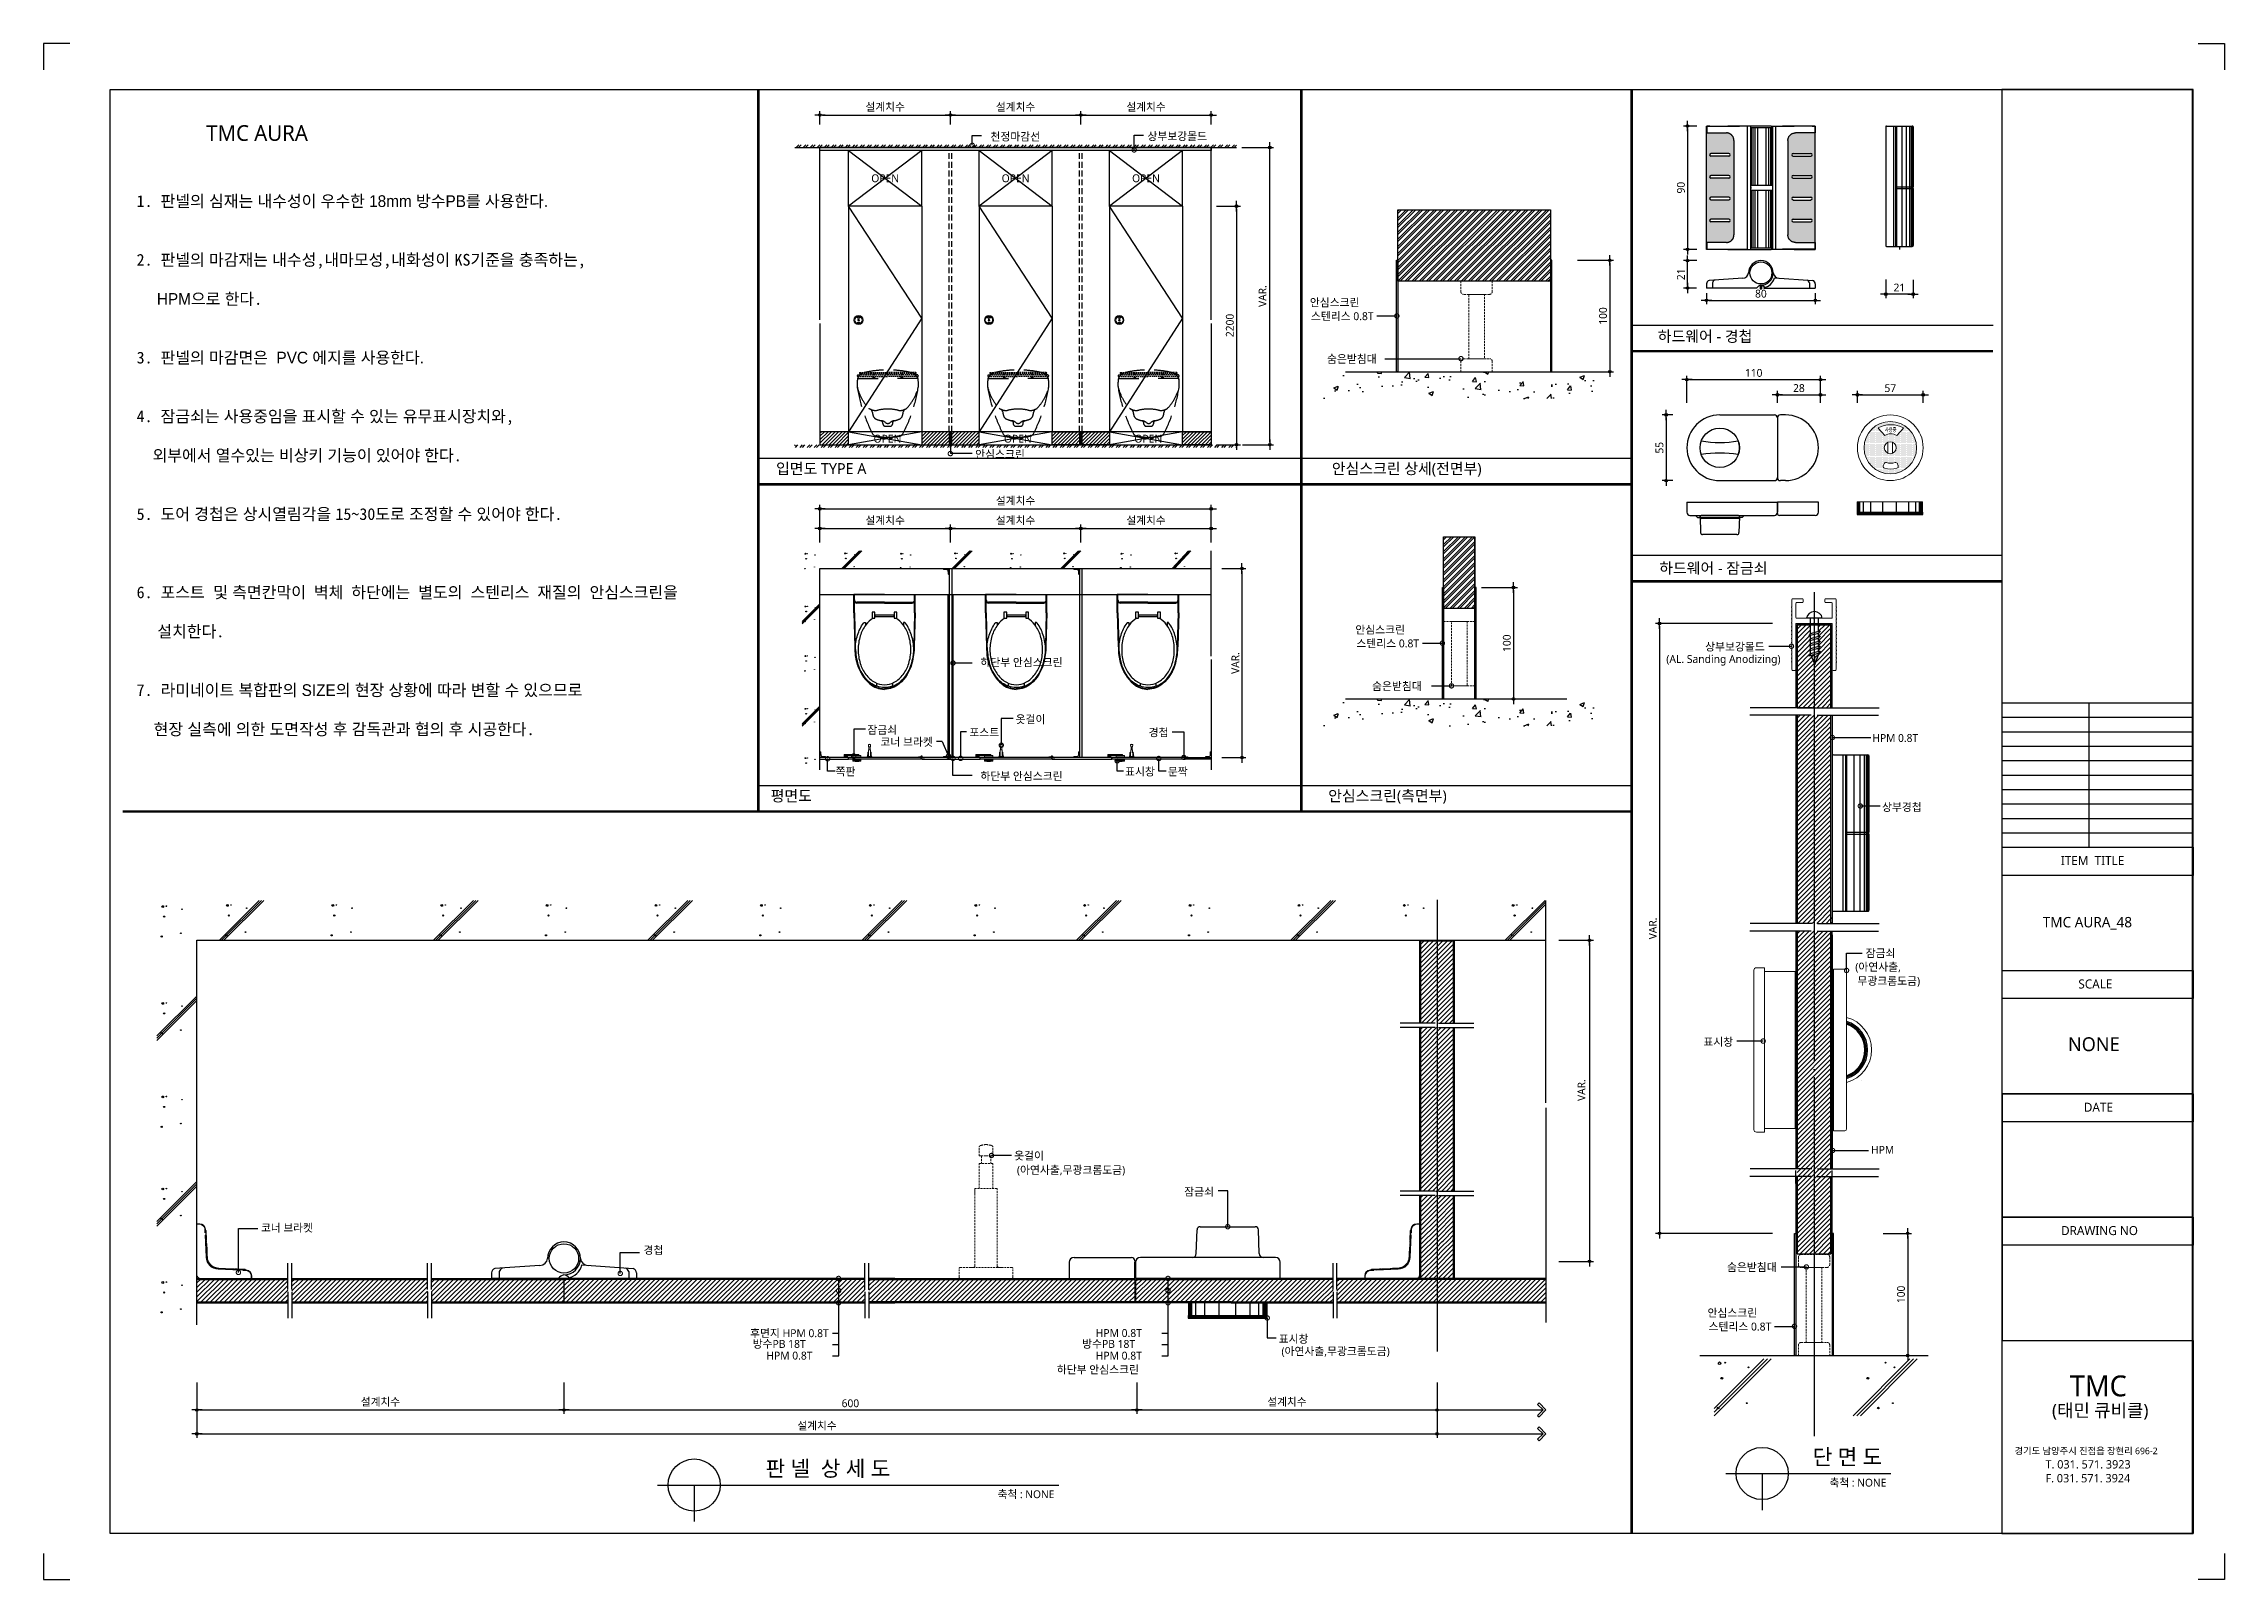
# Model space of a CAD drawing. Extents: x -256 to 8104, y -176 to 5714.
import ezdxf
from ezdxf.enums import TextEntityAlignment as Align

# ---------------------------------------------------------------- set-up
doc = ezdxf.new("R2010")
doc.units = 0
doc.header["$LTSCALE"] = 30
for name, pattern in [('CEN', [62, 60, -1, 0, -1]), ('HIDDEN', [0.375, 0.25, -0.125]), ('HIDDEN2', [4.7625, 3.175, -1.5875])]:
    doc.linetypes.add(name, pattern=pattern)
doc.layers.get('0').update_dxf_attribs({"linetype": 'CONTINUOUS'})
doc.layers.get('DEFPOINTS').update_dxf_attribs({"linetype": 'CONTINUOUS'})
for name, color, linetype in [('02---제품선', 4, 'CONTINUOUS'), ('0_toilet', 6, 'CONTINUOUS'), ('C', 2, 'CONTINUOUS'), ('curior-0Line', 252, 'CONTINUOUS'), ('DIM', 7, 'CONTINUOUS'), ('HAT', 8, 'CONTINUOUS'), ('HID', 9, 'HIDDEN'), ('jac text', 7, 'CONTINUOUS'), ('TIT', 3, 'CONTINUOUS'), ('경첩', 4, 'CONTINUOUS'), ('기타', 1, 'CONTINUOUS'), ('문자', 3, 'CONTINUOUS'), ('부자재', 4, 'CONTINUOUS'), ('상부보강몰드', 4, 'HIDDEN2'), ('옷걸이', 4, 'CONTINUOUS'), ('잠금쇠(회전형)', 4, 'CONTINUOUS'), ('중심선', 1, 'CEN'), ('치수', 1, 'CONTINUOUS'), ('판넬', 2, 'CONTINUOUS'), ('해치', 8, 'CONTINUOUS')]:
    doc.layers.add(name, color=color, linetype=linetype)
doc.styles.add('HDW', font='gulim.ttc')
doc.styles.add('돋움', font='malgun.ttf')
doc.dimstyles.new('10', dxfattribs={"dimscale": 10, "dimtxt": 3, "dimasz": 1, "dimexe": 1.5, "dimexo": 2, "dimgap": 1, "dimtad": 1, "dimdec": 0, "dimlunit": 6, "dimtxsty": '돋움', "dimblk": 'DIMDOT', "dimcen": -1, "dimdle": 1.5, "dimclrt": 3, "dimazin": 3, "dimtfac": 1, "dimtdec": 0, "dimtix": 1, "dimtmove": 2, "dimatfit": 3, "dimldrblk": 'DIMDOT', "dimarcsym": 0})
pattern_1 = [(45, (70000, -14000), (-8.980256, 8.980256), [])]

# ---------------------------------------------------------------- blocks, each defined once
blk = doc.blocks.new('DIMDOT')
at = {"linetype": 'Continuous'}
blk.add_line((-2, 0), (2, 0), dxfattribs=at)
for radius in [0.5, 0.25]:
    blk.add_circle((0, 0), radius, dxfattribs=at)
blk = doc.blocks.new('*D1286')
at = {"layer": 'DEFPOINTS', "color": 0}
for p in [(81041.7, -8440.4), (81541.7, -8384.1), (81541.7, -8440.4)]:
    blk.add_point(p, dxfattribs=at)
at = {"layer": 'DIM', "color": 0, "lineweight": -2, "ltscale": 10}
for p, q in [((81041.7, -8420.4), (81041.7, -8369.1)), ((81051.7, -8384.1), (81531.7, -8384.1)), ((81541.7, -8420.4), (81541.7, -8369.1))]:
    blk.add_line(p, q, dxfattribs=at)
at = {"layer": 'DIM', "color": 0, "lineweight": -2, "xscale": 10, "yscale": 10, "zscale": 10, "rotation": 180}
blk.add_blockref('DIMDOT', (81041.7, -8384.1), dxfattribs=at)
at = {"layer": 'DIM', "color": 0, "lineweight": -2, "xscale": 10, "yscale": 10, "zscale": 10}
blk.add_blockref('DIMDOT', (81541.7, -8384.1), dxfattribs=at)
at = {"layer": 'DIM', "color": 3, "insert": (81291.7, -8354.4), "char_height": 30, "attachment_point": 5, "style": '돋움'}
blk.add_mtext('설계치수', dxfattribs=at)
blk = doc.blocks.new('*D1287')
at = {"layer": 'DEFPOINTS', "color": 0}
for p in [(81541.7, -8440.4), (82041.7, -8384.1), (82041.7, -8440.4)]:
    blk.add_point(p, dxfattribs=at)
at = {"layer": 'DIM', "color": 0, "lineweight": -2, "ltscale": 10}
for p, q in [((81541.7, -8420.4), (81541.7, -8369.1)), ((81551.7, -8384.1), (82031.7, -8384.1)), ((82041.7, -8420.4), (82041.7, -8369.1))]:
    blk.add_line(p, q, dxfattribs=at)
at = {"layer": 'DIM', "color": 0, "lineweight": -2, "xscale": 10, "yscale": 10, "zscale": 10, "rotation": 180}
blk.add_blockref('DIMDOT', (81541.7, -8384.1), dxfattribs=at)
at = {"layer": 'DIM', "color": 0, "lineweight": -2, "xscale": 10, "yscale": 10, "zscale": 10}
blk.add_blockref('DIMDOT', (82041.7, -8384.1), dxfattribs=at)
at = {"layer": 'DIM', "color": 3, "insert": (81791.7, -8354.4), "char_height": 30, "attachment_point": 5, "style": '돋움'}
blk.add_mtext('설계치수', dxfattribs=at)
blk = doc.blocks.new('_DOTSMALL')
at = {"color": 0, "linetype": 'ByBlock', "const_width": 0.5}
blk.add_lwpolyline([(-0.0625, 0, 1), (0.0625, 0, 1)], format="xyb", close=True, dxfattribs=at)
blk = doc.blocks.new('A$C63EC304E')
at = {"layer": '치수', "color": 1, "xscale": 2.5, "yscale": 2.5, "zscale": 2.5, "rotation": 234.3098741996962}
blk.add_blockref('_DOTSMALL', (0.31, 0.31), dxfattribs=at)
blk = doc.blocks.new('A$C2BC9653E')
at = {"layer": '치수', "xscale": 0.3333333333333333, "yscale": 0.3333333333333333, "zscale": 0.3333333333333333}
blk.add_blockref('A$C63EC304E', (0, 0), dxfattribs=at)
blk = doc.blocks.new('A$C7FC71301')
at = {"layer": '치수', "rotation": 180}
blk.add_blockref('A$C2BC9653E', (0.21, 0.21), dxfattribs=at)
blk = doc.blocks.new('A$C4A20372B')
at = {"layer": '치수'}
blk.add_blockref('A$C7FC71301', (0, 0), dxfattribs=at)
blk = doc.blocks.new('A$C566469F5')
at = {"layer": '치수'}
blk.add_blockref('A$C4A20372B', (0, 0), dxfattribs=at)
blk = doc.blocks.new('A$C7E317CD4')
at = {"layer": '해치', "xscale": 2, "yscale": 2, "zscale": 2}
blk.add_blockref('A$C566469F5', (0, 0), dxfattribs=at)
blk = doc.blocks.new('A$C601D7F27')
at = {"layer": '치수'}
blk.add_blockref('A$C7E317CD4', (0, 0), dxfattribs=at)
blk = doc.blocks.new('A$C38802C08')
at = {"layer": '치수'}
blk.add_blockref('A$C601D7F27', (0, 0), dxfattribs=at)
blk = doc.blocks.new('*D1288')
at = {"layer": 'DEFPOINTS', "color": 0}
for p in [(82041.7, -8440.4), (82541.7, -8384.1), (82541.7, -8440.4)]:
    blk.add_point(p, dxfattribs=at)
at = {"layer": 'DIM', "color": 0, "lineweight": -2, "ltscale": 10}
for p, q in [((82041.7, -8420.4), (82041.7, -8369.1)), ((82051.7, -8384.1), (82531.7, -8384.1)), ((82541.7, -8420.4), (82541.7, -8369.1))]:
    blk.add_line(p, q, dxfattribs=at)
at = {"layer": 'DIM', "color": 0, "lineweight": -2, "xscale": 10, "yscale": 10, "zscale": 10, "rotation": 180}
blk.add_blockref('DIMDOT', (82041.7, -8384.1), dxfattribs=at)
at = {"layer": 'DIM', "color": 0, "lineweight": -2, "xscale": 10, "yscale": 10, "zscale": 10}
blk.add_blockref('DIMDOT', (82541.7, -8384.1), dxfattribs=at)
at = {"layer": 'DIM', "color": 3, "insert": (82291.7, -8354.4), "char_height": 30, "attachment_point": 5, "style": '돋움'}
blk.add_mtext('설계치수', dxfattribs=at)
blk = doc.blocks.new('*D1289')
at = {"layer": 'DEFPOINTS', "color": 0}
for p in [(82541.7, -8733.3), (82541.7, -9648.3), (82638.6, -9648.3)]:
    blk.add_point(p, dxfattribs=at)
at = {"layer": 'DIM', "color": 0, "lineweight": -2, "ltscale": 10}
for p, q in [((82561.7, -8733.3), (82653.6, -8733.3)), ((82638.6, -8743.3), (82638.6, -9638.3)), ((82561.7, -9648.3), (82653.6, -9648.3))]:
    blk.add_line(p, q, dxfattribs=at)
at = {"layer": 'DIM', "color": 0, "lineweight": -2, "xscale": 10, "yscale": 10, "zscale": 10}
for p, rotation in [((82638.6, -8733.3), 90), ((82638.6, -9648.3), 270)]:
    blk.add_blockref('DIMDOT', p, dxfattribs=dict(at, rotation=rotation))
at = {"layer": 'DIM', "color": 3, "insert": (82613.1, -9190.8), "char_height": 30, "attachment_point": 5, "rotation": 90, "style": '돋움'}
blk.add_mtext('2200', dxfattribs=at)
blk = doc.blocks.new('*D1290')
at = {"layer": 'DEFPOINTS', "color": 0}
for p in [(82562.7, -10123.2), (82562.7, -10848.2), (82659.6, -10848.2)]:
    blk.add_point(p, dxfattribs=at)
at = {"layer": 'DIM', "color": 0, "lineweight": -2, "ltscale": 10}
for p, q in [((82582.7, -10123.2), (82674.6, -10123.2)), ((82659.6, -10133.2), (82659.6, -10838.2)), ((82582.7, -10848.2), (82674.6, -10848.2))]:
    blk.add_line(p, q, dxfattribs=at)
at = {"layer": 'DIM', "color": 0, "lineweight": -2, "xscale": 10, "yscale": 10, "zscale": 10}
for p, rotation in [((82659.6, -10123.2), 90), ((82659.6, -10848.2), 270)]:
    blk.add_blockref('DIMDOT', p, dxfattribs=dict(at, rotation=rotation))
at = {"layer": 'DIM', "color": 3, "insert": (82634.4, -10485.7), "char_height": 30, "attachment_point": 5, "rotation": 90, "style": '돋움'}
blk.add_mtext('VAR.', dxfattribs=at)
blk = doc.blocks.new('*D1291')
at = {"layer": 'DEFPOINTS', "color": 0}
for p in [(82541.7, -9969.6), (82041.7, -10042.7), (82541.7, -10042.7)]:
    blk.add_point(p, dxfattribs=at)
at = {"layer": 'DIM', "color": 0, "lineweight": -2, "ltscale": 10}
for p, q in [((82041.7, -10022.7), (82041.7, -9954.6)), ((82051.7, -9969.6), (82531.7, -9969.6)), ((82541.7, -10022.7), (82541.7, -9954.6))]:
    blk.add_line(p, q, dxfattribs=at)
at = {"layer": 'DIM', "color": 0, "lineweight": -2, "xscale": 10, "yscale": 10, "zscale": 10, "rotation": 180}
blk.add_blockref('DIMDOT', (82041.7, -9969.6), dxfattribs=at)
at = {"layer": 'DIM', "color": 0, "lineweight": -2, "xscale": 10, "yscale": 10, "zscale": 10}
blk.add_blockref('DIMDOT', (82541.7, -9969.6), dxfattribs=at)
at = {"layer": 'DIM', "color": 3, "insert": (82291.7, -9940), "char_height": 30, "attachment_point": 5, "style": '돋움'}
blk.add_mtext('설계치수', dxfattribs=at)
blk = doc.blocks.new('*D1292')
at = {"layer": 'DEFPOINTS', "color": 0}
for p in [(82541.7, -9894.3), (81041.7, -10042.7), (82541.7, -10042.7)]:
    blk.add_point(p, dxfattribs=at)
at = {"layer": 'DIM', "color": 0, "lineweight": -2, "ltscale": 10}
for p, q in [((81041.7, -10022.7), (81041.7, -9879.3)), ((81051.7, -9894.3), (82531.7, -9894.3)), ((82541.7, -10022.7), (82541.7, -9879.3))]:
    blk.add_line(p, q, dxfattribs=at)
at = {"layer": 'DIM', "color": 0, "lineweight": -2, "xscale": 10, "yscale": 10, "zscale": 10, "rotation": 180}
blk.add_blockref('DIMDOT', (81041.7, -9894.3), dxfattribs=at)
at = {"layer": 'DIM', "color": 0, "lineweight": -2, "xscale": 10, "yscale": 10, "zscale": 10}
blk.add_blockref('DIMDOT', (82541.7, -9894.3), dxfattribs=at)
at = {"layer": 'DIM', "color": 3, "insert": (81791.7, -9864.6), "char_height": 30, "attachment_point": 5, "style": '돋움'}
blk.add_mtext('설계치수', dxfattribs=at)
blk = doc.blocks.new('*D1293')
at = {"layer": 'DEFPOINTS', "color": 0}
for p in [(82041.7, -9969.6), (81541.7, -10042.7), (82041.7, -10042.7)]:
    blk.add_point(p, dxfattribs=at)
at = {"layer": 'DIM', "color": 0, "lineweight": -2, "ltscale": 10}
for p, q in [((81541.7, -10022.7), (81541.7, -9954.6)), ((81551.7, -9969.6), (82031.7, -9969.6)), ((82041.7, -10022.7), (82041.7, -9954.6))]:
    blk.add_line(p, q, dxfattribs=at)
at = {"layer": 'DIM', "color": 0, "lineweight": -2, "xscale": 10, "yscale": 10, "zscale": 10, "rotation": 180}
blk.add_blockref('DIMDOT', (81541.7, -9969.6), dxfattribs=at)
at = {"layer": 'DIM', "color": 0, "lineweight": -2, "xscale": 10, "yscale": 10, "zscale": 10}
blk.add_blockref('DIMDOT', (82041.7, -9969.6), dxfattribs=at)
at = {"layer": 'DIM', "color": 3, "insert": (81791.7, -9940), "char_height": 30, "attachment_point": 5, "style": '돋움'}
blk.add_mtext('설계치수', dxfattribs=at)
blk = doc.blocks.new('*D1294')
at = {"layer": 'DEFPOINTS', "color": 0}
for p in [(81541.7, -9969.6), (81041.7, -10042.7), (81541.7, -10042.7)]:
    blk.add_point(p, dxfattribs=at)
at = {"layer": 'DIM', "color": 0, "lineweight": -2, "ltscale": 10}
for p, q in [((81041.7, -10022.7), (81041.7, -9954.6)), ((81051.7, -9969.6), (81531.7, -9969.6)), ((81541.7, -10022.7), (81541.7, -9954.6))]:
    blk.add_line(p, q, dxfattribs=at)
at = {"layer": 'DIM', "color": 0, "lineweight": -2, "xscale": 10, "yscale": 10, "zscale": 10, "rotation": 180}
blk.add_blockref('DIMDOT', (81041.7, -9969.6), dxfattribs=at)
at = {"layer": 'DIM', "color": 0, "lineweight": -2, "xscale": 10, "yscale": 10, "zscale": 10}
blk.add_blockref('DIMDOT', (81541.7, -9969.6), dxfattribs=at)
at = {"layer": 'DIM', "color": 3, "insert": (81291.7, -9940), "char_height": 30, "attachment_point": 5, "style": '돋움'}
blk.add_mtext('설계치수', dxfattribs=at)
blk = doc.blocks.new('*D1295')
at = {"layer": 'DEFPOINTS', "color": 0}
for p in [(78653.4, -13224.5), (80060.5, -13224.5), (80060.5, -13350.2)]:
    blk.add_point(p, dxfattribs=at)
at = {"layer": 'DIM', "color": 0, "lineweight": -2, "ltscale": 10}
for p, q in [((78653.4, -13244.5), (78653.4, -13365.2)), ((80060.5, -13244.5), (80060.5, -13365.2)), ((78663.4, -13350.2), (80050.5, -13350.2))]:
    blk.add_line(p, q, dxfattribs=at)
at = {"layer": 'DIM', "color": 0, "lineweight": -2, "xscale": 10, "yscale": 10, "zscale": 10, "rotation": 180}
blk.add_blockref('DIMDOT', (78653.4, -13350.2), dxfattribs=at)
at = {"layer": 'DIM', "color": 0, "lineweight": -2, "xscale": 10, "yscale": 10, "zscale": 10}
blk.add_blockref('DIMDOT', (80060.5, -13350.2), dxfattribs=at)
at = {"layer": 'DIM', "color": 3, "insert": (79357, -13320.5), "char_height": 30, "attachment_point": 5, "style": '돋움'}
blk.add_mtext('설계치수', dxfattribs=at)
blk = doc.blocks.new('*D1296')
at = {"layer": 'DEFPOINTS', "color": 0}
for p in [(78653.4, -13224.5), (83407.3, -13224.5), (83407.3, -13441.7)]:
    blk.add_point(p, dxfattribs=at)
at = {"layer": 'DIM', "color": 0, "lineweight": -2, "ltscale": 10}
for p, q in [((78653.4, -13244.5), (78653.4, -13456.7)), ((83407.3, -13244.5), (83407.3, -13456.7)), ((78663.4, -13441.7), (83397.3, -13441.7))]:
    blk.add_line(p, q, dxfattribs=at)
at = {"layer": 'DIM', "color": 0, "lineweight": -2, "xscale": 10, "yscale": 10, "zscale": 10, "rotation": 180}
blk.add_blockref('DIMDOT', (78653.4, -13441.7), dxfattribs=at)
at = {"layer": 'DIM', "color": 0, "lineweight": -2, "xscale": 10, "yscale": 10, "zscale": 10}
blk.add_blockref('DIMDOT', (83407.3, -13441.7), dxfattribs=at)
at = {"layer": 'DIM', "color": 3, "insert": (81030.4, -13412), "char_height": 30, "attachment_point": 5, "style": '돋움'}
blk.add_mtext('설계치수', dxfattribs=at)
blk = doc.blocks.new('*D1297')
at = {"layer": 'DEFPOINTS', "color": 0}
for p in [(82256.5, -13224.5), (83407.3, -13224.5), (83407.3, -13350.2)]:
    blk.add_point(p, dxfattribs=at)
at = {"layer": 'DIM', "color": 0, "lineweight": -2, "ltscale": 10}
for p, q in [((82256.5, -13244.5), (82256.5, -13365.2)), ((83407.3, -13244.5), (83407.3, -13365.2)), ((82266.5, -13350.2), (83397.3, -13350.2))]:
    blk.add_line(p, q, dxfattribs=at)
at = {"layer": 'DIM', "color": 0, "lineweight": -2, "xscale": 10, "yscale": 10, "zscale": 10, "rotation": 180}
blk.add_blockref('DIMDOT', (82256.5, -13350.2), dxfattribs=at)
at = {"layer": 'DIM', "color": 0, "lineweight": -2, "xscale": 10, "yscale": 10, "zscale": 10}
blk.add_blockref('DIMDOT', (83407.3, -13350.2), dxfattribs=at)
at = {"layer": 'DIM', "color": 3, "insert": (82831.9, -13320.5), "char_height": 30, "attachment_point": 5, "style": '돋움'}
blk.add_mtext('설계치수', dxfattribs=at)
blk = doc.blocks.new('*D1298')
at = {"layer": 'DEFPOINTS', "color": 0}
for p in [(80060.5, -13224.5), (82256.5, -13224.5), (82256.5, -13350.2)]:
    blk.add_point(p, dxfattribs=at)
at = {"layer": 'DIM', "color": 0, "lineweight": -2, "ltscale": 10}
for p, q in [((80060.5, -13244.5), (80060.5, -13365.2)), ((82256.5, -13244.5), (82256.5, -13365.2)), ((80070.5, -13350.2), (82246.5, -13350.2))]:
    blk.add_line(p, q, dxfattribs=at)
at = {"layer": 'DIM', "color": 0, "lineweight": -2, "xscale": 10, "yscale": 10, "zscale": 10, "rotation": 180}
blk.add_blockref('DIMDOT', (80060.5, -13350.2), dxfattribs=at)
at = {"layer": 'DIM', "color": 0, "lineweight": -2, "xscale": 10, "yscale": 10, "zscale": 10}
blk.add_blockref('DIMDOT', (82256.5, -13350.2), dxfattribs=at)
at = {"layer": 'DIM', "color": 3, "insert": (81158.5, -13324.7), "char_height": 30, "attachment_point": 5, "style": '돋움'}
blk.add_mtext('600', dxfattribs=at)
blk = doc.blocks.new('A$C06B31977')
for p, q in [((1.26, 11.06), (1.26, 21.17)), ((1.26, 10.11), (1.26, 0))]:
    blk.add_line(p, q)
blk = doc.blocks.new('*D1299')
at = {"layer": 'DEFPOINTS', "color": 0}
for p in [(83854.1, -11548.8), (83854.1, -12780.2), (83992, -12780.2)]:
    blk.add_point(p, dxfattribs=at)
at = {"layer": 'DIM', "color": 0, "lineweight": -2, "ltscale": 10}
for p, q in [((83874.1, -11548.8), (84007, -11548.8)), ((83992, -11558.8), (83992, -12770.2)), ((83874.1, -12780.2), (84007, -12780.2))]:
    blk.add_line(p, q, dxfattribs=at)
at = {"layer": 'DIM', "color": 0, "lineweight": -2, "xscale": 10, "yscale": 10, "zscale": 10}
for p, rotation in [((83992, -11548.8), 90), ((83992, -12780.2), 270)]:
    blk.add_blockref('DIMDOT', p, dxfattribs=dict(at, rotation=rotation))
at = {"layer": 'DIM', "color": 3, "insert": (83961.2, -12123.6), "char_height": 30, "attachment_point": 5, "rotation": 90, "style": '돋움'}
blk.add_mtext('VAR.', dxfattribs=at)
blk = doc.blocks.new('A$C13EB2441')
for p, q in [((0.84, 7.37), (0.84, 14.11)), ((0.84, 6.74), (0.84, 0))]:
    blk.add_line(p, q)
blk = doc.blocks.new('*D1300')
at = {"layer": 'DEFPOINTS', "color": 0}
for p in [(84877.2, -9398.7), (84365.2, -9507.3), (84877.2, -9507.3)]:
    blk.add_point(p, dxfattribs=at)
at = {"layer": 'DIM', "color": 0, "lineweight": -2, "ltscale": 10}
for p, q in [((84365.2, -9487.3), (84365.2, -9383.7)), ((84375.2, -9398.7), (84867.2, -9398.7)), ((84877.2, -9487.3), (84877.2, -9383.7))]:
    blk.add_line(p, q, dxfattribs=at)
at = {"layer": 'DIM', "color": 0, "lineweight": -2, "xscale": 10, "yscale": 10, "zscale": 10, "rotation": 180}
blk.add_blockref('DIMDOT', (84365.2, -9398.7), dxfattribs=at)
at = {"layer": 'DIM', "color": 0, "lineweight": -2, "xscale": 10, "yscale": 10, "zscale": 10}
blk.add_blockref('DIMDOT', (84877.2, -9398.7), dxfattribs=at)
at = {"layer": 'DIM', "color": 3, "insert": (84621.2, -9373.1), "char_height": 30, "attachment_point": 5, "style": '돋움'}
blk.add_mtext('110', dxfattribs=at)
blk = doc.blocks.new('*D1301')
at = {"layer": 'DEFPOINTS', "color": 0}
for p in [(84712.2, -9507.3), (84877.2, -9456.7), (84877.2, -9507.3)]:
    blk.add_point(p, dxfattribs=at)
at = {"layer": 'DIM', "color": 0, "lineweight": -2, "ltscale": 10}
for p, q in [((84712.2, -9487.3), (84712.2, -9441.7)), ((84877.2, -9487.3), (84877.2, -9441.7)), ((84722.2, -9456.7), (84867.2, -9456.7))]:
    blk.add_line(p, q, dxfattribs=at)
at = {"layer": 'DIM', "color": 0, "lineweight": -2, "xscale": 10, "yscale": 10, "zscale": 10, "rotation": 180}
blk.add_blockref('DIMDOT', (84712.2, -9456.7), dxfattribs=at)
at = {"layer": 'DIM', "color": 0, "lineweight": -2, "xscale": 10, "yscale": 10, "zscale": 10}
blk.add_blockref('DIMDOT', (84877.2, -9456.7), dxfattribs=at)
at = {"layer": 'DIM', "color": 3, "insert": (84794.7, -9431.2), "char_height": 30, "attachment_point": 5, "style": '돋움'}
blk.add_mtext('28', dxfattribs=at)
blk = doc.blocks.new('*D1302')
at = {"layer": 'DEFPOINTS', "color": 0}
for p in [(85018.9, -9507.3), (85270.9, -9456.7), (85270.9, -9507.3)]:
    blk.add_point(p, dxfattribs=at)
at = {"layer": 'DIM', "color": 0, "lineweight": -2, "ltscale": 10}
for p, q in [((85018.9, -9487.3), (85018.9, -9441.7)), ((85270.9, -9487.3), (85270.9, -9441.7)), ((85028.9, -9456.7), (85260.9, -9456.7))]:
    blk.add_line(p, q, dxfattribs=at)
at = {"layer": 'DIM', "color": 0, "lineweight": -2, "xscale": 10, "yscale": 10, "zscale": 10, "rotation": 180}
blk.add_blockref('DIMDOT', (85018.9, -9456.7), dxfattribs=at)
at = {"layer": 'DIM', "color": 0, "lineweight": -2, "xscale": 10, "yscale": 10, "zscale": 10}
blk.add_blockref('DIMDOT', (85270.9, -9456.7), dxfattribs=at)
at = {"layer": 'DIM', "color": 3, "insert": (85144.9, -9431.4), "char_height": 30, "attachment_point": 5, "style": '돋움'}
blk.add_mtext('57', dxfattribs=at)
blk = doc.blocks.new('*D1303')
at = {"layer": 'DEFPOINTS', "color": 0}
for p in [(84422.8, -8426), (84367.8, -8899.1), (84422.8, -8899.1)]:
    blk.add_point(p, dxfattribs=at)
at = {"layer": 'DIM', "color": 0, "lineweight": -2, "ltscale": 10}
for p, q in [((84402.8, -8426), (84352.8, -8426)), ((84367.8, -8436), (84367.8, -8889.1)), ((84402.8, -8899.1), (84352.8, -8899.1))]:
    blk.add_line(p, q, dxfattribs=at)
at = {"layer": 'DIM', "color": 0, "lineweight": -2, "xscale": 10, "yscale": 10, "zscale": 10}
for p, rotation in [((84367.8, -8426), 90), ((84367.8, -8899.1), 270)]:
    blk.add_blockref('DIMDOT', p, dxfattribs=dict(at, rotation=rotation))
at = {"layer": 'DIM', "color": 3, "insert": (84342.3, -8662.5), "char_height": 30, "attachment_point": 5, "rotation": 90, "style": '돋움'}
blk.add_mtext('90', dxfattribs=at)
blk = doc.blocks.new('*D1304')
at = {"layer": 'DEFPOINTS', "color": 0}
for p in [(84440.4, -9047.3), (84857.5, -9047.3), (84857.5, -9094.7)]:
    blk.add_point(p, dxfattribs=at)
at = {"layer": 'DIM', "color": 0, "lineweight": -2, "ltscale": 10}
for p, q in [((84440.4, -9067.3), (84440.4, -9109.7)), ((84450.4, -9094.7), (84847.5, -9094.7)), ((84857.5, -9067.3), (84857.5, -9109.7))]:
    blk.add_line(p, q, dxfattribs=at)
at = {"layer": 'DIM', "color": 0, "lineweight": -2, "xscale": 10, "yscale": 10, "zscale": 10, "rotation": 180}
blk.add_blockref('DIMDOT', (84440.4, -9094.7), dxfattribs=at)
at = {"layer": 'DIM', "color": 0, "lineweight": -2, "xscale": 10, "yscale": 10, "zscale": 10}
blk.add_blockref('DIMDOT', (84857.5, -9094.7), dxfattribs=at)
at = {"layer": 'DIM', "color": 3, "insert": (84648.9, -9069.2), "char_height": 30, "attachment_point": 5, "style": '돋움'}
blk.add_mtext('80', dxfattribs=at)
blk = doc.blocks.new('*D1305')
at = {"layer": 'DEFPOINTS', "color": 0}
for p in [(84367.8, -8942.3), (84422.8, -8942.3), (84422.1, -9047.3)]:
    blk.add_point(p, dxfattribs=at)
at = {"layer": 'DIM', "color": 0, "lineweight": -2, "ltscale": 10}
for p, q in [((84402.8, -8942.3), (84352.8, -8942.3)), ((84367.8, -9037.3), (84367.8, -8952.3)), ((84402.1, -9047.3), (84352.8, -9047.3))]:
    blk.add_line(p, q, dxfattribs=at)
at = {"layer": 'DIM', "color": 0, "lineweight": -2, "xscale": 10, "yscale": 10, "zscale": 10}
for p, rotation in [((84367.8, -8942.3), 90), ((84367.8, -9047.3), 270)]:
    blk.add_blockref('DIMDOT', p, dxfattribs=dict(at, rotation=rotation))
at = {"layer": 'DIM', "color": 3, "insert": (84342.5, -8994.8), "char_height": 30, "attachment_point": 5, "rotation": 90, "style": '돋움'}
blk.add_mtext('21', dxfattribs=at)
blk = doc.blocks.new('*D1306')
at = {"layer": 'DEFPOINTS', "color": 0}
for p in [(85127.3, -8995.1), (85232.3, -8995.9), (85127.3, -9070.8)]:
    blk.add_point(p, dxfattribs=at)
at = {"layer": 'DIM', "color": 0, "lineweight": -2, "ltscale": 10}
for p, q in [((85127.3, -9015.1), (85127.3, -9085.8)), ((85232.3, -9015.9), (85232.3, -9085.8)), ((85222.3, -9070.8), (85137.3, -9070.8))]:
    blk.add_line(p, q, dxfattribs=at)
at = {"layer": 'DIM', "color": 0, "lineweight": -2, "xscale": 10, "yscale": 10, "zscale": 10, "rotation": 180}
blk.add_blockref('DIMDOT', (85127.3, -9070.8), dxfattribs=at)
at = {"layer": 'DIM', "color": 0, "lineweight": -2, "xscale": 10, "yscale": 10, "zscale": 10}
blk.add_blockref('DIMDOT', (85232.3, -9070.8), dxfattribs=at)
at = {"layer": 'DIM', "color": 3, "insert": (85179.8, -9045.5), "char_height": 30, "attachment_point": 5, "style": '돋움'}
blk.add_mtext('21', dxfattribs=at)
blk = doc.blocks.new('A$C10E41893')
at = {"layer": '부자재'}
for p, q in [((6, 0), (6, 196)), ((123, 196), (6, 196)), ((123, 192), (6, 192)), ((55, 0), (55, 177)), ((61, 0), (61, 177)), ((6, 0), (6, -196)), ((55, 0), (55, -177)), ((61, 0), (61, -177)), ((123, -192), (6, -192)), ((123, -196), (6, -196))]:
    blk.add_line(p, q, dxfattribs=at)
for points in [[(123, 196, -0.012538), (123, 196), (335, 190, -0.055395), (445, 175, -0.154276), (577, 93, -0.179504), (612, 0, -0.179504)], [(123, 192, -0.012538), (123, 192), (335, 187, -0.055395), (444, 172, -0.154276), (574, 91, -0.179504), (608, 0, -0.179504)], [(157, -72, 0.089162), (200, -119, 0.085733), (270, -155, 0.075373), (359, -168, 0.075373), (447, -155, 0.085733), (517, -119, 0.106084), (567, -62, 0.126931), (583, 0, 0.126931), (567, 62, 0.106084), (517, 119, 0.085733), (447, 155, 0.075373), (359, 168, 0.075373), (270, 155, 0.085733), (200, 119, 0.089162), (157, 72)], [(572, 51), (589, 51), (589, 60, 0.021185), (583, 71, 0.106084), (528, 134, 0.085733), (453, 172, 0.075373), (359, 187, 0.075373), (265, 172, 0.085733), (189, 134, 0.007337), (184, 130), (184, 122), (205, 122)], [(123, -196, 0.012538), (123, -196), (335, -190, 0.055395), (445, -175, 0.154276), (577, -93, 0.179504), (612, 0, 0.179504)], [(123, -192, 0.012538), (123, -192), (335, -187, 0.055395), (444, -172, 0.154276), (574, -91, 0.179504), (608, 0, 0.179504)], [(589, -51, 0.090214), (598, 0, 0.090214), (589, 51, 0.106084)], [(572, -51), (589, -51), (589, -60, -0.021185), (583, -71, -0.106084), (528, -134, -0.085733), (453, -172, -0.075373), (359, -187, -0.075373), (265, -172, -0.085733), (189, -134, -0.007337), (184, -130), (184, -122), (205, -122)]]:
    blk.add_lwpolyline(points, format="xyb", dxfattribs=at)
blk.add_lwpolyline([(138, -61), (119, -61), (119, -79), (157, -79), (157, -61), (138, -61), (147, -61), (147, 61), (138, 61), (157, 61), (157, 79), (119, 79), (119, 61), (138, 61), (138, -61), (119, -61)], dxfattribs=at)
for centre, start, end in [((40, 177), 0, 90), ((46, 177), 0, 90), ((40, -177), 270, 0), ((46, -177), 270, 0)]:
    blk.add_arc(centre, 15, start, end, dxfattribs=at)
blk = doc.blocks.new('A$C460A2A32')
at = {"color": 0}
for p, q in [((3, 20), (0, 16)), ((3, 20), (9, 20)), ((4, 10), (162, 10)), ((9, 20), (162, 20)), ((13, 32), (11, 30)), ((13, 32), (162, 32)), ((13, 27), (162, 27)), ((312, 32), (162, 32)), ((312, 27), (162, 27)), ((316, 20), (162, 20)), ((321, 10), (162, 10)), ((312, 32), (313, 30)), ((322, 20), (316, 20)), ((322, 20), (324, 16))]:
    blk.add_line(p, q, dxfattribs=at)
for centre, radius, start, end in [((4, 14), 4, 150.0107, 270), ((13, 29), 2, 135, 270), ((109, 28), 26, 182.6717, 198.4118), ((109, 10), 26, 180, 202.6199), ((107, 28), 23, 183.0205, 200.9186), ((107, 10), 23, 180, 205.7715), ((69, 10), 23, 334.2285, 0), ((69, 28), 23, 339.0814, 356.9795), ((67, 10), 26, 337.3801, 0), ((67, 28), 26, 341.5882, 357.3283), ((257, 10), 26, 180, 202.6199), ((257, 28), 26, 182.6717, 198.4118), ((256, 28), 23, 183.0205, 200.9186), ((256, 10), 23, 180, 205.7715), ((217, 10), 23, 334.2285, 0), ((217, 28), 23, 339.0814, 356.9795), ((216, 28), 26, 341.5882, 357.3283), ((216, 10), 26, 337.3801, 0), ((312, 29), 2, 270, 45), ((321, 14), 4, 270, 29.9893)]:
    blk.add_arc(centre, radius, start, end, dxfattribs=at)
blk = doc.blocks.new('*D1307')
at = {"layer": 'DEFPOINTS', "color": 0}
for p in [(84330.9, -9533.9), (84285.2, -9785.9), (84330.9, -9785.9)]:
    blk.add_point(p, dxfattribs=at)
at = {"layer": 'DIM', "color": 0, "lineweight": -2, "ltscale": 10}
for p, q in [((84310.9, -9533.9), (84270.2, -9533.9)), ((84285.2, -9543.9), (84285.2, -9775.9)), ((84310.9, -9785.9), (84270.2, -9785.9))]:
    blk.add_line(p, q, dxfattribs=at)
at = {"layer": 'DIM', "color": 0, "lineweight": -2, "xscale": 10, "yscale": 10, "zscale": 10}
for p, rotation in [((84285.2, -9533.9), 90), ((84285.2, -9785.9), 270)]:
    blk.add_blockref('DIMDOT', p, dxfattribs=dict(at, rotation=rotation))
at = {"layer": 'DIM', "color": 3, "insert": (84259.9, -9659.9), "char_height": 30, "attachment_point": 5, "rotation": 90, "style": '돋움'}
blk.add_mtext('55', dxfattribs=at)
blk = doc.blocks.new('*D1308')
at = {"layer": 'DEFPOINTS', "color": 0}
for p in [(84712.9, -10333.9), (84260.1, -12672.9), (84712.9, -12672.9)]:
    blk.add_point(p, dxfattribs=at)
at = {"layer": 'DIM', "color": 0, "lineweight": -2, "ltscale": 10}
for p, q in [((84692.9, -10333.9), (84245.1, -10333.9)), ((84260.1, -10343.9), (84260.1, -12662.9)), ((84692.9, -12672.9), (84245.1, -12672.9))]:
    blk.add_line(p, q, dxfattribs=at)
at = {"layer": 'DIM', "color": 0, "lineweight": -2, "xscale": 10, "yscale": 10, "zscale": 10}
for p, rotation in [((84260.1, -10333.9), 90), ((84260.1, -12672.9), 270)]:
    blk.add_blockref('DIMDOT', p, dxfattribs=dict(at, rotation=rotation))
at = {"layer": 'DIM', "color": 3, "insert": (84234.8, -11503.4), "char_height": 30, "attachment_point": 5, "rotation": 90, "style": '돋움'}
blk.add_mtext('VAR.', dxfattribs=at)
blk = doc.blocks.new('*D1309')
at = {"layer": 'DEFPOINTS', "color": 0}
for p in [(85097.3, -12672.8), (85097.3, -13141.1), (85211.6, -13141.1)]:
    blk.add_point(p, dxfattribs=at)
at = {"layer": 'DIM', "color": 0, "lineweight": -2, "ltscale": 10}
for p, q in [((85117.3, -12672.8), (85226.6, -12672.8)), ((85211.6, -12682.8), (85211.6, -13131.1)), ((85117.3, -13141.1), (85226.6, -13141.1))]:
    blk.add_line(p, q, dxfattribs=at)
at = {"layer": 'DIM', "color": 0, "lineweight": -2, "xscale": 10, "yscale": 10, "zscale": 10}
for p, rotation in [((85211.6, -12672.8), 90), ((85211.6, -13141.1), 270)]:
    blk.add_blockref('DIMDOT', p, dxfattribs=dict(at, rotation=rotation))
at = {"layer": 'DIM', "color": 3, "insert": (85186, -12907), "char_height": 30, "attachment_point": 5, "rotation": 90, "style": '돋움'}
blk.add_mtext('100', dxfattribs=at)
blk = doc.blocks.new('*D1310')
at = {"layer": 'DEFPOINTS', "color": 0}
for p in [(83557.7, -10195.8), (83557.7, -10623.3), (83700.6, -10623.3)]:
    blk.add_point(p, dxfattribs=at)
at = {"layer": 'DIM', "color": 0, "lineweight": -2, "ltscale": 10}
for p, q in [((83577.7, -10195.8), (83715.6, -10195.8)), ((83700.6, -10205.8), (83700.6, -10613.3)), ((83577.7, -10623.3), (83715.6, -10623.3))]:
    blk.add_line(p, q, dxfattribs=at)
at = {"layer": 'DIM', "color": 0, "lineweight": -2, "xscale": 10, "yscale": 10, "zscale": 10}
for p, rotation in [((83700.6, -10195.8), 90), ((83700.6, -10623.3), 270)]:
    blk.add_blockref('DIMDOT', p, dxfattribs=dict(at, rotation=rotation))
at = {"layer": 'DIM', "color": 3, "insert": (83675, -10409.5), "char_height": 30, "attachment_point": 5, "rotation": 90, "style": '돋움'}
blk.add_mtext('100', dxfattribs=at)
blk = doc.blocks.new('*D1311')
at = {"layer": 'DEFPOINTS', "color": 0}
for p in [(83926.4, -8940.9), (83926.4, -9368.3), (84069.3, -9368.3)]:
    blk.add_point(p, dxfattribs=at)
at = {"layer": 'DIM', "color": 0, "lineweight": -2, "ltscale": 10}
for p, q in [((83946.4, -8940.9), (84084.3, -8940.9)), ((84069.3, -8950.9), (84069.3, -9358.3)), ((83946.4, -9368.3), (84084.3, -9368.3))]:
    blk.add_line(p, q, dxfattribs=at)
at = {"layer": 'DIM', "color": 0, "lineweight": -2, "xscale": 10, "yscale": 10, "zscale": 10}
for p, rotation in [((84069.3, -8940.9), 90), ((84069.3, -9368.3), 270)]:
    blk.add_blockref('DIMDOT', p, dxfattribs=dict(at, rotation=rotation))
at = {"layer": 'DIM', "color": 3, "insert": (84043.7, -9154.6), "char_height": 30, "attachment_point": 5, "rotation": 90, "style": '돋움'}
blk.add_mtext('100', dxfattribs=at)
blk = doc.blocks.new('*D1312')
at = {"layer": 'DEFPOINTS', "color": 0}
for p in [(82638.6, -8508.5), (82766, -8508.5), (82641.1, -9648.3)]:
    blk.add_point(p, dxfattribs=at)
at = {"layer": 'DIM', "color": 0, "lineweight": -2, "ltscale": 10}
for p, q in [((82658.6, -8508.5), (82781, -8508.5)), ((82766, -9638.3), (82766, -8518.5)), ((82661.1, -9648.3), (82781, -9648.3))]:
    blk.add_line(p, q, dxfattribs=at)
at = {"layer": 'DIM', "color": 0, "lineweight": -2, "xscale": 10, "yscale": 10, "zscale": 10}
for p, rotation in [((82766, -8508.5), 90), ((82766, -9648.3), 270)]:
    blk.add_blockref('DIMDOT', p, dxfattribs=dict(at, rotation=rotation))
at = {"layer": 'DIM', "color": 3, "insert": (82738.7, -9078.4), "char_height": 30, "attachment_point": 5, "rotation": 90, "style": '돋움'}
blk.add_mtext('VAR.', dxfattribs=at)
blk = doc.blocks.new('AURA_48', base_point=(78321.5, -13824.2))
h = blk.add_hatch()
h.set_pattern_fill('ANSI31', color=3, scale=3, angle=180)
h.set_pattern_definition([(225, (78360, -14000), (6.735192, -6.735192), [])])
h.paths.add_polyline_path([(81151.7, -9598.3), (81041.7, -9598.3), (81041.7, -9648.3), (81151.7, -9648.3)])
h.paths.add_polyline_path([(81536.7, -9598.3), (81431.7, -9598.3), (81431.7, -9648.3), (81536.7, -9648.3)])
h.paths.add_polyline_path([(81651.7, -9598.3), (81546.7, -9598.3), (81546.7, -9648.3), (81651.7, -9648.3)])
h.paths.add_polyline_path([(82036.7, -9598.3), (81931.7, -9598.3), (81931.7, -9648.3), (82036.7, -9648.3)])
h.paths.add_polyline_path([(82151.7, -9598.3), (82046.7, -9598.3), (82046.7, -9648.3), (82151.7, -9648.3)])
h.paths.add_polyline_path([(82541.7, -9598.3), (82431.7, -9598.3), (82431.7, -9648.3), (82541.7, -9648.3)])
h = blk.add_hatch()
h.set_pattern_fill('ANSI31', color=2, style=0)
h.set_pattern_definition([(45, (78360, -14000), (-2.245064, 2.245064), [])])
h.paths.add_polyline_path([(81546.7, -9598.3), (81536.7, -9598.3), (81536.7, -9648.3), (81546.7, -9648.3)])
h = blk.add_hatch()
h.set_pattern_fill('ANSI31', color=2, style=0)
h.set_pattern_definition([(45, (78860, -14000), (-2.245064, 2.245064), [])])
h.paths.add_polyline_path([(82046.7, -9598.3), (82036.7, -9598.3), (82036.7, -9648.3), (82046.7, -9648.3)])
h = blk.add_hatch()
h.set_pattern_fill('ANSI31', color=2, style=0)
h.set_pattern_definition([(45, (81538.1663, -12160.0106), (-2.245064, 2.245064), [])])
h.paths.add_polyline_path([(83432.7, -10195.8), (83427.7, -10195.8), (83427.7, -10407.5, -1), (83427.7, -10411.6), (83427.7, -10623.3), (83432.7, -10623.3)])
h.paths.add_polyline_path([(83557.7, -10411.6, -1), (83557.7, -10407.5), (83557.7, -10195.8), (83552.7, -10195.8), (83552.7, -10623.3), (83557.7, -10623.3)])
at = {"layer": 'HAT'}
h = blk.add_hatch(dxfattribs=at)
h.set_pattern_fill('ANSI32', color=256, scale=2, style=0)
h.set_pattern_definition([(45, (69705.63, -14141.476), (-13.470384, 13.470384), []), (45, (69714.61, -14141.476), (-13.470384, 13.470384), [])])
h.paths.add_polyline_path([(80945, -8498.5), (82638.6, -8498.5), (82638.6, -8508.5), (80945, -8508.5)])
h = blk.add_hatch(dxfattribs=at)
h.set_pattern_fill('ANSI32', color=256, scale=2, style=0)
h.set_pattern_definition([(45, (70000, -14000), (-13.470384, 13.470384), []), (45, (70008.98, -14000), (-13.470384, 13.470384), [])])
h.paths.add_polyline_path([(83256.9, -8747.1), (83842.3, -8747.1), (83842.3, -9021.7), (83256.9, -9021.7)])
h = blk.add_hatch(dxfattribs=at)
h.set_pattern_fill('ANSI32', color=256, scale=2, style=0)
h.set_pattern_definition([(45, (69705.63, -13959.496), (-13.470384, 13.470384), []), (45, (69714.61, -13959.496), (-13.470384, 13.470384), [])])
h.paths.add_polyline_path([(80945, -9658.7), (82638.6, -9658.7), (82638.6, -9648.7), (80945, -9648.7)])
h = blk.add_hatch(dxfattribs=at)
h.set_pattern_fill('ANSI32', color=256, scale=2, style=0)
h.set_pattern_definition([(45, (78351.317, -14000), (-13.470384, 13.470384), []), (45, (78360.298, -14000), (-13.470384, 13.470384), [])])
h.paths.add_polyline_path([(83552.7, -10002), (83432.7, -10002), (83432.7, -10276.6), (83552.7, -10276.6), (83552.7, -10195.8)])
at = {"layer": 'HAT', "transparency": 33554687}
h = blk.add_hatch(dxfattribs=at)
h.set_pattern_fill('ANSI31', color=256, scale=4, style=0)
h.set_pattern_definition(pattern_1)
h.paths.add_polyline_path([(84787.6, -10656.9), (84844, -10656.9), (84852.6, -10656.9), (84852.6, -10452.2), (84832.5, -10457.6), (84839.1, -10448.8), (84839.1, -10436.6), (84832.5, -10438.3), (84839, -10429.6), (84839.1, -10429.6), (84839.1, -10417.3), (84832.4, -10419.1), (84839, -10410.3), (84839.1, -10410.3), (84839.1, -10398), (84832.4, -10399.8), (84838.9, -10391.1), (84839.1, -10391), (84839.1, -10378.8), (84832.3, -10380.6), (84838.9, -10371.8), (84839.1, -10371.8), (84839.1, -10338.9), (84787.6, -10338.9)])
h.paths.add_polyline_path([(84866.2, -10656.9), (84917.6, -10656.9), (84917.6, -10338.9), (84869.1, -10338.9), (84869.1, -10363.8), (84875.6, -10362.1), (84869.1, -10370.8), (84869.1, -10383.1), (84875.6, -10381.3), (84869.1, -10390.1), (84869.1, -10390.1), (84869.1, -10402.3), (84875.7, -10400.6), (84869.2, -10409.3), (84869.1, -10409.3), (84869.1, -10421.6), (84875.7, -10419.8), (84869.2, -10428.6), (84869.1, -10428.6), (84869.1, -10440.8), (84875.8, -10439.1), (84869.3, -10447.8), (84869.1, -10447.9), (84869.1, -10454.4), (84855.1, -10491), (84852.6, -10485.2), (84852.6, -10656.9)])
at = {"layer": 'HAT'}
h = blk.add_hatch(dxfattribs=at)
h.set_pattern_fill('ANSI31', color=256, scale=4, style=0)
h.set_pattern_definition(pattern_1)
edge = h.paths.add_edge_path()
edge.add_line((84917.6, -10734.6), (84858.2, -10734.6))
edge.add_arc((84856.1, -10734.6), 2.08, -54.30987, 0, ccw=False)
edge.add_arc((84856.1, -10734.6), 2.08, 125.69013, 305.69013, ccw=False)
edge.add_arc((84856.1, -10734.6), 2.08, 0, 125.69013, ccw=False)
edge.add_line((84858.2, -10734.6), (84917.6, -10734.6))
edge.add_line((84917.6, -10734.6), (84917.6, -10685.9))
edge.add_line((84917.6, -10685.9), (84907.3, -10685.9))
edge.add_spline(control_points=[(84904.5, -10693.7), (84905.5, -10691.1), (84906.4, -10688.4), (84907.3, -10685.9)], knot_values=[0, 0, 0, 0, 0.152076, 0.152076, 0.152076, 0.152076], degree=3, periodic=0)
edge.add_line((84907.3, -10685.9), (84852.6, -10685.9))
edge.add_line((84852.6, -10685.9), (84852.6, -11484.4))
edge.add_line((84852.6, -11484.4), (84909.3, -11484.4))
edge.add_spline(control_points=[(84909.3, -11484.4), (84912.5, -11475.7), (84915.5, -11467.8), (84917.6, -11464)], knot_values=[0.152076, 0.152076, 0.152076, 0.152076, 0.673721, 0.673721, 0.673721, 0.673721], degree=3, periodic=0)
edge.add_spline(control_points=[(84920, -11484.4), (84920.5, -11474.4), (84921.6, -11459.1), (84918.7, -11462), (84917.6, -11464)], knot_values=[0.673721, 0.673721, 0.673721, 0.673721, 1.332503, 1.60798, 1.60798, 1.60798, 1.60798], degree=3, periodic=0)
edge.add_line((84917.6, -11464), (84917.6, -10734.6))
h.paths.add_polyline_path([(84852.6, -10685.9), (84787.6, -10685.9), (84787.6, -11484.4), (84852.6, -11484.4)])
h = blk.add_hatch(dxfattribs=at)
h.set_pattern_fill('ANSI31', color=256, scale=4, style=0)
h.set_pattern_definition(pattern_1)
h.paths.add_polyline_path([(84852.6, -11970), (84787.6, -11970), (84787.6, -12425.5), (84852.6, -12425.5), (84852.6, -12316, -0.567825), (84852.6, -12312.4)])
h.paths.add_polyline_path([(84917.6, -11970), (84852.6, -11970), (84852.6, -12312.4, -0.582142), (84855.8, -12314.2), (84917.6, -12314.2)])
edge = h.paths.add_edge_path()
edge.add_line((84917.6, -12314.2), (84855.8, -12314.2))
edge.add_arc((84853.7, -12314.2), 2.08, -54.30987, 0, ccw=False)
edge.add_arc((84853.7, -12314.2), 2.08, 239.17799, 305.69013, ccw=False)
edge.add_line((84852.6, -12316), (84852.6, -12425.5))
edge.add_line((84852.6, -12425.5), (84909.3, -12425.5))
edge.add_spline(control_points=[(84909.3, -12425.5), (84912.5, -12416.7), (84915.5, -12408.9), (84917.6, -12405.1)], knot_values=[0.152076, 0.152076, 0.152076, 0.152076, 0.673721, 0.673721, 0.673721, 0.673721], degree=3, periodic=0)
edge.add_line((84917.6, -12405.1), (84917.6, -12314.2))
h.paths.add_polyline_path([(84852.6, -11513.4), (84787.6, -11513.4), (84787.6, -11970), (84852.6, -11970)])
edge = h.paths.add_edge_path()
edge.add_line((84917.6, -11513.4), (84907.3, -11513.4))
edge.add_spline(control_points=[(84904.5, -11521.2), (84905.5, -11518.6), (84906.4, -11516), (84907.3, -11513.4)], knot_values=[0, 0, 0, 0, 0.152076, 0.152076, 0.152076, 0.152076], degree=3, periodic=0)
edge.add_line((84907.3, -11513.4), (84852.6, -11513.4))
edge.add_line((84852.6, -11513.4), (84852.6, -11970))
edge.add_line((84852.6, -11970), (84917.6, -11970))
edge.add_line((84917.6, -11970), (84917.6, -11513.4))
at = {"layer": 'HAT', "transparency": 33554687}
h = blk.add_hatch(dxfattribs=at)
h.set_pattern_fill('ANSI31', color=256, scale=4, style=0)
h.set_pattern_definition(pattern_1)
h.paths.add_polyline_path([(84787.6, -12425.5), (84787.6, -12454.5), (84842, -12454.5), (84852.6, -12454.5), (84852.6, -12425.5), (84844, -12425.5)])
h.paths.add_polyline_path([(84917.6, -12454.5), (84917.6, -12425.5), (84866.2, -12425.5), (84852.6, -12425.5), (84852.6, -12454.5), (84864.3, -12454.5)])
h = blk.add_hatch(dxfattribs=at)
h.set_pattern_fill('ANSI31', color=256, scale=4, style=0)
h.set_pattern_definition(pattern_1)
h.paths.add_polyline_path([(84842, -12454.5), (84787.6, -12454.5), (84787.6, -12751.3), (84852.6, -12751.3), (84852.6, -12454.5)])
h.paths.add_polyline_path([(84917.6, -12454.5), (84864.3, -12454.5), (84852.6, -12454.5), (84852.6, -12751.3), (84917.6, -12751.3)])
at = {"layer": '해치'}
h = blk.add_hatch(dxfattribs=at)
h.set_pattern_fill('DOTS', color=256, scale=2.628474)
h.set_pattern_definition([(0, (81478.674, -8090.9586), (2.086351, 4.172702), [0, -4.172702])])
edge = h.paths.add_edge_path()
edge.add_line((84440.9, -8872.6), (84441, -8872.6))
edge.add_spline(control_points=[(84441, -8872.6), (84441.2, -8872.6), (84452.7, -8872.6)], knot_values=[-0.724312, -0.724312, -0.724312, 0.724312, 0.724312, 0.724312], weights=[1, 0.748956, 1], degree=2, periodic=0)
edge.add_line((84452.7, -8872.6), (84516.6, -8872.6))
edge.add_spline(control_points=[(84516.6, -8872.6), (84545.5, -8872.6), (84545.5, -8843.6)], knot_values=[-1.570796, -1.570796, -1.570796, 0, 0, 0], weights=[1, 0.707107, 1], degree=2, periodic=0)
edge.add_line((84545.5, -8843.6), (84545.5, -8481.4))
edge.add_spline(control_points=[(84545.5, -8481.4), (84545.5, -8452.5), (84516.6, -8452.5)], knot_values=[0, 0, 0, 1.570796, 1.570796, 1.570796], weights=[1, 0.707107, 1], degree=2, periodic=0)
edge.add_line((84516.6, -8452.5), (84452.7, -8452.5))
edge.add_spline(control_points=[(84452.7, -8452.5), (84441.2, -8452.5), (84441, -8452.5)], knot_values=[-0.724312, -0.724312, -0.724312, 0.724312, 0.724312, 0.724312], weights=[1, 0.748956, 1], degree=2, periodic=0)
edge.add_line((84440.9, -8452.5), (84440.9, -8872.6))
h.paths.add_polyline_path([(84525.8, -8531.3, -0.414214), (84531.1, -8536.5, -0.414214), (84525.8, -8541.8), (84457.5, -8541.8, -0.414214), (84452.2, -8536.5, -0.414214), (84457.5, -8531.3)], flags=16)
h.paths.add_polyline_path([(84525.8, -8615.3, -0.414214), (84531.1, -8620.5, -0.414214), (84525.8, -8625.8), (84457.5, -8625.8, -0.414214), (84452.2, -8620.5, -0.414214), (84457.5, -8615.3)], flags=16)
h.paths.add_polyline_path([(84525.8, -8699.3, -0.414214), (84531.1, -8704.5, -0.414214), (84525.8, -8709.8), (84457.5, -8709.8, -0.414214), (84452.2, -8704.5, -0.414214), (84457.5, -8699.3)], flags=16)
h.paths.add_polyline_path([(84525.8, -8783.3, -0.414214), (84531.1, -8788.6, -0.414214), (84525.8, -8793.8), (84457.5, -8793.8, -0.414214), (84452.2, -8788.6, -0.414214), (84457.5, -8783.3)], flags=16)
h = blk.add_hatch(dxfattribs=at)
h.set_pattern_fill('DOTS', color=256, scale=2.628474)
h.set_pattern_definition([(0, (81004.0565, -8090.9586), (2.086351, 4.1727023), [0, -4.1727023])])
edge = h.paths.add_edge_path()
edge.add_spline(control_points=[(84752.3, -8481.4), (84752.3, -8452.5), (84781.3, -8452.5)], knot_values=[0, 0, 0, 1.570796, 1.570796, 1.570796], weights=[1, 0.707107, 1], degree=2, periodic=0)
edge.add_line((84781.3, -8452.5), (84845.2, -8452.5))
edge.add_spline(control_points=[(84845.2, -8452.5), (84856.7, -8452.5), (84856.9, -8452.5)], knot_values=[-0.724312, -0.724312, -0.724312, 0.724312, 0.724312, 0.724312], weights=[1, 0.748956, 1], degree=2, periodic=0)
edge.add_line((84857, -8452.5), (84857, -8872.6))
edge.add_line((84857, -8872.6), (84856.9, -8872.6))
edge.add_spline(control_points=[(84856.9, -8872.6), (84856.7, -8872.6), (84845.2, -8872.6)], knot_values=[-0.724312, -0.724312, -0.724312, 0.724312, 0.724312, 0.724312], weights=[1, 0.748956, 1], degree=2, periodic=0)
edge.add_line((84845.2, -8872.6), (84781.3, -8872.6))
edge.add_spline(control_points=[(84781.3, -8872.6), (84752.3, -8872.6), (84752.3, -8843.6)], knot_values=[-1.570796, -1.570796, -1.570796, 0, 0, 0], weights=[1, 0.707107, 1], degree=2, periodic=0)
edge.add_line((84752.3, -8843.6), (84752.3, -8481.4))
h.paths.add_polyline_path([(84772.1, -8531.3, 0.414214), (84766.8, -8536.5, 0.414214), (84772.1, -8541.8), (84840.4, -8541.8, 0.414214), (84845.7, -8536.5, 0.414214), (84840.4, -8531.3)], flags=16)
h.paths.add_polyline_path([(84772.1, -8615.3, 0.414214), (84766.8, -8620.5, 0.414214), (84772.1, -8625.8), (84840.4, -8625.8, 0.414214), (84845.7, -8620.5, 0.414214), (84840.4, -8615.3)], flags=16)
h.paths.add_polyline_path([(84772.1, -8699.3, 0.414214), (84766.8, -8704.5, 0.414214), (84772.1, -8709.8), (84840.4, -8709.8, 0.414214), (84845.7, -8704.5, 0.414214), (84840.4, -8699.3)], flags=16)
h.paths.add_polyline_path([(84772.1, -8783.3, 0.414214), (84766.8, -8788.6, 0.414214), (84772.1, -8793.8), (84840.4, -8793.8, 0.414214), (84845.7, -8788.6, 0.414214), (84840.4, -8783.3)], flags=16)
h = blk.add_hatch(dxfattribs=at)
h.set_pattern_fill('AR-CONC', color=256, style=0)
h.set_pattern_definition([(50, (81538.17, -10905.1), (182.185, -15.939), [19.05, -209.55]), (355, (81538.17, -10905.1), (-35.243, 191.057), [15.24, -167.64]), (100.451, (81553.35, -10906.42), (146.943, 175.117), [16.19, -178.09]), (46.184, (81538.17, -10854.3), (271.079, -42.042), [28.575, -314.325]), (96.636, (81560.76, -10857.8), (237.404, 247.426), [24.285, -267.135]), (351.184, (81538.17, -10854.3), (237.405, 247.425), [22.86, -251.46]), (21, (81563.57, -10867), (151.615, -102.2655), [19.05, -209.55]), (326, (81563.57, -10867), (61.802, 184.188), [15.24, -167.64]), (71.4514, (81576.2, -10875.52), (213.416, 81.923), [16.19, -178.09]), (37.5, (81538.166, -10905.093), (3.0886, 84.555), [0, -165.608, 0, -170.18, 0, -168.275]), (7.5, (81538.17, -10905.09), (66.8197, 100.1806), [0, -97.028, 0, -161.798, 0, -64.135]), (327.5, (81481.524, -10905.09), (135.5906, -5.7287), [0, -63.5, 0, -198.12, 0, -262.89]), (317.5, (81456.12, -10905.09), (148.129, 25.4265), [0, -82.55, 0, -131.572, 0, -186.69])])
h.paths.add_polyline_path([(84017.7, -9471.3), (84017.7, -9368.3), (82967.6, -9368.3), (82967.6, -9471.3)])
h = blk.add_hatch(dxfattribs=at)
h.set_pattern_fill('DOTS', color=256, scale=2.628474)
h.set_pattern_definition([(0, (79450.8684, -13117.236), (2.086351, 4.1727023), [0, -4.1727023])])
h.paths.add_polyline_path([(85245.5, -9659.9, 1), (85044.2, -9659.9, 1)])
h.paths.add_polyline_path([(85121.9, -9659.9, -1), (85167.8, -9659.9, -1)], flags=16)
h.paths.add_polyline_path([(85169.6, -9612.6, 0.250537), (85123.7, -9612.6), (85097.9, -9584.2, -0.258173), (85195.4, -9584.2)], flags=16)
h.paths.add_polyline_path([(85172.3, -9721.3), (85175.1, -9729.5, -0.437988), (85170.3, -9738.5, -0.127495), (85123.1, -9738.5, -0.437988), (85118.2, -9729.5), (85121, -9721.3, -0.407197), (85129.8, -9717, 0.156299), (85163.6, -9717, -0.407197)], flags=16)
h.paths.add_polyline_path([(85120.3, -9605.6), (85120.3, -9576.4), (85172.6, -9576.4), (85172.6, -9605.6)], flags=8)
h = blk.add_hatch(dxfattribs=at)
h.set_pattern_fill('AR-CONC', color=256, style=0)
h.set_pattern_definition([(50, (81538.17, -12160.01), (182.185, -15.939), [19.05, -209.55]), (355, (81538.17, -12160.01), (-35.243, 191.057), [15.24, -167.64]), (100.451, (81553.35, -12161.34), (146.943, 175.117), [16.19, -178.09]), (46.184, (81538.17, -12109.2), (271.079, -42.042), [28.575, -314.325]), (96.636, (81560.76, -12112.71), (237.404, 247.426), [24.285, -267.135]), (351.184, (81538.17, -12109.2), (237.405, 247.425), [22.86, -251.46]), (21, (81563.57, -12121.91), (151.615, -102.2655), [19.05, -209.55]), (326, (81563.57, -12121.91), (61.802, 184.188), [15.24, -167.64]), (71.4514, (81576.2, -12130.43), (213.416, 81.923), [16.19, -178.09]), (37.5, (81538.166, -12160.01), (3.0886, 84.555), [0, -165.608, 0, -170.18, 0, -168.275]), (7.5, (81538.17, -12160.01), (66.8197, 100.1806), [0, -97.028, 0, -161.798, 0, -64.135]), (327.5, (81481.524, -12160.01), (135.5906, -5.7287), [0, -63.5, 0, -198.12, 0, -262.89]), (317.5, (81456.12, -12160.01), (148.129, 25.4265), [0, -82.55, 0, -131.572, 0, -186.69])])
h.paths.add_polyline_path([(84017.7, -10726.3), (84017.7, -10623.3), (82967.6, -10623.3), (82967.6, -10726.3)])
h = blk.add_hatch(dxfattribs=at)
h.set_pattern_fill('ANSI31', color=256, scale=4, style=0)
h.set_pattern_definition([(45, (-192903.08, -69996.612), (-8.9802561, 8.9802561), [])])
edge = h.paths.add_edge_path()
edge.add_line((83407.3, -11552.2), (83344.9, -11552.2))
edge.add_line((83344.9, -11552.2), (83344, -11553.1))
edge.add_line((83344, -11553.1), (83344, -11653.5))
edge.add_line((83344, -11653.5), (83386.8, -11653.5))
edge.add_line((83386.8, -11653.5), (83386.8, -11695))
edge.add_line((83386.8, -11695), (83344, -11695))
edge.add_line((83344, -11695), (83344, -11866.7))
edge.add_line((83344, -11866.7), (83400.6, -11866.7))
edge.add_spline(control_points=[(83400.6, -11866.7), (83403.3, -11859.1), (83409.4, -11843.7), (83405.5, -11874.6), (83407, -11877.1), (83407.3, -11877.1)], knot_values=[0.456227, 0.456227, 0.456227, 0.456227, 2.847595, 6.178025, 6.737145, 6.737145, 6.737145, 6.737145], degree=3, periodic=0)
edge.add_spline(control_points=[(83407, -11876.9), (83407.1, -11873.9), (83407.1, -11871.2), (83406.6, -11870.8), (83406.5, -11870.8)], knot_values=[0.891967, 0.891967, 0.891967, 0.891967, 1.280656, 1.337888, 1.337888, 1.337888, 1.337888], degree=3, periodic=0)
edge.add_line((83407.3, -11877.1), (83407.3, -11552.2))
edge = h.paths.add_edge_path()
edge.add_line((83470.7, -11552.2), (83407.3, -11552.2))
edge.add_line((83407.3, -11552.2), (83407.3, -11877.1))
edge.add_spline(control_points=[(83407.3, -11877.1), (83408.5, -11877.4), (83410.7, -11873), (83413.4, -11866.7)], knot_values=[6.737145, 6.737145, 6.737145, 6.737145, 8.913909, 8.913909, 8.913909, 8.913909], degree=3, periodic=0)
edge.add_spline(control_points=[(83413.4, -11866.7), (83415.4, -11861.9), (83417.7, -11855.9), (83420.1, -11850)], knot_values=[8.913909, 8.913909, 8.913909, 8.913909, 10.573873, 10.573873, 10.573873, 10.573873], degree=3, periodic=0)
edge.add_line((83413.4, -11866.7), (83470.7, -11866.7))
edge.add_line((83470.7, -11866.7), (83470.7, -11695))
edge.add_line((83470.7, -11695), (83427.8, -11695))
edge.add_line((83427.8, -11695), (83427.8, -11653.5))
edge.add_line((83427.8, -11653.5), (83470.7, -11653.5))
edge.add_line((83470.7, -11653.5), (83470.7, -11552.2))
h.paths.add_polyline_path([(83470.7, -11653.5), (83427.8, -11653.5), (83427.8, -11695), (83470.7, -11695)], flags=16)
h.paths.add_polyline_path([(83386.8, -11653.5), (83344, -11653.5), (83344, -11695), (83386.8, -11695)], flags=16)
h = blk.add_hatch(dxfattribs=at)
h.set_pattern_fill('ANSI31', color=256, scale=4, style=0)
h.set_pattern_definition([(45, (83407.324, -12197.163), (-8.98026, 8.98026), [])])
h.paths.add_polyline_path([(83470.7, -11883.8), (83344, -11883.8), (83344, -12510.5), (83470.7, -12510.5)])
at = {"layer": '해치', "transparency": 33554687}
h = blk.add_hatch(dxfattribs=at)
h.set_pattern_fill('ANSI31', color=256, scale=4)
h.set_pattern_definition(pattern_1)
edge = h.paths.add_edge_path()
edge.add_spline(control_points=[(83407.3, -12538.1), (83407, -12538), (83405.9, -12536.3), (83406.8, -12526.4), (83407, -12520.7)], knot_values=[1.337888, 1.337888, 1.337888, 1.337888, 1.524261, 2.245715, 2.245715, 2.245715, 2.245715], degree=3, periodic=0)
edge.add_spline(control_points=[(83407.3, -12520.9), (83407, -12520.9), (83405.5, -12518.4), (83409.4, -12487.5), (83403.3, -12502.9), (83400.6, -12510.5)], knot_values=[0.152076, 0.152076, 0.152076, 0.152076, 0.338449, 1.448592, 2.245715, 2.245715, 2.245715, 2.245715], degree=3, periodic=0)
edge.add_spline(control_points=[(83407, -12520.7), (83407.1, -12517.7), (83407.1, -12515), (83406.6, -12514.6), (83406.5, -12514.6)], knot_values=[0.891967, 0.891967, 0.891967, 0.891967, 1.280656, 1.337888, 1.337888, 1.337888, 1.337888], degree=3, periodic=0)
edge.add_spline(control_points=[(83406.5, -12514.6), (83405.5, -12514.5), (83403.1, -12520.5), (83400.6, -12527.6)], knot_values=[0.152076, 0.152076, 0.152076, 0.152076, 0.891967, 0.891967, 0.891967, 0.891967], degree=3, periodic=0)
edge.add_spline(control_points=[(83398.9, -12532.1), (83399.5, -12530.6), (83400, -12529.1), (83400.6, -12527.6)], knot_values=[0, 0, 0, 0, 0.152076, 0.152076, 0.152076, 0.152076], degree=3, periodic=0)
edge.add_line((83400.6, -12527.6), (83344, -12527.6))
edge.add_line((83344, -12527.6), (83344, -12700.1))
edge.add_line((83344, -12700.1), (83388.7, -12700.1))
edge.add_line((83388.7, -12700.1), (83388.7, -12741.6))
edge.add_line((83388.7, -12741.6), (83344, -12741.6))
edge.add_line((83344, -12741.6), (83344, -12845.9))
edge.add_line((83344, -12845.9), (83407.3, -12845.9))
edge.add_line((83407.3, -12845.9), (83407.3, -12538.1))
h.paths.add_polyline_path([(83470.7, -12700.1), (83425.9, -12700.1), (83425.9, -12741.6), (83470.7, -12741.6)])
h.paths.add_polyline_path([(83388.7, -12700.1), (83344, -12700.1), (83344, -12741.6), (83388.7, -12741.6)], flags=16)
h = blk.add_hatch(dxfattribs=at)
h.set_pattern_fill('ANSI31', color=256, scale=4)
h.set_pattern_definition(pattern_1)
h.paths.add_polyline_path([(83470.7, -12588.6), (83407.3, -12588.6), (83407.3, -12845.9), (83470.7, -12845.9), (83470.7, -12741.6), (83425.9, -12741.6), (83425.9, -12700.1), (83470.7, -12700.1)])
edge = h.paths.add_edge_path()
edge.add_line((83470.7, -12527.6), (83413.4, -12527.6))
edge.add_spline(control_points=[(83413.4, -12527.6), (83410.7, -12533.9), (83408.5, -12538.3), (83407.3, -12538.1)], knot_values=[2.245715, 2.245715, 2.245715, 2.245715, 2.971303, 2.971303, 2.971303, 2.971303], degree=3, periodic=0)
edge.add_line((83407.3, -12538.1), (83407.3, -12588.6))
edge.add_line((83407.3, -12588.6), (83470.7, -12588.6))
edge.add_line((83470.7, -12588.6), (83470.7, -12527.6))
h = blk.add_hatch(dxfattribs=at)
h.set_pattern_fill('ANSI31', color=256, scale=4, style=0)
h.set_pattern_definition(pattern_1)
h.paths.add_polyline_path([(79002.4, -12897.5), (79002.4, -12888), (79002.4, -12849.2), (78653.4, -12849.2), (78653.4, -12935.9), (79002.4, -12935.9)])
h.paths.add_polyline_path([(79017.1, -12897.5), (79017.1, -12888), (79017.1, -12849.2), (79537.5, -12849.2), (79537.5, -12897.5), (79537.5, -12935.9), (79017.1, -12935.9)])
at = {"layer": '해치'}
h = blk.add_hatch(dxfattribs=at)
h.set_pattern_fill('ANSI31', color=256, scale=4)
h.set_pattern_definition(pattern_1)
h.paths.add_polyline_path([(80060.5, -12935.9), (80060.5, -12849.2), (79552.1, -12849.2), (79552.1, -12935.9)])
at = {"layer": '해치', "transparency": 33554687}
h = blk.add_hatch(dxfattribs=at)
h.set_pattern_fill('ANSI31', color=256, scale=4)
h.set_pattern_definition(pattern_1)
h.paths.add_polyline_path([(80060.5, -12849.2), (80060.5, -12935.9), (81113.5, -12935.9), (81113.5, -12894.6, -0.610943), (81111.8, -12891.3, -0.241509), (81113.5, -12890.4), (81113.5, -12849.2)])
h = blk.add_hatch(dxfattribs=at)
h.set_pattern_fill('ANSI31', color=256, scale=4)
h.set_pattern_definition(pattern_1)
h.paths.add_polyline_path([(81214.2, -12849.2), (81113.5, -12849.2), (81113.5, -12890.4, -0.610943), (81115.2, -12893.7, -0.241509), (81113.5, -12894.6), (81113.5, -12935.9), (81214.2, -12935.9)])
h = blk.add_hatch(dxfattribs=at)
h.set_pattern_fill('ANSI31', color=256, scale=4)
h.set_pattern_definition(pattern_1)
h.paths.add_polyline_path([(82248.5, -12935.9), (82248.5, -12849.2), (81328.4, -12849.2), (81228.8, -12849.2), (81228.8, -12888), (81228.8, -12897.5), (81228.8, -12935.9), (81328.4, -12935.9)])
h = blk.add_hatch(dxfattribs=at)
h.set_pattern_fill('ANSI31', color=256, scale=4, style=0)
h.set_pattern_definition(pattern_1)
h.paths.add_polyline_path([(83023.4, -12897.5), (83023.4, -12888), (83023.4, -12849.2), (83407.3, -12849.2), (83407.3, -12935.9), (83023.4, -12935.9)])
edge = h.paths.add_edge_path()
edge.add_line((83008.8, -12897.5), (83008.8, -12888))
edge.add_line((83008.8, -12888), (83008.8, -12849.2))
edge.add_line((83008.8, -12849.2), (82376.3, -12849.2))
edge.add_line((82376.3, -12849.2), (82376.3, -12890.4))
edge.add_arc((82376.3, -12892.5), 2.08, -35.69013, 90, ccw=False)
edge.add_arc((82376.3, -12892.5), 2.08, 270, 324.30987, ccw=False)
edge.add_line((82376.3, -12894.6), (82376.3, -12935.9))
edge.add_line((82376.3, -12935.9), (83008.8, -12935.9))
edge.add_line((83008.8, -12935.9), (83008.8, -12897.5))
h.paths.add_polyline_path([(82251.5, -12849.2), (82251.5, -12935.9), (82376.3, -12935.9), (82376.3, -12894.6, -0.610943), (82374.6, -12891.3, -0.241509), (82376.3, -12890.4), (82376.3, -12849.2)])
h.paths.add_polyline_path([(83825, -12849.2), (83407.3, -12849.2), (83407.3, -12935.9), (83825, -12935.9)])
at = {"color": 2}
for p, q in [((78065.6, -8110), (78065.6, -8210)), ((78065.6, -8110), (78065.6, -8210)), ((78065.6, -8110), (78065.6, -8210)), ((78165.6, -8110), (78065.6, -8110)), ((78065.6, -8110), (78065.6, -8210)), ((86325.6, -8110), (86425.6, -8110)), ((86325.6, -8110), (86425.6, -8110)), ((86325.6, -8110), (86425.6, -8110)), ((86425.6, -8110), (86425.6, -8210)), ((86425.6, -8110), (86425.6, -8210)), ((86425.6, -8110), (86425.6, -8210)), ((80945, -8508.5), (82638.6, -8508.5)), ((85179.8, -8887.5), (85179.8, -8899.1)), ((83056.9, -9368.3), (83946.4, -9368.3)), ((81431.7, -9598.3), (81431.7, -9648.3)), ((81536.7, -9598.3), (81536.7, -9648.3)), ((82036.7, -9598.3), (82036.7, -9648.3)), ((82151.7, -9598.3), (82151.7, -9648.3)), ((81531.7, -10223.2), (81531.7, -10848.2)), ((81551.7, -10223.2), (81551.7, -10848.2)), ((83056.9, -10623.3), (83904.6, -10623.3)), ((84787.6, -10656.9), (84917.6, -10656.9)), ((80060.5, -12845.9), (80060.5, -12939.2)), ((82248.5, -12849.2), (82248.5, -12935.9)), ((82251.5, -12849.2), (82251.5, -12935.9)), ((78065.6, -13900), (78065.6, -14000)), ((78065.6, -13900), (78065.6, -14000)), ((78065.6, -13900), (78065.6, -14000)), ((78065.6, -13900), (78065.6, -14000)), ((86425.6, -13900), (86425.6, -14000)), ((86425.6, -13900), (86425.6, -14000)), ((86425.6, -13900), (86425.6, -14000)), ((78065.6, -14000), (78165.6, -14000)), ((86425.6, -14000), (86325.6, -14000)), ((86425.6, -14000), (86325.6, -14000)), ((86425.6, -14000), (86325.6, -14000))]:
    blk.add_line(p, q, dxfattribs=at)
for p, q in [((81041.7, -9169.6), (81041.7, -8508.5)), ((82541.7, -9169.6), (82541.7, -8508.5)), ((81041.7, -9183.4), (81041.7, -9648.3)), ((82541.7, -9183.4), (82541.7, -9648.3)), ((81041.7, -9648.3), (82541.7, -9648.3)), ((82541.7, -10459), (82541.7, -10055.4)), ((81041.7, -10894.9), (81041.7, -10123.2)), ((81041.7, -10123.2), (82541.7, -10123.2)), ((81041.7, -10223.2), (82541.7, -10223.2)), ((82541.7, -10472.4), (82541.7, -10894.9)), ((83825, -12172.5), (83825, -11395.7)), ((78653.4, -11548.8), (83825, -11548.8)), ((78653.4, -13023.8), (78653.4, -11548.8)), ((83400.7, -11866.7), (83265.9, -11866.7)), ((83413.4, -11866.7), (83548.2, -11866.7)), ((83825, -12191.5), (83825, -13014.8)), ((83400.7, -12510.5), (83265.9, -12510.5)), ((83413.4, -12510.5), (83548.2, -12510.5)), ((84415.4, -13141.1), (85289.8, -13141.1))]:
    blk.add_line(p, q)
at = {"color": 8}
for p, q in [((84153.5, -9189.5), (85538.7, -9189.5)), ((80805.6, -9700.1), (84153.5, -9700.1)), ((84153.5, -10072.2), (85573.1, -10072.2)), ((80805.6, -10955), (82768.2, -10955)), ((82768.2, -10955), (84153.5, -10955))]:
    blk.add_line(p, q, dxfattribs=at)
at = {"color": 4}
for p, q in [((81530.4, -10125.3), (81520.7, -10124.7)), ((81530.4, -10125.3), (81531.1, -10125.3)), ((81534.5, -10129.1), (81535, -10139.2)), ((82030.4, -10125.3), (82020.7, -10124.7)), ((82030.4, -10125.3), (82031.1, -10125.3)), ((82034.5, -10129.1), (82035, -10139.2))]:
    blk.add_line(p, q, dxfattribs=at)
at = {"color": 2}
for points in [[(78320.8, -8285.8), (85573.1, -8285.8), (85573.1, -13824.2), (78320.8, -13824.2)], [(78320.8, -8285.8), (85573.1, -8285.8), (85573.1, -13824.2), (78320.8, -13824.2)], [(78320.8, -8285.8), (86302.7, -8285.8), (86302.7, -13824.2), (78320.8, -13824.2)], [(81041.7, -8508.5), (82541.7, -8508.5), (82541.7, -8519.5), (81041.7, -8519.5)], [(83251.9, -8940.9), (83256.9, -8940.9), (83256.9, -9368.3), (83251.9, -9368.3)], [(83847.3, -8940.9), (83842.3, -8940.9), (83842.3, -9368.3), (83847.3, -9368.3)], [(81151.7, -9598.3), (81041.7, -9598.3), (81041.7, -9648.3), (81151.7, -9648.3)], [(81651.7, -9598.3), (81431.7, -9598.3), (81431.7, -9648.3), (81651.7, -9648.3)], [(81546.7, -9598.3), (81536.7, -9598.3), (81536.7, -9648.3), (81546.7, -9648.3)], [(81931.7, -9598.3), (82151.7, -9598.3), (82151.7, -9648.3), (81931.7, -9648.3)], [(82046.7, -9598.3), (82036.7, -9598.3), (82036.7, -9648.3), (82046.7, -9648.3)], [(82431.7, -9598.3), (82541.7, -9598.3), (82541.7, -9648.3), (82431.7, -9648.3)], [(83427.7, -10195.8), (83432.7, -10195.8), (83432.7, -10623.3), (83427.7, -10623.3)], [(83557.7, -10195.8), (83552.7, -10195.8), (83552.7, -10623.3), (83557.7, -10623.3)], [(84777.6, -12672.9), (84782.6, -12672.9), (84782.6, -13141.1), (84777.6, -13141.1)], [(84927.6, -12672.9), (84922.6, -12672.9), (84922.6, -13141.1), (84927.6, -13141.1)]]:
    blk.add_lwpolyline(points, close=True, dxfattribs=at)
at = {"color": 8, "const_width": 10}
for points in [[(80805.6, -11055), (80805.6, -8285.8)], [(82886.6, -11055), (82886.6, -8285.8)], [(84153.5, -13824.2), (84153.5, -8285.8)], [(84153.5, -9289.5), (85538.7, -9289.5)], [(80805.6, -9800.1), (84153.5, -9800.1)], [(84153.5, -10172.2), (85573.1, -10172.2)], [(78368.9, -11055), (84153.5, -11055)]]:
    blk.add_lwpolyline(points, dxfattribs=at)
at = {"color": 4}
for centre, radius, start, end in [((81520.8, -10123.1), 1.61, 184.02269, 266.84997), ((81530.9, -10128.9), 3.66, 356.64811, 86.2207), ((81536.7, -10139), 1.65, 186.1664, 269.59836), ((82020.8, -10123.1), 1.61, 184.02269, 266.84997), ((82030.8, -10128.9), 3.66, 356.64811, 86.2207), ((82036.6, -10139), 1.65, 186.1664, 269.59836)]:
    blk.add_arc(centre, radius, start, end, dxfattribs=at)
at = {"layer": '02---제품선'}
for p, q in [((84491.2, -9533.9), (84700.5, -9533.9)), ((84712.2, -9545.5), (84712.2, -9774.3)), ((84712.2, -9545.5), (84712.2, -9774.3)), ((84743.2, -9533.9), (84723.8, -9533.9)), ((84491.2, -9785.9), (84700.5, -9785.9)), ((84743.2, -9785.9), (84723.8, -9785.9)), ((84365.2, -9868.9), (84712.2, -9868.9)), ((84365.2, -9868.9), (84365.2, -9907.6)), ((84376.8, -9919.3), (84398.1, -9919.3)), ((84398.1, -9919.3), (84584.2, -9919.3)), ((84405.9, -9927), (84398.1, -9919.3)), ((84405.9, -9927), (84413.6, -9927)), ((84413.6, -9927), (84568.7, -9927)), ((84415.5, -9925.1), (84417.6, -9985.5)), ((84415.6, -9927), (84415.6, -9923.2)), ((84562.9, -9919.3), (84419.4, -9919.3)), ((84562.9, -9930.9), (84419.4, -9930.9)), ((84566.8, -9925.1), (84564.7, -9985.5)), ((84566.8, -9927), (84566.8, -9923.2)), ((84576.5, -9927), (84568.7, -9927)), ((84576.5, -9927), (84584.2, -9919.3)), ((84584.2, -9919.3), (84700.5, -9919.3)), ((84712.2, -9868.9), (84712.2, -9907.6)), ((84869.2, -9868.9), (84712.2, -9868.9)), ((84712.2, -9911.5), (84712.2, -9868.9)), ((84857.5, -9919.3), (84719.9, -9919.3)), ((84869.2, -9907.6), (84869.2, -9868.9)), ((84557, -9992.9), (84425.4, -9992.9)), ((82484.1, -12750.7), (82487.3, -12659.3)), ((82499.7, -12647.4), (82710.3, -12647.4)), ((82725.9, -12750.7), (82722.7, -12659.3)), ((81997.2, -12783.8), (81997.2, -12845.9)), ((82015.8, -12765.2), (82236, -12765.2)), ((82248.5, -12777.6), (82248.5, -12845.9)), ((82248.5, -12845.9), (82248.5, -12783.8)), ((82251.5, -12783.8), (82251.5, -12845.9)), ((82456.2, -12765.2), (82270.1, -12765.2)), ((82469.2, -12765.2), (82456.2, -12765.2)), ((82740.9, -12765.2), (82469.2, -12765.2)), ((82788, -12765.2), (82740.9, -12765.2)), ((82806.6, -12845.9), (82806.6, -12783.8)), ((81997.2, -12845.9), (82248.5, -12845.9)), ((82806.6, -12845.9), (82251.5, -12845.9))]:
    blk.add_line(p, q, dxfattribs=at)
blk.add_circle((84491.2, -9659.9), 75.6, dxfattribs=at)
blk.add_circle((84491.2, -9659.9), 75.6, dxfattribs=at)
for centre, radius, start, end in [((84491.2, -9659.9), 126, 90, 180), ((84700.5, -9545.5), 11.6, 0, 90), ((84723.8, -9545.5), 11.6, 90, 180), ((84743.2, -9659.9), 126, 0, 90), ((84491.2, -9659.9), 126, 180, 270), ((84491.2, -9223.1), 416.6, 260.2031, 279.7969), ((84491.2, -10096.7), 416.6, 80.2031, 99.7969), ((84491.2, -9659.9), 75.6, 340.75123, 19.24877), ((84743.2, -9659.9), 126, 270, 0), ((84700.5, -9774.3), 11.6, 270, 0), ((84723.8, -9774.3), 11.6, 180, 270), ((84376.8, -9907.6), 11.6, 180, 270), ((84419.4, -9923.2), 3.88, 90, 180), ((84419.4, -9927), 3.88, 180, 270), ((84562.9, -9923.2), 3.88, 0, 90), ((84562.9, -9927), 3.88, 270, 0), ((84700.5, -9907.6), 11.6, 270, 0), ((84719.9, -9911.5), 7.75, 180, 270), ((84857.5, -9907.6), 11.6, 270, 0), ((84425.4, -9985.2), 7.75, 182, 270), ((84557, -9985.2), 7.75, 270, 358), ((82499.7, -12659.8), 12.4, 90, 178), ((82710.3, -12659.8), 12.4, 2, 90), ((82015.8, -12783.8), 18.6, 90, 180), ((82236, -12777.6), 12.4, 0, 90), ((82270.1, -12783.8), 18.6, 90, 180), ((82469.2, -12750.2), 15, 270, 358), ((82740.9, -12750.2), 15, 182, 270), ((82788, -12783.8), 18.6, 0, 90)]:
    blk.add_arc(centre, radius, start, end, dxfattribs=at)
at = {"layer": '0_toilet'}
for p, q in [((81536.7, -10123.2), (81536.7, -10848.2)), ((81546.7, -10123.2), (81546.7, -10848.2)), ((82036.7, -10123.2), (82036.7, -10848.2)), ((82046.8, -10848.2), (82046.8, -10123.2)), ((81150.6, -10848.2), (81041.7, -10848.2)), ((81041.7, -10854.2), (81150.6, -10854.2)), ((81150.6, -10854.2), (81150.6, -10848.2)), ((81430.2, -10848.2), (81151.3, -10848.2)), ((81151.3, -10854.2), (81151.3, -10848.2)), ((81430.2, -10854.2), (81151.3, -10854.2)), ((81430.2, -10854.2), (81430.2, -10848.2)), ((81655.6, -10848.2), (81431.7, -10848.2)), ((81431.7, -10854.2), (81431.7, -10848.2)), ((81431.7, -10854.2), (81655.6, -10854.2)), ((81655.6, -10854.2), (81655.6, -10848.2)), ((81930.2, -10848.2), (81656.4, -10848.2)), ((81656.4, -10854.2), (81656.4, -10848.2)), ((81930.2, -10854.2), (81656.4, -10854.2)), ((81930.2, -10854.2), (81930.2, -10848.2)), ((82160.7, -10848.2), (81931.7, -10848.2)), ((81931.7, -10854.2), (81931.7, -10848.2)), ((81931.7, -10854.2), (82160.7, -10854.2)), ((82160.7, -10854.2), (82160.7, -10848.2)), ((82440.3, -10848.2), (82161.4, -10848.2)), ((82161.4, -10854.2), (82161.4, -10848.2)), ((82440.3, -10854.2), (82161.4, -10854.2)), ((82440.3, -10854.2), (82440.3, -10848.2)), ((82441.8, -10848.2), (82541.7, -10848.2)), ((82441.8, -10854.2), (82441.8, -10848.2)), ((82541.7, -10854.2), (82441.8, -10854.2))]:
    blk.add_line(p, q, dxfattribs=at)
at = {"layer": 'C'}
for p, q in [((84787.6, -10338.9), (84787.6, -10656.9)), ((84787.6, -10338.9), (84917.6, -10338.9)), ((84917.6, -10656.9), (84917.6, -10338.9)), ((84787.6, -10685.9), (84787.6, -11484.4)), ((84917.6, -11484.4), (84917.6, -10685.9)), ((84787.6, -11513.4), (84787.6, -12425.5)), ((84917.6, -12425.5), (84917.6, -11513.4)), ((84787.6, -12454.5), (84787.6, -12751.3)), ((84917.6, -12751.3), (84917.6, -12454.5)), ((84787.6, -12751.3), (84917.6, -12751.3)), ((78653.4, -12849.2), (79002.4, -12849.2)), ((79017.1, -12849.2), (79537.5, -12849.2)), ((79552.1, -12849.2), (80060.5, -12849.2)), ((81214.2, -12849.2), (80060.5, -12849.2)), ((81228.8, -12849.2), (82248.5, -12849.2)), ((81328.4, -12849.2), (81228.8, -12849.2)), ((82251.5, -12849.2), (82618.5, -12849.2)), ((83008.8, -12849.2), (82618.5, -12849.2)), ((83825, -12849.2), (83023.4, -12849.2)), ((78653.4, -12935.9), (79002.4, -12935.9)), ((79017.1, -12935.9), (79537.5, -12935.9)), ((79552.1, -12935.9), (80076.7, -12935.9)), ((80060.5, -12935.9), (81214.2, -12935.9)), ((82248.5, -12935.9), (81228.8, -12935.9)), ((81228.8, -12935.9), (81328.4, -12935.9)), ((82618.5, -12935.9), (82251.5, -12935.9)), ((82618.5, -12935.9), (83008.8, -12935.9)), ((83023.4, -12935.9), (83825, -12935.9))]:
    blk.add_line(p, q, dxfattribs=at)
at = {"layer": 'curior-0Line'}
for p, q in [((85573.1, -8285.8), (85573.1, -13823.4)), ((85573.5, -10638.3), (86305.6, -10638.3)), ((85573.5, -10693.7), (86305.6, -10693.7)), ((85905.7, -10638.3), (85905.7, -11192)), ((85573.5, -10749), (86305.6, -10749)), ((85573.5, -10804.4), (86305.6, -10804.4)), ((85573.5, -10859.8), (86305.6, -10859.8)), ((85573.5, -10915.2), (86305.6, -10915.2)), ((85573.5, -10970.5), (86305.6, -10970.5)), ((85573.5, -11025.9), (86305.6, -11025.9)), ((85573.5, -11081.3), (86305.6, -11081.3)), ((85573.5, -11136.7), (86305.6, -11136.7)), ((85573.5, -11192), (86305.6, -11192))]:
    blk.add_line(p, q, dxfattribs=at)
for points in [[(86305.6, -8285.8), (85573.1, -8285.8), (85573.1, -13824.2), (86305.6, -13824.2)], [(85573.5, -11192), (86305.6, -11192), (86305.6, -11299.8), (85573.5, -11299.8)], [(85573.5, -11664.9), (86305.6, -11664.9), (86305.6, -11772.7), (85573.5, -11772.7)], [(85573.5, -12610.8), (86305.6, -12610.8), (86305.6, -12137.8), (85573.5, -12137.8)], [(85573.5, -12137.8), (86305.6, -12137.8), (86305.6, -12245.6), (85573.5, -12245.6)], [(85573.5, -13083.7), (86305.6, -13083.7), (86305.6, -12610.8), (85573.5, -12610.8)], [(85573.5, -12610.8), (86305.6, -12610.8), (86305.6, -12718.5), (85573.5, -12718.5)], [(86305.6, -13823.4), (85573.8, -13823.4), (85573.8, -13083.7), (86305.6, -13083.7)]]:
    blk.add_lwpolyline(points, close=True, dxfattribs=at)
at = {"layer": 'DIM', "ltscale": 10}
for p, q in [((83407.3, -13350.2), (83813.6, -13350.2)), ((83792.5, -13329.1), (83798.3, -13323.4)), ((83813.6, -13350.2), (83792.5, -13329.1)), ((83813.6, -13350.2), (83792.5, -13371.3)), ((83792.5, -13371.3), (83798.3, -13377)), ((83825, -13350.2), (83798.3, -13323.4)), ((83825, -13350.2), (83798.3, -13377)), ((83407.3, -13441.7), (83813.6, -13441.7)), ((83792.5, -13420.6), (83798.3, -13414.9)), ((83813.6, -13441.7), (83792.5, -13420.6)), ((83813.6, -13441.7), (83792.5, -13462.7)), ((83825, -13441.7), (83798.3, -13414.9)), ((83825, -13441.7), (83798.3, -13468.4)), ((83792.5, -13462.7), (83798.3, -13468.4))]:
    blk.add_line(p, q, dxfattribs=at)
at = {"layer": 'HAT'}
for radius, start, end in [(114.6, 287.40403, 72.59597), (109.6, 288.22512, 71.77488), (106.6, 288.75679, 71.24321), (104.6, 289.12917, 70.87083)]:
    blk.add_arc((84943.3, -11969.4), radius, start, end, dxfattribs=at)
at = {"layer": 'HID', "ltscale": 3}
for p, q in [((81536.7, -9598.3), (81536.7, -8519.5)), ((81546.7, -9598.3), (81546.7, -8519.5)), ((82036.7, -9598.3), (82036.7, -8519.5)), ((82046.7, -9598.3), (82046.7, -8519.5))]:
    blk.add_line(p, q, dxfattribs=at)
at = {"layer": 'HID', "ltscale": 10}
for p, q in [((81189.5, -9394.2), (81301.7, -9394.2)), ((81413.9, -9394.2), (81301.7, -9394.2)), ((81689.5, -9394.2), (81801.7, -9394.2)), ((81913.9, -9394.2), (81801.7, -9394.2)), ((82189.5, -9394.2), (82301.7, -9394.2)), ((82413.9, -9394.2), (82301.7, -9394.2))]:
    blk.add_line(p, q, dxfattribs=at)
at = {"layer": 'HID', "lineweight": 15}
for p, q in [((81652.6, -12375.7), (81652.6, -12340.2)), ((81704.5, -12375.7), (81704.5, -12340.2)), ((81652.6, -12375.7), (81660.5, -12375.7)), ((81652.6, -12500.6), (81652.6, -12405.5)), ((81704.5, -12405.5), (81652.6, -12405.5)), ((81660.5, -12375.7), (81678.5, -12375.7)), ((81660.5, -12375.7), (81660.5, -12405.5)), ((81696.6, -12375.7), (81678.5, -12375.7)), ((81704.5, -12375.7), (81696.6, -12375.7)), ((81696.6, -12375.7), (81696.6, -12405.5)), ((81704.5, -12500.6), (81704.5, -12405.5)), ((81721.2, -12500.6), (81635.8, -12500.6)), ((81635.8, -12524.3), (81635.8, -12500.6)), ((81635.8, -12798.2), (81635.8, -12500.6)), ((81721.2, -12798.2), (81721.2, -12500.6)), ((81575.3, -12840.9), (81575.3, -12808.2)), ((81630.8, -12803.2), (81580.3, -12803.2)), ((81776.7, -12845.9), (81580.3, -12845.9)), ((81736.2, -12803.2), (81620.8, -12803.2)), ((81726.2, -12803.2), (81776.7, -12803.2)), ((81781.7, -12840.9), (81781.7, -12808.2)), ((82330.1, -12845.9), (82361.8, -12845.9)), ((82361.8, -12845.9), (82551.8, -12845.9))]:
    blk.add_line(p, q, dxfattribs=at)
for points in [[(83498.8, -9021.7), (83618.8, -9021.7), (83618.8, -9061.7, -0.414214), (83608.8, -9071.7), (83508.8, -9071.7, -0.414214), (83498.8, -9061.7)], [(83508.8, -9318.3), (83608.8, -9318.3, -0.414214), (83618.8, -9328.3), (83618.8, -9368.3), (83498.8, -9368.3), (83498.8, -9328.3, -0.414214)], [(84802.6, -12753.7), (84902.6, -12753.7, -0.414214), (84912.6, -12763.7), (84912.6, -12793.7, -0.414214), (84902.6, -12803.7), (84802.6, -12803.7, -0.414214), (84792.6, -12793.7), (84792.6, -12763.7, -0.414214)], [(84802.6, -13091.1), (84902.6, -13091.1, -0.414214), (84912.6, -13101.1), (84912.6, -13141.1), (84792.6, -13141.1), (84792.6, -13101.1, -0.414214)]]:
    blk.add_lwpolyline(points, format="xyb", close=True, dxfattribs=at)
for points in [[(83528.8, -9071.7), (83588.8, -9071.7), (83588.8, -9318.3), (83528.8, -9318.3)], [(83432.7, -10276.6), (83552.7, -10276.6), (83552.7, -10326.6), (83432.7, -10326.6)], [(83462.7, -10326.6), (83522.7, -10326.6), (83522.7, -10573.3), (83462.7, -10573.3)], [(83432.7, -10573.3), (83552.7, -10573.3), (83552.7, -10623.3), (83432.7, -10623.3)], [(84822.6, -12803.7), (84882.6, -12803.7), (84882.6, -13091.1), (84822.6, -13091.1)]]:
    blk.add_lwpolyline(points, close=True, dxfattribs=at)
at = {"layer": 'HID', "ltscale": 10}
for centre, radius, start, end in [((81301.7, -9764.6), 403.1, 76.29228, 103.70772), ((81801.7, -9764.6), 403.1, 76.29228, 103.70772), ((82301.7, -9764.6), 403.1, 76.29228, 103.70772), ((81364.1, -9418.7), 180, 172.49177, 181.055), ((81226.1, -9421.2), 42, 181.055, 190.5892), ((81357, -9386.2), 177, 192.809, 223.54193), ((81779.1, -9331), 602.3, 189.35681, 207.23829), ((81189.5, -9398.4), 4.2, 90, 173.38256), ((81194.6, -9396.3), 9, 143.10126, 172.49177), ((81259.4, -9445), 90, 128.00648, 143.10126), ((81207.6, -9378.8), 6, 103.95785, 128.00648), ((80824.3, -9331), 602.3, 332.76171, 350.64319), ((81246.4, -9386.2), 177, 316.45807, 347.191), ((81395.8, -9378.8), 6, 51.99352, 76.04215), ((81344.1, -9445), 90, 36.89874, 51.99352), ((81413.9, -9398.4), 4.2, 6.61744, 90), ((81408.9, -9396.3), 9, 7.50823, 36.89874), ((81239.3, -9418.7), 180, 358.945, 7.50823), ((81377.3, -9421.2), 42, 349.4108, 358.945), ((81864.1, -9418.7), 180, 172.49177, 181.055), ((81726.1, -9421.2), 42, 181.055, 190.5892), ((81857, -9386.2), 177, 192.809, 223.54193), ((82279.1, -9331), 602.3, 189.35681, 207.23829), ((81689.5, -9398.4), 4.2, 90, 173.38256), ((81694.6, -9396.3), 9, 143.10126, 172.49177), ((81759.4, -9445), 90, 128.00648, 143.10126), ((81707.6, -9378.8), 6, 103.95785, 128.00648), ((81324.3, -9331), 602.3, 332.76171, 350.64319), ((81746.4, -9386.2), 177, 316.45807, 347.191), ((81895.8, -9378.8), 6, 51.99352, 76.04215), ((81844.1, -9445), 90, 36.89874, 51.99352), ((81913.9, -9398.4), 4.2, 6.61744, 90), ((81908.9, -9396.3), 9, 7.50823, 36.89874), ((81739.3, -9418.7), 180, 358.945, 7.50823), ((81877.3, -9421.2), 42, 349.4108, 358.945), ((82364.1, -9418.7), 180, 172.49177, 181.055), ((82226.1, -9421.2), 42, 181.055, 190.5892), ((82357, -9386.2), 177, 192.809, 223.54193), ((82779.1, -9331), 602.3, 189.35681, 207.23829), ((82189.5, -9398.4), 4.2, 90, 173.38256), ((82194.6, -9396.3), 9, 143.10126, 172.49177), ((82259.4, -9445), 90, 128.00648, 143.10126), ((82207.6, -9378.8), 6, 103.95785, 128.00648), ((81824.3, -9331), 602.3, 332.76171, 350.64319), ((82246.4, -9386.2), 177, 316.45807, 347.191), ((82395.8, -9378.8), 6, 51.99352, 76.04215), ((82344.1, -9445), 90, 36.89874, 51.99352), ((82413.9, -9398.4), 4.2, 6.61744, 90), ((82408.9, -9396.3), 9, 7.50823, 36.89874), ((82239.3, -9418.7), 180, 358.945, 7.50823), ((82377.3, -9421.2), 42, 349.4108, 358.945), ((81254.3, -9474.9), 42, 232.35984, 243.56894), ((81230.3, -9523.3), 12, 6.96095, 63.56894), ((81254.3, -9474.9), 42, 248.0565, 282.86094), ((81332.6, -9510.8), 91.1, 186.96095, 196.58362), ((81301.7, -9682.6), 171, 90, 102.86094), ((81301.7, -9682.6), 171, 77.13906, 90), ((81349.1, -9474.9), 42, 257.13906, 291.9435), ((81270.9, -9510.8), 91.1, 343.41638, 353.03905), ((81373.2, -9523.3), 12, 116.43106, 173.03905), ((81349.1, -9474.9), 42, 296.43106, 307.64016), ((81754.3, -9474.9), 42, 232.35984, 243.56894), ((81730.3, -9523.3), 12, 6.96095, 63.56894), ((81754.3, -9474.9), 42, 248.0565, 282.86094), ((81832.6, -9510.8), 91.1, 186.96095, 196.58362), ((81801.7, -9682.6), 171, 90, 102.86094), ((81801.7, -9682.6), 171, 77.13906, 90), ((81849.1, -9474.9), 42, 257.13906, 291.9435), ((81770.9, -9510.8), 91.1, 343.41638, 353.03905), ((81873.2, -9523.3), 12, 116.43106, 173.03905), ((81849.1, -9474.9), 42, 296.43106, 307.64016), ((82254.3, -9474.9), 42, 232.35984, 243.56894), ((82230.3, -9523.3), 12, 6.96095, 63.56894), ((82254.3, -9474.9), 42, 248.0565, 282.86094), ((82332.6, -9510.8), 91.1, 186.96095, 196.58362), ((82301.7, -9682.6), 171, 90, 102.86094), ((82301.7, -9682.6), 171, 77.13906, 90), ((82349.1, -9474.9), 42, 257.13906, 291.9435), ((82270.9, -9510.8), 91.1, 343.41638, 353.03905), ((82373.2, -9523.3), 12, 116.43106, 173.03905), ((82349.1, -9474.9), 42, 296.43106, 307.64016), ((81259.1, -9597.5), 18, 210.62485, 258.78325), ((81265.4, -9530.8), 21, 196.58362, 247.62011), ((81301.7, -9442.7), 116.3, 247.62011, 258.92276), ((81276.2, -9562.3), 6, 0, 77.96728), ((81273.6, -9586.3), 30, 49.46208, 78.92276), ((81295.6, -9564.7), 13.6, 169.84464, 248.58214), ((81301.7, -9406.7), 171, 266.28378, 270), ((81301.7, -9553.4), 13.3, 229.46208, 270), ((81301.7, -9553.4), 13.3, 270, 310.53792), ((81301.7, -9406.7), 171, 270, 273.71622), ((81329.8, -9586.3), 30, 101.07724, 130.53792), ((81307.8, -9564.7), 13.6, 291.41786, 10.15536), ((81327.2, -9562.3), 6, 102.03272, 180), ((81301.7, -9442.7), 116.3, 281.07724, 292.37989), ((81338, -9530.8), 21, 292.37989, 343.41638), ((81344.3, -9597.5), 18, 281.21675, 329.37515), ((81759.1, -9597.5), 18, 210.62485, 258.78325), ((81765.4, -9530.8), 21, 196.58362, 247.62011), ((81801.7, -9442.7), 116.3, 247.62011, 258.92276), ((81776.2, -9562.3), 6, 0, 77.96728), ((81773.6, -9586.3), 30, 49.46208, 78.92276), ((81795.6, -9564.7), 13.6, 169.84464, 248.58214), ((81801.7, -9406.7), 171, 266.28378, 270), ((81801.7, -9553.4), 13.3, 229.46208, 270), ((81801.7, -9553.4), 13.3, 270, 310.53792), ((81801.7, -9406.7), 171, 270, 273.71622), ((81829.8, -9586.3), 30, 101.07724, 130.53792), ((81807.8, -9564.7), 13.6, 291.41786, 10.15536), ((81827.2, -9562.3), 6, 102.03272, 180), ((81801.7, -9442.7), 116.3, 281.07724, 292.37989), ((81838, -9530.8), 21, 292.37989, 343.41638), ((81844.3, -9597.5), 18, 281.21675, 329.37515), ((82259.1, -9597.5), 18, 210.62485, 258.78325), ((82265.4, -9530.8), 21, 196.58362, 247.62011), ((82301.7, -9442.7), 116.3, 247.62011, 258.92276), ((82276.2, -9562.3), 6, 0, 77.96728), ((82273.6, -9586.3), 30, 49.46208, 78.92276), ((82295.6, -9564.7), 13.6, 169.84464, 248.58214), ((82301.7, -9406.7), 171, 266.28378, 270), ((82301.7, -9553.4), 13.3, 229.46208, 270), ((82301.7, -9553.4), 13.3, 270, 310.53792), ((82301.7, -9406.7), 171, 270, 273.71622), ((82329.8, -9586.3), 30, 101.07724, 130.53792), ((82307.8, -9564.7), 13.6, 291.41786, 10.15536), ((82327.2, -9562.3), 6, 102.03272, 180), ((82301.7, -9442.7), 116.3, 281.07724, 292.37989), ((82338, -9530.8), 21, 292.37989, 343.41638), ((82344.3, -9597.5), 18, 281.21675, 329.37515), ((81301.7, -9382.7), 237, 258.78325, 270), ((81301.7, -9382.7), 237, 270, 281.21675), ((81801.7, -9382.7), 237, 258.78325, 270), ((81801.7, -9382.7), 237, 270, 281.21675), ((82301.7, -9382.7), 237, 258.78325, 270), ((82301.7, -9382.7), 237, 270, 281.21675)]:
    blk.add_arc(centre, radius, start, end, dxfattribs=at)
at = {"layer": 'HID', "lineweight": 15}
for centre, radius, start, end in [((81661.3, -12345.4), 10.2, 101.30209, 148.96549), ((81683.5, -12417.6), 85.6, 93.34554, 106.4545), ((81673.5, -12417.6), 85.6, 73.5455, 86.65446), ((81695.8, -12345.4), 10.2, 31.03451, 78.69791), ((81580.3, -12808.2), 5, 90, 180), ((81580.3, -12840.9), 5, 180, 270), ((81630.8, -12798.2), 5, 270, 0), ((81726.2, -12798.2), 5, 180, 270), ((81776.7, -12808.2), 5, 0, 90), ((81776.7, -12840.9), 5, 270, 0)]:
    blk.add_arc(centre, radius, start, end, dxfattribs=at)
at = {"layer": 'TIT', "color": 7}
for p, q in [((84513.9, -13593.8), (85146.6, -13593.8)), ((84654.2, -13593.8), (84654.2, -13733.8)), ((80419.5, -13638.1), (81957.3, -13638.1)), ((80559.5, -13638.1), (80559.5, -13778.1))]:
    blk.add_line(p, q, dxfattribs=at)
for centre in [(80559.5, -13638.1), (84653.9, -13593.8)]:
    blk.add_circle(centre, 100, dxfattribs=at)
at = {"layer": '경첩', "color": 4, "linetype": 'Continuous', "lineweight": 15}
for p, q in [((81514.2, -10124.3), (81514.2, -10123.2)), ((81514.2, -10123.2), (81514.5, -10123.2)), ((81514.5, -10124.3), (81514.2, -10124.3)), ((81514.5, -10123.2), (81514.5, -10124.3)), ((81514.5, -10123.2), (81516.6, -10123.2)), ((81516.5, -10126.4), (81517.9, -10126.5)), ((81519, -10126.8), (81516.5, -10126.7)), ((81516.6, -10123.2), (81516.6, -10124.4)), ((81516.6, -10124.4), (81516.7, -10124.4)), ((81516.7, -10124.4), (81516.7, -10123.2)), ((81516.7, -10123.2), (81517, -10123.2)), ((81516.7, -10124.4), (81517, -10124.4)), ((81516.9, -10126.9), (81517.1, -10126.7)), ((81516.9, -10126.9), (81517, -10126.9)), ((81517, -10123.2), (81517, -10124.4)), ((81535.2, -10123.2), (81517, -10123.2)), ((81520.2, -10127.1), (81517, -10126.9)), ((81519, -10126.5), (81527.9, -10127)), ((81527.9, -10127.2), (81519, -10126.8)), ((81520.2, -10127.1), (81520.5, -10126.9)), ((81520.9, -10127.1), (81521.2, -10126.9)), ((81521.3, -10127.1), (81521.5, -10126.9)), ((81521.9, -10127.2), (81522.2, -10126.9)), ((81524.6, -10127.3), (81521.9, -10127.2)), ((81524.6, -10127.3), (81524.9, -10127.1)), ((81525.3, -10127.3), (81525.5, -10127.1)), ((81525.6, -10127.4), (81525.9, -10127.1)), ((81526.3, -10127.4), (81526.6, -10127.1)), ((81527.7, -10127.4), (81526.3, -10127.4)), ((81527.7, -10127.4), (81527.9, -10127.2)), ((81527.9, -10127.5), (81527.7, -10127.4)), ((81528.9, -10127.6), (81529.1, -10127.4)), ((81529.5, -10127.8), (81529.6, -10127.6)), ((81529.7, -10127.9), (81529.9, -10127.7)), ((81530.2, -10128.1), (81530.3, -10128)), ((81530.4, -10128.3), (81530.6, -10128.1)), ((81531.5, -10129.3), (81531.6, -10129.1)), ((81531.6, -10129.5), (81531.8, -10129.3)), ((81531.9, -10130), (81532.1, -10129.8)), ((81532, -10130.2), (81532.2, -10130)), ((81532.2, -10130.6), (81532.4, -10130.4)), ((81532.5, -10130.9), (81532.3, -10131.1)), ((81532.3, -10131.1), (81532.5, -10130.9)), ((81532.4, -10131.5), (81532.6, -10131.3)), ((81532.4, -10131.7), (81532.6, -10131.5)), ((81532.5, -10132.6), (81532.4, -10132)), ((81532.5, -10132.6), (81532.7, -10132.4)), ((81532.5, -10132.7), (81532.7, -10132.5)), ((81532.5, -10132.7), (81532.5, -10132.6)), ((81532.5, -10133.1), (81532.5, -10132.7)), ((81532.5, -10133.1), (81532.7, -10132.8)), ((81532.5, -10133.2), (81532.7, -10132.9)), ((81532.5, -10133.2), (81532.5, -10133.1)), ((81532.5, -10134.1), (81532.5, -10133.2)), ((81532.5, -10134.1), (81532.8, -10133.8)), ((81532.5, -10134.3), (81532.8, -10134.1)), ((81532.6, -10134.7), (81532.5, -10134.3)), ((81532.6, -10134.8), (81532.8, -10134.5)), ((81532.6, -10134.7), (81532.8, -10134.5)), ((81532.7, -10137.6), (81532.6, -10134.8)), ((81533.1, -10140.9), (81532.7, -10132)), ((81532.7, -10137.6), (81532.9, -10137.4)), ((81532.7, -10138), (81533, -10137.7)), ((81532.7, -10138.6), (81532.7, -10138)), ((81532.7, -10138.6), (81533, -10138.4)), ((81532.8, -10139), (81533, -10138.7)), ((81532.8, -10139.6), (81533, -10139.4)), ((81532.9, -10142.4), (81532.8, -10139.6)), ((81532.9, -10132), (81533.4, -10140.9)), ((81532.9, -10142.4), (81533.2, -10142.1)), ((81533, -10142.9), (81533.2, -10142.8)), ((81533.2, -10143.4), (81533.1, -10140.9)), ((81533.4, -10142), (81533.5, -10143.4)), ((81535.5, -10142.9), (81536.7, -10142.9)), ((81535.5, -10143.2), (81535.5, -10142.9)), ((81535.5, -10143.2), (81535.5, -10143.3)), ((81536.7, -10143.2), (81535.5, -10143.2)), ((81535.5, -10143.3), (81536.7, -10143.3)), ((81535.6, -10145.4), (81536.7, -10145.4)), ((81535.6, -10145.4), (81535.6, -10145.7)), ((81536.7, -10145.7), (81535.6, -10145.7)), ((81536.7, -10142.9), (81536.7, -10124.7)), ((81536.7, -10142.9), (81536.7, -10143.2)), ((81536.7, -10143.3), (81536.7, -10145.4)), ((81536.7, -10145.4), (81536.7, -10145.7)), ((82014.2, -10124.3), (82014.2, -10123.2)), ((82014.2, -10123.2), (82014.4, -10123.2)), ((82014.4, -10124.3), (82014.2, -10124.3)), ((82014.4, -10123.2), (82014.4, -10124.3)), ((82014.4, -10123.2), (82016.6, -10123.2)), ((82016.4, -10126.4), (82017.9, -10126.5)), ((82018.9, -10126.8), (82016.4, -10126.7)), ((82016.6, -10123.2), (82016.6, -10124.4)), ((82016.6, -10124.4), (82016.7, -10124.4)), ((82016.7, -10124.4), (82016.7, -10123.2)), ((82016.7, -10123.2), (82016.9, -10123.2)), ((82016.7, -10124.4), (82016.9, -10124.4)), ((82016.9, -10123.2), (82016.9, -10124.4)), ((82035.2, -10123.2), (82016.9, -10123.2)), ((82016.9, -10126.9), (82017.1, -10126.7)), ((82016.9, -10126.9), (82017, -10126.9)), ((82020.2, -10127.1), (82017, -10126.9)), ((82018.9, -10126.5), (82027.9, -10127)), ((82027.9, -10127.2), (82018.9, -10126.8)), ((82020.2, -10127.1), (82020.4, -10126.9)), ((82020.9, -10127.1), (82021.1, -10126.9)), ((82021.2, -10127.1), (82021.4, -10126.9)), ((82021.9, -10127.2), (82022.1, -10126.9)), ((82024.6, -10127.3), (82021.9, -10127.2)), ((82024.6, -10127.3), (82024.8, -10127.1)), ((82025.3, -10127.3), (82025.5, -10127.1)), ((82025.6, -10127.4), (82025.8, -10127.1)), ((82026.3, -10127.4), (82026.5, -10127.1)), ((82027.6, -10127.4), (82026.3, -10127.4)), ((82027.6, -10127.4), (82027.9, -10127.2)), ((82027.9, -10127.5), (82027.6, -10127.4)), ((82028.9, -10127.6), (82029.1, -10127.4)), ((82029.4, -10127.8), (82029.6, -10127.6)), ((82029.6, -10127.9), (82029.8, -10127.7)), ((82030.1, -10128.1), (82030.3, -10128)), ((82030.3, -10128.3), (82030.5, -10128.1)), ((82031.4, -10129.3), (82031.6, -10129.1)), ((82031.6, -10129.5), (82031.7, -10129.3)), ((82031.8, -10130), (82032, -10129.8)), ((82031.9, -10130.2), (82032.1, -10130)), ((82032.1, -10130.6), (82032.3, -10130.4)), ((82032.5, -10130.9), (82032.3, -10131.1)), ((82032.3, -10131.1), (82032.5, -10130.9)), ((82032.3, -10131.5), (82032.6, -10131.3)), ((82032.4, -10131.7), (82032.6, -10131.5)), ((82032.4, -10132.6), (82032.4, -10132)), ((82032.4, -10132.6), (82032.7, -10132.4)), ((82032.4, -10132.7), (82032.7, -10132.5)), ((82032.4, -10132.7), (82032.4, -10132.6)), ((82032.4, -10133.1), (82032.4, -10132.7)), ((82032.4, -10133.1), (82032.7, -10132.8)), ((82032.4, -10133.2), (82032.7, -10132.9)), ((82032.4, -10133.2), (82032.4, -10133.1)), ((82032.5, -10134.1), (82032.4, -10133.2)), ((82032.5, -10134.1), (82032.7, -10133.8)), ((82032.5, -10134.3), (82032.7, -10134.1)), ((82032.5, -10134.7), (82032.5, -10134.3)), ((82032.5, -10134.8), (82032.8, -10134.5)), ((82032.5, -10134.7), (82032.8, -10134.5)), ((82032.7, -10137.6), (82032.5, -10134.8)), ((82033.1, -10140.9), (82032.6, -10132)), ((82032.7, -10137.6), (82032.9, -10137.4)), ((82032.7, -10138), (82032.9, -10137.7)), ((82032.7, -10138.6), (82032.7, -10138)), ((82032.7, -10138.6), (82032.9, -10138.4)), ((82032.7, -10139), (82033, -10138.7)), ((82032.7, -10139.6), (82033, -10139.4)), ((82032.9, -10142.4), (82032.7, -10139.6)), ((82032.9, -10132), (82033.3, -10140.9)), ((82032.9, -10142.4), (82033.1, -10142.1)), ((82033, -10142.9), (82033.1, -10142.8)), ((82033.2, -10143.4), (82033.1, -10140.9)), ((82033.4, -10142), (82033.4, -10143.4)), ((82035.4, -10142.9), (82036.7, -10142.9)), ((82035.4, -10143.2), (82035.4, -10142.9)), ((82035.4, -10143.2), (82035.4, -10143.3)), ((82036.7, -10143.2), (82035.4, -10143.2)), ((82035.4, -10143.3), (82036.7, -10143.3)), ((82035.5, -10145.4), (82036.7, -10145.4)), ((82035.5, -10145.4), (82035.5, -10145.7)), ((82036.7, -10145.7), (82035.5, -10145.7)), ((82036.7, -10142.9), (82036.7, -10124.7)), ((82036.7, -10142.9), (82036.7, -10143.2)), ((82036.7, -10143.3), (82036.7, -10145.4)), ((82036.7, -10145.4), (82036.7, -10145.7)), ((81041.7, -10825.7), (81042.9, -10825.7)), ((81041.7, -10825.9), (81041.7, -10825.7)), ((81041.7, -10828.1), (81041.7, -10825.9)), ((81042.9, -10825.9), (81041.7, -10825.9)), ((81043, -10828.1), (81041.7, -10828.1)), ((81041.7, -10828.2), (81043, -10828.2)), ((81041.7, -10828.4), (81041.7, -10828.2)), ((81043, -10828.4), (81041.7, -10828.4)), ((81041.7, -10828.4), (81041.7, -10846.7)), ((81042.9, -10825.9), (81042.9, -10825.7)), ((81043, -10828.2), (81043, -10828.1)), ((81043, -10828.2), (81043, -10828.4)), ((81043.2, -10848.2), (81061.5, -10848.2)), ((81045, -10829.4), (81045, -10827.9)), ((81045.5, -10839.4), (81045.1, -10830.4)), ((81045.2, -10827.9), (81045.3, -10830.4)), ((81045.4, -10828.4), (81045.2, -10828.6)), ((81045.5, -10829), (81045.3, -10829.3)), ((81045.3, -10830.4), (81045.7, -10839.4)), ((81045.6, -10831.7), (81045.4, -10832)), ((81045.7, -10832.4), (81045.4, -10832.6)), ((81045.7, -10832.7), (81045.4, -10833)), ((81045.5, -10829), (81045.6, -10831.7)), ((81045.7, -10833.4), (81045.5, -10833.6)), ((81045.7, -10833.7), (81045.5, -10834)), ((81045.9, -10836.6), (81045.6, -10836.8)), ((81045.9, -10836.6), (81045.6, -10836.9)), ((81045.9, -10837), (81045.6, -10837.3)), ((81045.7, -10832.7), (81045.7, -10833.4)), ((81045.7, -10833.7), (81045.9, -10836.6)), ((81045.9, -10837.3), (81045.7, -10837.5)), ((81045.9, -10838.2), (81045.7, -10838.4)), ((81045.9, -10838.3), (81045.7, -10838.5)), ((81046, -10838.6), (81045.7, -10838.9)), ((81046, -10838.7), (81045.7, -10839)), ((81046, -10839.6), (81045.8, -10839.9)), ((81046, -10839.9), (81045.8, -10840.1)), ((81045.9, -10836.6), (81045.9, -10837)), ((81045.9, -10837.3), (81045.9, -10838.2)), ((81045.9, -10838.2), (81045.9, -10838.3)), ((81045.9, -10838.3), (81046, -10838.6)), ((81045.9, -10840.5), (81046.1, -10840.2)), ((81046.1, -10840.2), (81045.9, -10840.4)), ((81046, -10838.6), (81046, -10838.7)), ((81046, -10838.7), (81046, -10839.4)), ((81046.3, -10840.8), (81046.1, -10841)), ((81046.4, -10841.2), (81046.2, -10841.4)), ((81046.5, -10841.4), (81046.4, -10841.6)), ((81046.8, -10841.8), (81046.6, -10842)), ((81047, -10842), (81046.8, -10842.2)), ((81048.1, -10843.1), (81047.9, -10843.3)), ((81048.3, -10843.2), (81048.1, -10843.4)), ((81048.7, -10843.5), (81048.5, -10843.7)), ((81049, -10843.6), (81048.8, -10843.8)), ((81049.5, -10843.7), (81049.3, -10843.9)), ((81050.8, -10843.9), (81050.5, -10844.2)), ((81050.5, -10843.9), (81050.8, -10843.9)), ((81050.5, -10844.2), (81059.5, -10844.6)), ((81059.5, -10844.8), (81050.5, -10844.4)), ((81050.8, -10843.9), (81052.1, -10844)), ((81052.1, -10844), (81051.9, -10844.2)), ((81052.8, -10844), (81052.5, -10844.2)), ((81053.1, -10844), (81052.9, -10844.3)), ((81053.8, -10844.1), (81053.6, -10844.3)), ((81053.8, -10844.1), (81056.5, -10844.2)), ((81056.5, -10844.2), (81056.3, -10844.4)), ((81057.2, -10844.2), (81056.9, -10844.5)), ((81057.5, -10844.2), (81057.3, -10844.5)), ((81058.2, -10844.3), (81057.9, -10844.5)), ((81058.2, -10844.3), (81061.4, -10844.4)), ((81059.5, -10844.6), (81062, -10844.7)), ((81062, -10844.9), (81060.5, -10844.9)), ((81061.5, -10844.5), (81061.3, -10844.7)), ((81061.5, -10844.5), (81061.4, -10844.4)), ((81061.5, -10848.2), (81061.5, -10846.9)), ((81061.7, -10846.9), (81061.5, -10846.9)), ((81061.7, -10848.2), (81061.5, -10848.2)), ((81061.8, -10846.9), (81061.7, -10846.9)), ((81061.7, -10846.9), (81061.7, -10848.2)), ((81061.8, -10848.2), (81061.8, -10846.9)), ((81064, -10848.2), (81061.8, -10848.2)), ((81064, -10848.2), (81064, -10847)), ((81064, -10847), (81064.2, -10847)), ((81064.2, -10848.2), (81064, -10848.2)), ((81064.2, -10847), (81064.2, -10848.2)), ((81514.5, -10847), (81514.2, -10847)), ((81514.2, -10847), (81514.2, -10848.2)), ((81514.2, -10848.2), (81514.5, -10848.2)), ((81514.5, -10848.2), (81514.5, -10847)), ((81514.5, -10848.2), (81516.6, -10848.2)), ((81519, -10844.6), (81516.5, -10844.7)), ((81516.5, -10844.9), (81517.9, -10844.9)), ((81516.6, -10848.2), (81516.6, -10846.9)), ((81516.6, -10846.9), (81516.7, -10846.9)), ((81516.7, -10846.9), (81517, -10846.9)), ((81516.7, -10846.9), (81516.7, -10848.2)), ((81516.7, -10848.2), (81517, -10848.2)), ((81516.9, -10844.5), (81517, -10844.4)), ((81516.9, -10844.5), (81517.1, -10844.7)), ((81520.2, -10844.3), (81517, -10844.4)), ((81517, -10848.2), (81517, -10846.9)), ((81535.2, -10848.2), (81517, -10848.2)), ((81527.9, -10844.2), (81519, -10844.6)), ((81519, -10844.8), (81527.9, -10844.4)), ((81520.2, -10844.3), (81520.5, -10844.5)), ((81520.9, -10844.2), (81521.2, -10844.5)), ((81521.3, -10844.2), (81521.5, -10844.5)), ((81524.6, -10844.1), (81521.9, -10844.2)), ((81521.9, -10844.2), (81522.2, -10844.4)), ((81524.6, -10844.1), (81524.9, -10844.3)), ((81525.3, -10844), (81525.5, -10844.3)), ((81525.6, -10844), (81525.9, -10844.2)), ((81527.7, -10843.9), (81526.3, -10844)), ((81526.3, -10844), (81526.6, -10844.2)), ((81527.7, -10843.9), (81527.9, -10844.2)), ((81527.9, -10843.9), (81527.7, -10843.9)), ((81528.9, -10843.7), (81529.1, -10843.9)), ((81529.5, -10843.6), (81529.6, -10843.8)), ((81529.7, -10843.5), (81529.9, -10843.7)), ((81530.2, -10843.2), (81530.3, -10843.4)), ((81530.4, -10843.1), (81530.6, -10843.3)), ((81531.5, -10842), (81531.6, -10842.2)), ((81531.6, -10841.8), (81531.8, -10842)), ((81531.9, -10841.4), (81532.1, -10841.6)), ((81532, -10841.2), (81532.2, -10841.4)), ((81532.2, -10840.8), (81532.4, -10841)), ((81532.5, -10840.5), (81532.3, -10840.2)), ((81532.3, -10840.2), (81532.5, -10840.4)), ((81532.5, -10838.7), (81532.4, -10839.4)), ((81532.4, -10839.6), (81532.6, -10839.9)), ((81532.4, -10839.9), (81532.6, -10840.1)), ((81532.6, -10836.6), (81532.5, -10837)), ((81532.5, -10837), (81532.8, -10837.3)), ((81532.5, -10837.3), (81532.8, -10837.5)), ((81532.5, -10837.3), (81532.5, -10838.2)), ((81532.5, -10838.2), (81532.7, -10838.4)), ((81532.5, -10838.2), (81532.5, -10838.3)), ((81532.5, -10838.3), (81532.7, -10838.5)), ((81532.5, -10838.3), (81532.5, -10838.6)), ((81532.5, -10838.6), (81532.7, -10838.9)), ((81532.5, -10838.6), (81532.5, -10838.7)), ((81532.5, -10838.7), (81532.7, -10839)), ((81532.7, -10833.7), (81532.6, -10836.6)), ((81532.6, -10836.6), (81532.8, -10836.8)), ((81532.6, -10836.6), (81532.8, -10836.9)), ((81533.1, -10830.4), (81532.7, -10839.4)), ((81532.7, -10832.7), (81533, -10833)), ((81532.7, -10832.7), (81532.7, -10833.4)), ((81532.7, -10833.4), (81533, -10833.6)), ((81532.7, -10833.7), (81532.9, -10834)), ((81532.9, -10829), (81532.8, -10831.7)), ((81532.8, -10831.7), (81533, -10832)), ((81532.8, -10832.4), (81533, -10832.6)), ((81532.9, -10829), (81533.2, -10829.3)), ((81532.9, -10839.4), (81533.4, -10830.4)), ((81533, -10828.4), (81533.2, -10828.6)), ((81533.2, -10827.9), (81533.1, -10830.4)), ((81533.4, -10829.4), (81533.5, -10827.9)), ((81535.5, -10828.2), (81535.5, -10828.1)), ((81535.5, -10828.1), (81536.7, -10828.1)), ((81535.5, -10828.2), (81535.5, -10828.4)), ((81536.7, -10828.2), (81535.5, -10828.2)), ((81535.5, -10828.4), (81536.7, -10828.4)), ((81535.6, -10825.9), (81535.6, -10825.7)), ((81536.7, -10825.7), (81535.6, -10825.7)), ((81535.6, -10825.9), (81536.7, -10825.9)), ((81536.7, -10825.9), (81536.7, -10825.7)), ((81536.7, -10828.1), (81536.7, -10825.9)), ((81536.7, -10828.4), (81536.7, -10828.2)), ((81536.7, -10828.4), (81536.7, -10846.7)), ((82014.4, -10847), (82014.2, -10847)), ((82014.2, -10847), (82014.2, -10848.2)), ((82014.2, -10848.2), (82014.4, -10848.2)), ((82014.4, -10848.2), (82014.4, -10847)), ((82014.4, -10848.2), (82016.6, -10848.2)), ((82018.9, -10844.6), (82016.4, -10844.7)), ((82016.4, -10844.9), (82017.9, -10844.9)), ((82016.6, -10848.2), (82016.6, -10846.9)), ((82016.6, -10846.9), (82016.7, -10846.9)), ((82016.7, -10846.9), (82016.9, -10846.9)), ((82016.7, -10846.9), (82016.7, -10848.2)), ((82016.7, -10848.2), (82016.9, -10848.2)), ((82016.9, -10844.5), (82017, -10844.4)), ((82016.9, -10844.5), (82017.1, -10844.7)), ((82016.9, -10848.2), (82016.9, -10846.9)), ((82035.2, -10848.2), (82016.9, -10848.2)), ((82020.2, -10844.3), (82017, -10844.4)), ((82027.9, -10844.2), (82018.9, -10844.6)), ((82018.9, -10844.8), (82027.9, -10844.4)), ((82020.2, -10844.3), (82020.4, -10844.5)), ((82020.9, -10844.2), (82021.1, -10844.5)), ((82021.2, -10844.2), (82021.4, -10844.5)), ((82024.6, -10844.1), (82021.9, -10844.2)), ((82021.9, -10844.2), (82022.1, -10844.4)), ((82024.6, -10844.1), (82024.8, -10844.3)), ((82025.3, -10844), (82025.5, -10844.3)), ((82025.6, -10844), (82025.8, -10844.2)), ((82027.6, -10843.9), (82026.3, -10844)), ((82026.3, -10844), (82026.5, -10844.2)), ((82027.6, -10843.9), (82027.9, -10844.2)), ((82027.9, -10843.9), (82027.6, -10843.9)), ((82028.9, -10843.7), (82029.1, -10843.9)), ((82029.4, -10843.6), (82029.6, -10843.8)), ((82029.6, -10843.5), (82029.8, -10843.7)), ((82030.1, -10843.2), (82030.3, -10843.4)), ((82030.3, -10843.1), (82030.5, -10843.3)), ((82031.4, -10842), (82031.6, -10842.2)), ((82031.6, -10841.8), (82031.7, -10842)), ((82031.8, -10841.4), (82032, -10841.6)), ((82031.9, -10841.2), (82032.1, -10841.4)), ((82032.1, -10840.8), (82032.3, -10841)), ((82032.3, -10839.9), (82032.6, -10840.1)), ((82032.5, -10840.5), (82032.3, -10840.2)), ((82032.3, -10840.2), (82032.5, -10840.4)), ((82032.5, -10837.3), (82032.4, -10838.2)), ((82032.4, -10838.2), (82032.7, -10838.4)), ((82032.4, -10838.2), (82032.4, -10838.3)), ((82032.4, -10838.3), (82032.7, -10838.5)), ((82032.4, -10838.3), (82032.4, -10838.6)), ((82032.4, -10838.6), (82032.7, -10838.9)), ((82032.4, -10838.6), (82032.4, -10838.7)), ((82032.4, -10838.7), (82032.7, -10839)), ((82032.4, -10838.7), (82032.4, -10839.4)), ((82032.4, -10839.6), (82032.6, -10839.9)), ((82032.7, -10833.7), (82032.5, -10836.6)), ((82032.5, -10836.6), (82032.8, -10836.8)), ((82032.5, -10836.6), (82032.8, -10836.9)), ((82032.5, -10836.6), (82032.5, -10837)), ((82032.5, -10837), (82032.7, -10837.3)), ((82032.5, -10837.3), (82032.7, -10837.5)), ((82033.1, -10830.4), (82032.6, -10839.4)), ((82032.9, -10829), (82032.7, -10831.7)), ((82032.7, -10831.7), (82033, -10832)), ((82032.7, -10832.4), (82033, -10832.6)), ((82032.7, -10832.7), (82032.9, -10833)), ((82032.7, -10832.7), (82032.7, -10833.4)), ((82032.7, -10833.4), (82032.9, -10833.6)), ((82032.7, -10833.7), (82032.9, -10834)), ((82032.9, -10829), (82033.1, -10829.3)), ((82032.9, -10839.4), (82033.3, -10830.4)), ((82033, -10828.4), (82033.1, -10828.6)), ((82033.2, -10827.9), (82033.1, -10830.4)), ((82033.4, -10829.4), (82033.4, -10827.9)), ((82035.4, -10828.2), (82035.4, -10828.1)), ((82035.4, -10828.1), (82036.7, -10828.1)), ((82035.4, -10828.2), (82035.4, -10828.4)), ((82036.7, -10828.2), (82035.4, -10828.2)), ((82035.4, -10828.4), (82036.7, -10828.4)), ((82035.5, -10825.9), (82035.5, -10825.7)), ((82036.7, -10825.7), (82035.5, -10825.7)), ((82035.5, -10825.9), (82036.7, -10825.9)), ((82036.7, -10825.9), (82036.7, -10825.7)), ((82036.7, -10828.1), (82036.7, -10825.9)), ((82036.7, -10828.4), (82036.7, -10828.2)), ((82036.7, -10828.4), (82036.7, -10846.7)), ((82519.5, -10847), (82519.2, -10847)), ((82519.2, -10847), (82519.2, -10848.2)), ((82519.2, -10848.2), (82519.5, -10848.2)), ((82519.5, -10848.2), (82519.5, -10847)), ((82519.5, -10848.2), (82521.6, -10848.2)), ((82524, -10844.6), (82521.5, -10844.7)), ((82521.5, -10844.9), (82522.9, -10844.9)), ((82521.6, -10848.2), (82521.6, -10846.9)), ((82521.6, -10846.9), (82521.7, -10846.9)), ((82521.7, -10846.9), (82522, -10846.9)), ((82521.7, -10846.9), (82521.7, -10848.2)), ((82521.7, -10848.2), (82522, -10848.2)), ((82521.9, -10844.5), (82522, -10844.4)), ((82521.9, -10844.5), (82522.1, -10844.7)), ((82525.2, -10844.3), (82522, -10844.4)), ((82522, -10848.2), (82522, -10846.9)), ((82540.2, -10848.2), (82522, -10848.2)), ((82532.9, -10844.2), (82524, -10844.6)), ((82524, -10844.8), (82532.9, -10844.4)), ((82525.2, -10844.3), (82525.5, -10844.5)), ((82525.9, -10844.2), (82526.2, -10844.5)), ((82526.3, -10844.2), (82526.5, -10844.5)), ((82529.6, -10844.1), (82526.9, -10844.2)), ((82526.9, -10844.2), (82527.2, -10844.4)), ((82529.6, -10844.1), (82529.9, -10844.3)), ((82530.3, -10844), (82530.5, -10844.3)), ((82530.6, -10844), (82530.9, -10844.2)), ((82532.7, -10843.9), (82531.3, -10844)), ((82531.3, -10844), (82531.6, -10844.2)), ((82532.7, -10843.9), (82532.9, -10844.2)), ((82532.9, -10843.9), (82532.7, -10843.9)), ((82533.9, -10843.7), (82534.1, -10843.9)), ((82534.5, -10843.6), (82534.6, -10843.8)), ((82534.7, -10843.5), (82534.9, -10843.7)), ((82535.2, -10843.2), (82535.3, -10843.4)), ((82535.4, -10843.1), (82535.6, -10843.3)), ((82536.5, -10842), (82536.6, -10842.2)), ((82536.6, -10841.8), (82536.8, -10842)), ((82536.9, -10841.4), (82537.1, -10841.6)), ((82537, -10841.2), (82537.2, -10841.4)), ((82537.2, -10840.8), (82537.4, -10841)), ((82537.5, -10840.5), (82537.3, -10840.2)), ((82537.3, -10840.2), (82537.5, -10840.4)), ((82537.5, -10838.7), (82537.4, -10839.4)), ((82537.4, -10839.6), (82537.6, -10839.9)), ((82537.4, -10839.9), (82537.6, -10840.1)), ((82537.6, -10836.6), (82537.5, -10837)), ((82537.5, -10837), (82537.8, -10837.3)), ((82537.5, -10837.3), (82537.8, -10837.5)), ((82537.5, -10837.3), (82537.5, -10838.2)), ((82537.5, -10838.2), (82537.7, -10838.4)), ((82537.5, -10838.2), (82537.5, -10838.3)), ((82537.5, -10838.3), (82537.7, -10838.5)), ((82537.5, -10838.3), (82537.5, -10838.6)), ((82537.5, -10838.6), (82537.7, -10838.9)), ((82537.5, -10838.6), (82537.5, -10838.7)), ((82537.5, -10838.7), (82537.7, -10839)), ((82537.7, -10833.7), (82537.6, -10836.6)), ((82537.6, -10836.6), (82537.8, -10836.8)), ((82537.6, -10836.6), (82537.8, -10836.9)), ((82538.1, -10830.4), (82537.7, -10839.4)), ((82537.7, -10832.7), (82538, -10833)), ((82537.7, -10832.7), (82537.7, -10833.4)), ((82537.7, -10833.4), (82538, -10833.6)), ((82537.7, -10833.7), (82537.9, -10834)), ((82537.9, -10829), (82537.8, -10831.7)), ((82537.8, -10831.7), (82538, -10832)), ((82537.8, -10832.4), (82538, -10832.6)), ((82537.9, -10829), (82538.2, -10829.3)), ((82537.9, -10839.4), (82538.4, -10830.4)), ((82538, -10828.4), (82538.2, -10828.6)), ((82538.2, -10827.9), (82538.1, -10830.4)), ((82538.4, -10829.4), (82538.5, -10827.9)), ((82540.5, -10828.2), (82540.5, -10828.1)), ((82540.5, -10828.1), (82541.7, -10828.1)), ((82540.5, -10828.2), (82540.5, -10828.4)), ((82541.7, -10828.2), (82540.5, -10828.2)), ((82540.5, -10828.4), (82541.7, -10828.4)), ((82540.6, -10825.9), (82540.6, -10825.7)), ((82541.7, -10825.7), (82540.6, -10825.7)), ((82540.6, -10825.9), (82541.7, -10825.9)), ((82541.7, -10825.9), (82541.7, -10825.7)), ((82541.7, -10828.1), (82541.7, -10825.9)), ((82541.7, -10828.4), (82541.7, -10828.2)), ((82541.7, -10828.4), (82541.7, -10846.7)), ((78653.4, -12635.9), (78664, -12635.9)), ((78653.4, -12638.2), (78653.4, -12635.9)), ((78653.4, -12658.3), (78653.4, -12638.2)), ((78664, -12638.2), (78653.4, -12638.2)), ((78653.4, -12661.5), (78653.4, -12659.2)), ((78653.4, -12661.5), (78653.4, -12831.9)), ((78664, -12638.2), (78664, -12635.9)), ((78684.3, -12670.4), (78683.6, -12656.9)), ((78688.7, -12763.9), (78684.7, -12680.2)), ((78685.9, -12656.8), (78687, -12680.1)), ((78687.7, -12661.4), (78686.2, -12662.9)), ((78688.8, -12666.9), (78686.5, -12669.2)), ((78687, -12680.1), (78691, -12763.8)), ((78690, -12692.2), (78687.7, -12694.4)), ((78690.3, -12698.5), (78688, -12700.7)), ((78690.4, -12701.6), (78688.2, -12703.8)), ((78688.8, -12666.9), (78690, -12692.2)), ((78690.4, -12701.6), (78690.7, -12707.9)), ((83306.3, -12680.1), (83302.4, -12763.8)), ((83303, -12701.6), (83302.7, -12707.9)), ((83303, -12701.6), (83305.2, -12703.8)), ((83303.1, -12698.5), (83305.4, -12700.7)), ((83304.6, -12666.9), (83303.4, -12692.2)), ((83303.4, -12692.2), (83305.7, -12694.4)), ((83304.6, -12666.9), (83306.9, -12669.2)), ((83304.7, -12763.9), (83308.7, -12680.2)), ((83305.6, -12661.4), (83307.2, -12662.9)), ((83307.4, -12656.8), (83306.3, -12680.1)), ((83309.1, -12670.4), (83309.8, -12656.9)), ((83329.3, -12638.2), (83329.3, -12635.9)), ((83340, -12635.9), (83329.3, -12635.9)), ((83329.3, -12638.2), (83340, -12638.2)), ((83340, -12638.2), (83340, -12635.9)), ((83340, -12658.3), (83340, -12638.2)), ((83340, -12661.5), (83340, -12659.2)), ((83340, -12661.5), (83340, -12831.9)), ((78690.7, -12707.9), (78688.5, -12710.1)), ((78690.8, -12711.1), (78688.6, -12713.3)), ((78692.1, -12737.8), (78689.9, -12740.1)), ((78692.1, -12737.9), (78689.9, -12740.2)), ((78692.3, -12741.9), (78690.1, -12744.1)), ((78692.4, -12744.1), (78690.2, -12746.3)), ((78692.8, -12752.7), (78690.6, -12754.9)), ((78692.8, -12753.6), (78690.6, -12755.8)), ((78690.8, -12711.1), (78692.1, -12737.8)), ((78693, -12756.8), (78690.8, -12759)), ((78693, -12757.7), (78690.8, -12759.9)), ((78693.5, -12766.2), (78691.4, -12768.3)), ((78693.8, -12768.3), (78691.8, -12770.3)), ((78692.1, -12737.9), (78692.3, -12741.9)), ((78692.4, -12744.1), (78692.8, -12752.7)), ((78694.4, -12771.7), (78692.5, -12773.7)), ((78692.6, -12773.7), (78694.5, -12771.8)), ((78692.8, -12752.7), (78692.8, -12753.6)), ((78692.8, -12753.6), (78693, -12756.8)), ((78693, -12756.8), (78693, -12757.7)), ((78693, -12757.7), (78693.3, -12763.7)), ((78695.9, -12776.6), (78694.1, -12778.4)), ((78697.4, -12780.4), (78695.7, -12782.1)), ((78698.5, -12782.6), (78696.8, -12784.3)), ((78701, -12786.7), (78699.3, -12788.4)), ((78702.4, -12788.6), (78700.7, -12790.3)), ((83291, -12788.6), (83292.6, -12790.3)), ((83292.4, -12786.7), (83294, -12788.4)), ((83294.9, -12782.6), (83296.6, -12784.3)), ((83296, -12780.4), (83297.7, -12782.1)), ((83297.5, -12776.6), (83299.3, -12778.4)), ((83298.9, -12771.7), (83300.9, -12773.7)), ((83300.8, -12773.7), (83298.9, -12771.8)), ((83299.6, -12768.3), (83301.6, -12770.3)), ((83299.9, -12766.2), (83302, -12768.3)), ((83300.3, -12757.7), (83300.1, -12763.7)), ((83300.4, -12756.8), (83300.3, -12757.7)), ((83300.3, -12757.7), (83302.6, -12759.9)), ((83300.5, -12753.6), (83300.4, -12756.8)), ((83300.4, -12756.8), (83302.6, -12759)), ((83300.6, -12752.7), (83300.5, -12753.6)), ((83300.5, -12753.6), (83302.8, -12755.8)), ((83301, -12744.1), (83300.6, -12752.7)), ((83300.6, -12752.7), (83302.8, -12754.9)), ((83301, -12744.1), (83303.2, -12746.3)), ((83301.3, -12737.9), (83301.1, -12741.9)), ((83301.1, -12741.9), (83303.3, -12744.1)), ((83302.5, -12711.1), (83301.3, -12737.8)), ((83301.3, -12737.8), (83303.5, -12740.1)), ((83301.3, -12737.9), (83303.5, -12740.2)), ((83302.5, -12711.1), (83304.8, -12713.3)), ((83302.7, -12707.9), (83304.9, -12710.1)), ((78667.4, -12845.9), (78837.7, -12845.9)), ((78712.6, -12798.2), (78710.9, -12799.9)), ((78714.6, -12799.5), (78712.9, -12801.2)), ((78718.9, -12801.8), (78717.1, -12803.6)), ((78721.2, -12802.8), (78719.4, -12804.6)), ((78726.1, -12804.5), (78724.2, -12806.4)), ((78819.1, -12814.5), (78735.3, -12810.6)), ((78735.4, -12808.3), (78819.2, -12812.2)), ((78735.5, -12805.9), (78737.8, -12806)), ((78735.5, -12805.9), (78791.3, -12808.6)), ((78737.8, -12806), (78735.5, -12808.3)), ((78791.3, -12808.6), (78789.1, -12810.8)), ((78797.6, -12808.9), (78795.4, -12811.1)), ((78800.8, -12809), (78798.6, -12811.2)), ((78807.1, -12809.3), (78804.9, -12811.5)), ((78807.1, -12809.3), (78837.1, -12810.7)), ((78819.2, -12812.2), (78842.5, -12813.3)), ((78842.4, -12815.6), (78828.9, -12815)), ((78837.9, -12811.5), (78836.4, -12813)), ((78837.9, -12811.5), (78837.1, -12810.7)), ((78840.1, -12845.9), (78837.7, -12845.9)), ((78861.1, -12845.9), (78841, -12845.9)), ((78861.1, -12845.9), (78861.1, -12835.2)), ((78861.1, -12835.2), (78863.4, -12835.2)), ((78863.4, -12845.9), (78861.1, -12845.9)), ((78863.4, -12835.2), (78863.4, -12845.9)), ((83132.3, -12835.2), (83130, -12835.2)), ((83130, -12835.2), (83130, -12845.9)), ((83130, -12845.9), (83132.3, -12845.9)), ((83132.3, -12845.9), (83132.3, -12835.2)), ((83132.3, -12845.9), (83152.4, -12845.9)), ((83174.2, -12812.2), (83150.9, -12813.3)), ((83151, -12815.6), (83164.5, -12815)), ((83153.3, -12845.9), (83155.7, -12845.9)), ((83155.5, -12811.5), (83156.3, -12810.7)), ((83155.5, -12811.5), (83157, -12813)), ((83326, -12845.9), (83155.7, -12845.9)), ((83186.3, -12809.3), (83156.3, -12810.7)), ((83258, -12808.3), (83174.2, -12812.2)), ((83174.3, -12814.5), (83258.1, -12810.6)), ((83186.3, -12809.3), (83188.5, -12811.5)), ((83192.6, -12809), (83194.8, -12811.2)), ((83195.7, -12808.9), (83198, -12811.1)), ((83227.3, -12807.4), (83202, -12808.6)), ((83202, -12808.6), (83204.3, -12810.8)), ((83227.3, -12807.4), (83229.5, -12809.6)), ((83233.6, -12807.1), (83235.8, -12809.3)), ((83236.7, -12806.9), (83238.9, -12809.2)), ((83255.6, -12806), (83243, -12806.6)), ((83243, -12806.6), (83245.2, -12808.9)), ((83257.9, -12805.9), (83255.6, -12806)), ((83255.6, -12806), (83257.8, -12808.3)), ((83267.3, -12804.5), (83269.1, -12806.4)), ((83272.2, -12802.8), (83274, -12804.6)), ((83274.5, -12801.8), (83276.3, -12803.6)), ((83278.8, -12799.5), (83280.5, -12801.2)), ((83280.8, -12798.2), (83282.5, -12799.9))]:
    blk.add_line(p, q, dxfattribs=at)
at = {"layer": '경첩', "color": 4, "linetype": 'Continuous', "lineweight": 15, "flags": 128}
for points in [[(81516.5, -10126.4), (81516.5, -10126.5), (81516.5, -10126.5), (81516.5, -10126.6), (81516.5, -10126.6), (81516.5, -10126.6), (81516.5, -10126.7), (81516.5, -10126.7), (81516.5, -10126.7)], [(81519, -10126.8), (81519, -10126.8), (81519, -10126.8), (81519, -10126.7), (81519, -10126.7), (81519, -10126.7), (81519, -10126.6), (81519, -10126.6), (81519, -10126.5)], [(81520.9, -10127.1), (81520.9, -10127.1), (81520.9, -10127.1), (81520.8, -10127.1), (81520.7, -10127.1), (81520.6, -10127.1), (81520.5, -10127.1), (81520.4, -10127.1), (81520.2, -10127.1)], [(81521.9, -10127.2), (81521.8, -10127.2), (81521.7, -10127.2), (81521.6, -10127.2), (81521.5, -10127.2), (81521.4, -10127.2), (81521.3, -10127.2), (81521.3, -10127.1), (81521.3, -10127.1), (81521.3, -10127.1)], [(81525.3, -10127.3), (81525.3, -10127.3), (81525.3, -10127.3), (81525.2, -10127.3), (81525.1, -10127.3), (81525, -10127.3), (81524.9, -10127.3), (81524.8, -10127.3), (81524.6, -10127.3)], [(81526.3, -10127.4), (81526.2, -10127.4), (81526.1, -10127.4), (81525.9, -10127.4), (81525.8, -10127.4), (81525.8, -10127.4), (81525.7, -10127.4), (81525.7, -10127.4), (81525.6, -10127.4)], [(81527.9, -10127.2), (81527.9, -10127.2), (81527.9, -10127.2), (81527.9, -10127.2), (81527.9, -10127.1), (81527.9, -10127.1), (81527.9, -10127.1), (81527.9, -10127), (81527.9, -10127)], [(81532.3, -10131.1), (81532.3, -10131.1), (81532.3, -10131.1)], [(81532.4, -10131.7), (81532.4, -10131.6), (81532.4, -10131.5)], [(81532.5, -10134.3), (81532.5, -10134.2), (81532.5, -10134.2), (81532.5, -10134.1)], [(81532.6, -10134.8), (81532.6, -10134.8), (81532.6, -10134.7)], [(81532.7, -10132), (81532.7, -10132), (81532.7, -10132), (81532.7, -10132), (81532.8, -10132), (81532.8, -10132), (81532.8, -10132), (81532.9, -10132), (81532.9, -10132)], [(81532.8, -10139.6), (81532.8, -10139.5), (81532.8, -10139.4), (81532.8, -10139.3), (81532.8, -10139.2), (81532.8, -10139.1), (81532.8, -10139), (81532.8, -10139), (81532.8, -10139)], [(81532.9, -10142.9), (81532.9, -10142.8), (81532.9, -10142.6), (81532.9, -10142.5), (81532.9, -10142.4)], [(81532.9, -10142.9), (81533, -10142.9), (81533, -10142.9), (81533, -10142.9), (81533, -10142.9), (81533, -10142.9), (81533, -10142.9), (81533, -10142.9), (81533, -10142.9)], [(81533.1, -10140.9), (81533.1, -10140.9), (81533.1, -10140.9), (81533.2, -10140.9), (81533.2, -10140.9), (81533.2, -10140.9), (81533.3, -10140.9), (81533.3, -10140.9), (81533.4, -10140.9)], [(81533.5, -10143.4), (81533.4, -10143.4), (81533.4, -10143.4), (81533.3, -10143.4), (81533.3, -10143.4), (81533.3, -10143.4), (81533.2, -10143.4), (81533.2, -10143.4), (81533.2, -10143.4)], [(82016.4, -10126.4), (82016.4, -10126.5), (82016.4, -10126.5), (82016.4, -10126.6), (82016.4, -10126.6), (82016.4, -10126.6), (82016.4, -10126.7), (82016.4, -10126.7), (82016.4, -10126.7)], [(82018.9, -10126.8), (82018.9, -10126.8), (82018.9, -10126.8), (82018.9, -10126.7), (82018.9, -10126.7), (82018.9, -10126.7), (82018.9, -10126.6), (82018.9, -10126.6), (82018.9, -10126.5)], [(82020.9, -10127.1), (82020.9, -10127.1), (82020.8, -10127.1), (82020.8, -10127.1), (82020.7, -10127.1), (82020.6, -10127.1), (82020.5, -10127.1), (82020.3, -10127.1), (82020.2, -10127.1)], [(82021.9, -10127.2), (82021.8, -10127.2), (82021.7, -10127.2), (82021.5, -10127.2), (82021.5, -10127.2), (82021.4, -10127.2), (82021.3, -10127.2), (82021.2, -10127.1), (82021.2, -10127.1), (82021.2, -10127.1)], [(82025.3, -10127.3), (82025.2, -10127.3), (82025.2, -10127.3), (82025.1, -10127.3), (82025.1, -10127.3), (82025, -10127.3), (82024.8, -10127.3), (82024.7, -10127.3), (82024.6, -10127.3)], [(82026.3, -10127.4), (82026.1, -10127.4), (82026, -10127.4), (82025.9, -10127.4), (82025.8, -10127.4), (82025.7, -10127.4), (82025.6, -10127.4), (82025.6, -10127.4), (82025.6, -10127.4)], [(82027.9, -10127.2), (82027.9, -10127.2), (82027.9, -10127.2), (82027.9, -10127.2), (82027.9, -10127.1), (82027.9, -10127.1), (82027.9, -10127.1), (82027.9, -10127), (82027.9, -10127)], [(82032.3, -10131.1), (82032.3, -10131.1), (82032.3, -10131.1)], [(82032.4, -10131.7), (82032.3, -10131.6), (82032.3, -10131.5)], [(82032.5, -10134.3), (82032.5, -10134.2), (82032.5, -10134.2), (82032.5, -10134.1)], [(82032.5, -10134.8), (82032.5, -10134.8), (82032.5, -10134.7)], [(82032.6, -10132), (82032.6, -10132), (82032.7, -10132), (82032.7, -10132), (82032.7, -10132), (82032.7, -10132), (82032.8, -10132), (82032.8, -10132), (82032.9, -10132)], [(82032.7, -10139.6), (82032.7, -10139.5), (82032.7, -10139.4), (82032.7, -10139.3), (82032.7, -10139.2), (82032.7, -10139.1), (82032.7, -10139), (82032.7, -10139), (82032.7, -10139)], [(82032.9, -10142.9), (82032.9, -10142.8), (82032.9, -10142.6), (82032.9, -10142.5), (82032.9, -10142.4)], [(82032.9, -10142.9), (82032.9, -10142.9), (82032.9, -10142.9), (82033, -10142.9), (82033, -10142.9), (82033, -10142.9), (82033, -10142.9), (82033, -10142.9), (82033, -10142.9)], [(82033.1, -10140.9), (82033.1, -10140.9), (82033.1, -10140.9), (82033.1, -10140.9), (82033.1, -10140.9), (82033.2, -10140.9), (82033.2, -10140.9), (82033.3, -10140.9), (82033.3, -10140.9)], [(82033.4, -10143.4), (82033.4, -10143.4), (82033.3, -10143.4), (82033.3, -10143.4), (82033.2, -10143.4), (82033.2, -10143.4), (82033.2, -10143.4), (82033.2, -10143.4), (82033.2, -10143.4)], [(81045, -10827.9), (81045, -10827.9), (81045, -10827.9), (81045.1, -10827.9), (81045.1, -10827.9), (81045.2, -10827.9), (81045.2, -10827.9), (81045.2, -10827.9), (81045.2, -10827.9)], [(81045.3, -10830.4), (81045.3, -10830.4), (81045.3, -10830.4), (81045.3, -10830.4), (81045.2, -10830.4), (81045.2, -10830.4), (81045.2, -10830.4), (81045.1, -10830.4), (81045.1, -10830.4)], [(81045.5, -10828.5), (81045.5, -10828.5), (81045.4, -10828.5), (81045.4, -10828.5), (81045.4, -10828.4), (81045.4, -10828.4), (81045.4, -10828.4), (81045.4, -10828.4), (81045.4, -10828.4)], [(81045.5, -10828.5), (81045.5, -10828.6), (81045.5, -10828.7), (81045.5, -10828.9), (81045.5, -10829)], [(81045.7, -10839.4), (81045.7, -10839.4), (81045.7, -10839.4), (81045.7, -10839.4), (81045.7, -10839.4), (81045.6, -10839.4), (81045.6, -10839.4), (81045.5, -10839.4), (81045.5, -10839.4)], [(81045.6, -10831.7), (81045.6, -10831.8), (81045.6, -10832), (81045.6, -10832.1), (81045.7, -10832.2), (81045.7, -10832.3), (81045.7, -10832.3), (81045.7, -10832.4), (81045.7, -10832.4)], [(81045.9, -10836.6), (81045.9, -10836.6), (81045.9, -10836.6)], [(81045.9, -10837), (81045.9, -10837.1), (81045.9, -10837.2), (81045.9, -10837.3)], [(81046, -10839.6), (81046, -10839.8), (81046, -10839.9)], [(81046.1, -10840.2), (81046.1, -10840.2), (81046.1, -10840.2)], [(81050.5, -10844.2), (81050.5, -10844.2), (81050.5, -10844.2), (81050.5, -10844.2), (81050.5, -10844.2), (81050.5, -10844.3), (81050.5, -10844.3), (81050.5, -10844.4), (81050.5, -10844.4)], [(81052.1, -10844), (81052.2, -10844), (81052.4, -10844), (81052.5, -10844), (81052.6, -10844), (81052.7, -10844), (81052.7, -10844), (81052.8, -10844), (81052.8, -10844)], [(81053.1, -10844), (81053.1, -10844), (81053.2, -10844), (81053.2, -10844), (81053.3, -10844), (81053.4, -10844), (81053.5, -10844), (81053.7, -10844.1), (81053.8, -10844.1)], [(81056.5, -10844.2), (81056.6, -10844.2), (81056.7, -10844.2), (81056.8, -10844.2), (81056.9, -10844.2), (81057, -10844.2), (81057.1, -10844.2), (81057.1, -10844.2), (81057.2, -10844.2), (81057.2, -10844.2)], [(81057.5, -10844.2), (81057.5, -10844.2), (81057.6, -10844.2), (81057.6, -10844.2), (81057.7, -10844.2), (81057.8, -10844.2), (81057.9, -10844.3), (81058.1, -10844.3), (81058.2, -10844.3)], [(81059.5, -10844.6), (81059.5, -10844.6), (81059.5, -10844.6), (81059.5, -10844.6), (81059.5, -10844.6), (81059.5, -10844.7), (81059.5, -10844.7), (81059.5, -10844.8), (81059.5, -10844.8)], [(81062, -10844.9), (81062, -10844.9), (81062, -10844.8), (81062, -10844.8), (81062, -10844.8), (81062, -10844.7), (81062, -10844.7), (81062, -10844.7), (81062, -10844.7)], [(81516.5, -10844.9), (81516.5, -10844.9), (81516.5, -10844.8), (81516.5, -10844.8), (81516.5, -10844.8), (81516.5, -10844.7), (81516.5, -10844.7), (81516.5, -10844.7), (81516.5, -10844.7)], [(81519, -10844.6), (81519, -10844.6), (81519, -10844.6), (81519, -10844.6), (81519, -10844.6), (81519, -10844.7), (81519, -10844.7), (81519, -10844.8), (81519, -10844.8)], [(81520.9, -10844.2), (81520.9, -10844.2), (81520.9, -10844.2), (81520.8, -10844.2), (81520.7, -10844.2), (81520.6, -10844.2), (81520.5, -10844.3), (81520.4, -10844.3), (81520.2, -10844.3)], [(81521.9, -10844.2), (81521.8, -10844.2), (81521.7, -10844.2), (81521.6, -10844.2), (81521.5, -10844.2), (81521.4, -10844.2), (81521.3, -10844.2), (81521.3, -10844.2), (81521.3, -10844.2), (81521.3, -10844.2)], [(81525.3, -10844), (81525.3, -10844), (81525.3, -10844), (81525.2, -10844), (81525.1, -10844), (81525, -10844), (81524.9, -10844), (81524.8, -10844.1), (81524.6, -10844.1)], [(81526.3, -10844), (81526.2, -10844), (81526.1, -10844), (81525.9, -10844), (81525.8, -10844), (81525.8, -10844), (81525.7, -10844), (81525.7, -10844), (81525.6, -10844)], [(81527.9, -10844.2), (81527.9, -10844.2), (81527.9, -10844.2), (81527.9, -10844.2), (81527.9, -10844.2), (81527.9, -10844.3), (81527.9, -10844.3), (81527.9, -10844.4), (81527.9, -10844.4)], [(81532.3, -10840.2), (81532.3, -10840.2), (81532.3, -10840.2)], [(81532.4, -10839.6), (81532.4, -10839.8), (81532.4, -10839.9)], [(81532.5, -10837), (81532.5, -10837.1), (81532.5, -10837.2), (81532.5, -10837.3)], [(81532.6, -10836.6), (81532.6, -10836.6), (81532.6, -10836.6)], [(81532.7, -10839.4), (81532.7, -10839.4), (81532.7, -10839.4), (81532.7, -10839.4), (81532.8, -10839.4), (81532.8, -10839.4), (81532.8, -10839.4), (81532.9, -10839.4), (81532.9, -10839.4)], [(81532.8, -10831.7), (81532.8, -10831.8), (81532.8, -10832), (81532.8, -10832.1), (81532.8, -10832.2), (81532.8, -10832.3), (81532.8, -10832.3), (81532.8, -10832.4), (81532.8, -10832.4)], [(81532.9, -10828.5), (81533, -10828.5), (81533, -10828.5), (81533, -10828.5), (81533, -10828.4), (81533, -10828.4), (81533, -10828.4), (81533, -10828.4), (81533, -10828.4)], [(81532.9, -10828.5), (81532.9, -10828.6), (81532.9, -10828.7), (81532.9, -10828.9), (81532.9, -10829)], [(81533.1, -10830.4), (81533.1, -10830.4), (81533.1, -10830.4), (81533.2, -10830.4), (81533.2, -10830.4), (81533.2, -10830.4), (81533.3, -10830.4), (81533.3, -10830.4), (81533.4, -10830.4)], [(81533.5, -10827.9), (81533.4, -10827.9), (81533.4, -10827.9), (81533.3, -10827.9), (81533.3, -10827.9), (81533.3, -10827.9), (81533.2, -10827.9), (81533.2, -10827.9), (81533.2, -10827.9)], [(82016.4, -10844.9), (82016.4, -10844.9), (82016.4, -10844.8), (82016.4, -10844.8), (82016.4, -10844.8), (82016.4, -10844.7), (82016.4, -10844.7), (82016.4, -10844.7), (82016.4, -10844.7)], [(82018.9, -10844.6), (82018.9, -10844.6), (82018.9, -10844.6), (82018.9, -10844.6), (82018.9, -10844.6), (82018.9, -10844.7), (82018.9, -10844.7), (82018.9, -10844.8), (82018.9, -10844.8)], [(82020.9, -10844.2), (82020.9, -10844.2), (82020.8, -10844.2), (82020.8, -10844.2), (82020.7, -10844.2), (82020.6, -10844.2), (82020.5, -10844.3), (82020.3, -10844.3), (82020.2, -10844.3)], [(82021.9, -10844.2), (82021.8, -10844.2), (82021.7, -10844.2), (82021.5, -10844.2), (82021.5, -10844.2), (82021.4, -10844.2), (82021.3, -10844.2), (82021.2, -10844.2), (82021.2, -10844.2), (82021.2, -10844.2)], [(82025.3, -10844), (82025.2, -10844), (82025.2, -10844), (82025.1, -10844), (82025.1, -10844), (82025, -10844), (82024.8, -10844), (82024.7, -10844.1), (82024.6, -10844.1)], [(82026.3, -10844), (82026.1, -10844), (82026, -10844), (82025.9, -10844), (82025.8, -10844), (82025.7, -10844), (82025.6, -10844), (82025.6, -10844), (82025.6, -10844)], [(82027.9, -10844.2), (82027.9, -10844.2), (82027.9, -10844.2), (82027.9, -10844.2), (82027.9, -10844.2), (82027.9, -10844.3), (82027.9, -10844.3), (82027.9, -10844.4), (82027.9, -10844.4)], [(82032.4, -10839.6), (82032.3, -10839.8), (82032.3, -10839.9)], [(82032.3, -10840.2), (82032.3, -10840.2), (82032.3, -10840.2)], [(82032.5, -10836.6), (82032.5, -10836.6), (82032.5, -10836.6)], [(82032.5, -10837), (82032.5, -10837.1), (82032.5, -10837.2), (82032.5, -10837.3)], [(82032.6, -10839.4), (82032.6, -10839.4), (82032.7, -10839.4), (82032.7, -10839.4), (82032.7, -10839.4), (82032.7, -10839.4), (82032.8, -10839.4), (82032.8, -10839.4), (82032.9, -10839.4)], [(82032.7, -10831.7), (82032.7, -10831.8), (82032.7, -10832), (82032.7, -10832.1), (82032.7, -10832.2), (82032.7, -10832.3), (82032.7, -10832.3), (82032.7, -10832.4), (82032.7, -10832.4)], [(82032.9, -10828.5), (82032.9, -10828.5), (82032.9, -10828.5), (82033, -10828.5), (82033, -10828.4), (82033, -10828.4), (82033, -10828.4), (82033, -10828.4), (82033, -10828.4)], [(82032.9, -10828.5), (82032.9, -10828.6), (82032.9, -10828.7), (82032.9, -10828.9), (82032.9, -10829)], [(82033.1, -10830.4), (82033.1, -10830.4), (82033.1, -10830.4), (82033.1, -10830.4), (82033.1, -10830.4), (82033.2, -10830.4), (82033.2, -10830.4), (82033.3, -10830.4), (82033.3, -10830.4)], [(82033.4, -10827.9), (82033.4, -10827.9), (82033.3, -10827.9), (82033.3, -10827.9), (82033.2, -10827.9), (82033.2, -10827.9), (82033.2, -10827.9), (82033.2, -10827.9), (82033.2, -10827.9)], [(82521.5, -10844.9), (82521.5, -10844.9), (82521.5, -10844.8), (82521.5, -10844.8), (82521.5, -10844.8), (82521.5, -10844.7), (82521.5, -10844.7), (82521.5, -10844.7), (82521.5, -10844.7)], [(82524, -10844.6), (82524, -10844.6), (82524, -10844.6), (82524, -10844.6), (82524, -10844.6), (82524, -10844.7), (82524, -10844.7), (82524, -10844.8), (82524, -10844.8)], [(82525.9, -10844.2), (82525.9, -10844.2), (82525.9, -10844.2), (82525.8, -10844.2), (82525.7, -10844.2), (82525.6, -10844.2), (82525.5, -10844.3), (82525.4, -10844.3), (82525.2, -10844.3)], [(82526.9, -10844.2), (82526.8, -10844.2), (82526.7, -10844.2), (82526.6, -10844.2), (82526.5, -10844.2), (82526.4, -10844.2), (82526.3, -10844.2), (82526.3, -10844.2), (82526.3, -10844.2), (82526.3, -10844.2)], [(82530.3, -10844), (82530.3, -10844), (82530.3, -10844), (82530.2, -10844), (82530.1, -10844), (82530, -10844), (82529.9, -10844), (82529.8, -10844.1), (82529.6, -10844.1)], [(82531.3, -10844), (82531.2, -10844), (82531.1, -10844), (82530.9, -10844), (82530.8, -10844), (82530.8, -10844), (82530.7, -10844), (82530.7, -10844), (82530.6, -10844)], [(82532.9, -10844.2), (82532.9, -10844.2), (82532.9, -10844.2), (82532.9, -10844.2), (82532.9, -10844.2), (82532.9, -10844.3), (82532.9, -10844.3), (82532.9, -10844.4), (82532.9, -10844.4)], [(82537.3, -10840.2), (82537.3, -10840.2), (82537.3, -10840.2)], [(82537.4, -10839.6), (82537.4, -10839.8), (82537.4, -10839.9)], [(82537.5, -10837), (82537.5, -10837.1), (82537.5, -10837.2), (82537.5, -10837.3)], [(82537.6, -10836.6), (82537.6, -10836.6), (82537.6, -10836.6)], [(82537.7, -10839.4), (82537.7, -10839.4), (82537.7, -10839.4), (82537.7, -10839.4), (82537.8, -10839.4), (82537.8, -10839.4), (82537.8, -10839.4), (82537.9, -10839.4), (82537.9, -10839.4)], [(82537.8, -10831.7), (82537.8, -10831.8), (82537.8, -10832), (82537.8, -10832.1), (82537.8, -10832.2), (82537.8, -10832.3), (82537.8, -10832.3), (82537.8, -10832.4), (82537.8, -10832.4)], [(82537.9, -10828.5), (82538, -10828.5), (82538, -10828.5), (82538, -10828.5), (82538, -10828.4), (82538, -10828.4), (82538, -10828.4), (82538, -10828.4), (82538, -10828.4)], [(82537.9, -10828.5), (82537.9, -10828.6), (82537.9, -10828.7), (82537.9, -10828.9), (82537.9, -10829)], [(82538.1, -10830.4), (82538.1, -10830.4), (82538.1, -10830.4), (82538.2, -10830.4), (82538.2, -10830.4), (82538.2, -10830.4), (82538.3, -10830.4), (82538.3, -10830.4), (82538.4, -10830.4)], [(82538.5, -10827.9), (82538.4, -10827.9), (82538.4, -10827.9), (82538.3, -10827.9), (82538.3, -10827.9), (82538.3, -10827.9), (82538.2, -10827.9), (82538.2, -10827.9), (82538.2, -10827.9)], [(78683.6, -12656.9), (78684.1, -12656.8), (78684.5, -12656.8), (78684.9, -12656.8), (78685.3, -12656.8), (78685.6, -12656.8), (78685.8, -12656.8), (78685.9, -12656.8), (78685.9, -12656.8)], [(78687, -12680.1), (78687, -12680.1), (78686.9, -12680.1), (78686.7, -12680.1), (78686.4, -12680.1), (78686, -12680.1), (78685.6, -12680.2), (78685.2, -12680.2), (78684.7, -12680.2)], [(78688.5, -12662.2), (78688.4, -12662), (78688.2, -12661.8), (78688.1, -12661.7), (78687.9, -12661.6), (78687.9, -12661.5), (78687.8, -12661.4), (78687.8, -12661.4), (78687.7, -12661.4)], [(78688.5, -12662.2), (78688.6, -12663.2), (78688.6, -12664.3), (78688.7, -12665.6), (78688.8, -12666.9)], [(78690, -12692.2), (78690, -12693.4), (78690.1, -12694.6), (78690.1, -12695.7), (78690.2, -12696.6), (78690.2, -12697.4), (78690.2, -12698), (78690.2, -12698.3), (78690.3, -12698.5)], [(83303.4, -12692.2), (83303.4, -12693.4), (83303.3, -12694.6), (83303.3, -12695.7), (83303.2, -12696.6), (83303.2, -12697.4), (83303.2, -12698), (83303.1, -12698.3), (83303.1, -12698.5)], [(83304.8, -12662.2), (83304.8, -12663.2), (83304.7, -12664.3), (83304.7, -12665.6), (83304.6, -12666.9)], [(83304.8, -12662.2), (83305, -12662), (83305.2, -12661.8), (83305.3, -12661.7), (83305.4, -12661.6), (83305.5, -12661.5), (83305.6, -12661.4), (83305.6, -12661.4), (83305.6, -12661.4)], [(83306.3, -12680.1), (83306.4, -12680.1), (83306.5, -12680.1), (83306.7, -12680.1), (83307, -12680.1), (83307.4, -12680.1), (83307.8, -12680.2), (83308.2, -12680.2), (83308.7, -12680.2)], [(83309.8, -12656.9), (83309.3, -12656.8), (83308.9, -12656.8), (83308.5, -12656.8), (83308.1, -12656.8), (83307.8, -12656.8), (83307.6, -12656.8), (83307.5, -12656.8), (83307.4, -12656.8)], [(78691, -12763.8), (78691, -12763.8), (78690.8, -12763.8), (78690.6, -12763.9), (78690.3, -12763.9), (78690, -12763.9), (78689.6, -12763.9), (78689.1, -12763.9), (78688.7, -12763.9)], [(78692.1, -12737.8), (78692.1, -12737.9), (78692.1, -12737.9)], [(78692.3, -12741.9), (78692.3, -12742.6), (78692.4, -12743.3), (78692.4, -12744.1)], [(78693.5, -12766.2), (78693.7, -12767.7), (78693.8, -12768.3)], [(78694.4, -12771.7), (78694.4, -12771.7), (78694.4, -12771.7)], [(83298.9, -12771.7), (83298.9, -12771.7), (83298.9, -12771.7)], [(83299.9, -12766.2), (83299.7, -12767.7), (83299.6, -12768.3)], [(83301.1, -12741.9), (83301.1, -12742.6), (83301, -12743.3), (83301, -12744.1)], [(83301.3, -12737.8), (83301.3, -12737.9), (83301.3, -12737.9)], [(83302.4, -12763.8), (83302.4, -12763.8), (83302.6, -12763.8), (83302.8, -12763.9), (83303.1, -12763.9), (83303.4, -12763.9), (83303.8, -12763.9), (83304.3, -12763.9), (83304.7, -12763.9)], [(78735.4, -12808.3), (78735.4, -12808.3), (78735.4, -12808.4), (78735.4, -12808.6), (78735.4, -12808.9), (78735.4, -12809.3), (78735.3, -12809.7), (78735.3, -12810.1), (78735.3, -12810.6)], [(78791.3, -12808.6), (78792.4, -12808.6), (78793.5, -12808.7), (78794.5, -12808.7), (78795.4, -12808.7), (78796.2, -12808.8), (78796.8, -12808.8), (78797.3, -12808.8), (78797.5, -12808.8), (78797.6, -12808.9)], [(78800.8, -12809), (78800.9, -12809), (78801.3, -12809), (78801.9, -12809.1), (78802.6, -12809.1), (78803.6, -12809.1), (78804.7, -12809.2), (78805.9, -12809.2), (78807.1, -12809.3)], [(78819.2, -12812.2), (78819.2, -12812.2), (78819.2, -12812.4), (78819.1, -12812.6), (78819.1, -12812.9), (78819.1, -12813.2), (78819.1, -12813.6), (78819.1, -12814.1), (78819.1, -12814.5)], [(78842.4, -12815.6), (78842.4, -12815.2), (78842.4, -12814.7), (78842.4, -12814.3), (78842.5, -12814), (78842.5, -12813.7), (78842.5, -12813.5), (78842.5, -12813.3), (78842.5, -12813.3)], [(83151, -12815.6), (83151, -12815.2), (83151, -12814.7), (83150.9, -12814.3), (83150.9, -12814), (83150.9, -12813.7), (83150.9, -12813.5), (83150.9, -12813.3), (83150.9, -12813.3)], [(83174.2, -12812.2), (83174.2, -12812.2), (83174.2, -12812.4), (83174.2, -12812.6), (83174.3, -12812.9), (83174.3, -12813.2), (83174.3, -12813.6), (83174.3, -12814.1), (83174.3, -12814.5)], [(83192.6, -12809), (83192.5, -12809), (83192.1, -12809), (83191.5, -12809.1), (83190.7, -12809.1), (83189.8, -12809.1), (83188.7, -12809.2), (83187.5, -12809.2), (83186.3, -12809.3)], [(83202, -12808.6), (83201, -12808.6), (83199.9, -12808.7), (83198.9, -12808.7), (83198, -12808.7), (83197.2, -12808.8), (83196.6, -12808.8), (83196.1, -12808.8), (83195.8, -12808.8), (83195.7, -12808.9)], [(83233.6, -12807.1), (83233.4, -12807.1), (83233.1, -12807.1), (83232.5, -12807.1), (83231.7, -12807.2), (83230.8, -12807.2), (83229.7, -12807.3), (83228.5, -12807.3), (83227.3, -12807.4)], [(83243, -12806.6), (83241.8, -12806.7), (83240.6, -12806.7), (83239.5, -12806.8), (83238.6, -12806.8), (83237.8, -12806.9), (83237.2, -12806.9), (83236.8, -12806.9), (83236.7, -12806.9)], [(83258, -12808.3), (83258, -12808.3), (83258, -12808.4), (83258, -12808.6), (83258, -12808.9), (83258, -12809.3), (83258, -12809.7), (83258.1, -12810.1), (83258.1, -12810.6)]]:
    blk.add_lwpolyline(points, dxfattribs=at)
at = {"layer": '경첩', "color": 4, "linetype": 'Continuous', "lineweight": 15}
for centre, radius, start, end in [((81516.6, -10124.3), 2.35, 180, 267.30166), ((81516.6, -10124.3), 2.1, 180, 267.30166), ((81519.1, -10124.4), 2.35, 180, 267.30166), ((81519.1, -10124.4), 2.1, 180, 267.30166), ((81527.7, -10132.2), 5.25, 2.69834, 87.30166), ((81527.7, -10132.2), 5, 2.69834, 87.30166), ((81527.7, -10132.2), 4.75, 75, 87.30166), ((81527.7, -10132.2), 4.75, 68.24939, 75.00018), ((81527.7, -10132.2), 4.75, 58.70023, 65.00519), ((81527.7, -10132.2), 4.75, 55.61419, 58.70089), ((81527.7, -10132.2), 4.75, 37.43916, 55.61511), ((81527.7, -10132.2), 4.75, 34.38551, 37.43877), ((81527.7, -10132.2), 4.75, 28.17355, 34.38489), ((81527.7, -10132.2), 4.75, 19.76602, 24.99481), ((81527.7, -10132.2), 4.75, 13.24314, 19.76602), ((81527.7, -10132.2), 4.75, 8.6056, 13.16233), ((81527.7, -10132.2), 4.75, 2.69834, 5.90882), ((81535.5, -10140.8), 2.35, 182.69834, 270), ((81535.6, -10143.3), 2.35, 182.69834, 270), ((81535.5, -10140.8), 2.1, 182.69834, 270), ((81535.6, -10143.3), 2.1, 182.69834, 270), ((81535.2, -10124.7), 1.5, 0, 90), ((82016.5, -10124.3), 2.35, 180, 267.30166), ((82016.5, -10124.3), 2.1, 180, 267.30166), ((82019, -10124.4), 2.35, 180, 267.30166), ((82019, -10124.4), 2.1, 180, 267.30166), ((82027.6, -10132.2), 5.25, 2.69834, 87.30166), ((82027.6, -10132.2), 5, 2.69834, 87.30166), ((82027.6, -10132.2), 4.75, 75, 87.30166), ((82027.6, -10132.2), 4.75, 68.24939, 75.00018), ((82027.6, -10132.2), 4.75, 58.70023, 65.00519), ((82027.6, -10132.2), 4.75, 55.61419, 58.70089), ((82027.6, -10132.2), 4.75, 37.43916, 55.61511), ((82027.6, -10132.2), 4.75, 34.38551, 37.43877), ((82027.6, -10132.2), 4.75, 28.17355, 34.38489), ((82027.6, -10132.2), 4.75, 19.76602, 24.99481), ((82027.6, -10132.2), 4.75, 13.24314, 19.76602), ((82027.6, -10132.2), 4.75, 8.6056, 13.16233), ((82027.6, -10132.2), 4.75, 2.69834, 5.90882), ((82035.4, -10140.8), 2.35, 182.69834, 270), ((82035.5, -10143.3), 2.35, 182.69834, 270), ((82035.4, -10140.8), 2.1, 182.69834, 270), ((82035.5, -10143.3), 2.1, 182.69834, 270), ((82035.2, -10124.7), 1.5, 0, 90), ((81043.2, -10846.7), 1.5, 180, 270), ((81042.9, -10828), 2.35, 2.69834, 90), ((81042.9, -10828), 2.1, 2.69834, 90), ((81043, -10830.5), 2.35, 2.69834, 90), ((81043, -10830.5), 2.1, 2.69834, 90), ((81050.7, -10839.2), 5.25, 182.69834, 267.30166), ((81050.7, -10839.2), 5, 182.69834, 267.30166), ((81050.7, -10839.2), 4.75, 182.69834, 185.90882), ((81050.7, -10839.2), 4.75, 188.6056, 193.16233), ((81050.7, -10839.2), 4.75, 193.24314, 199.76602), ((81050.7, -10839.2), 4.75, 199.76602, 204.99481), ((81050.7, -10839.2), 4.75, 208.17355, 214.38489), ((81050.7, -10839.2), 4.75, 214.38551, 217.43877), ((81050.7, -10839.2), 4.75, 217.43916, 235.61511), ((81050.7, -10839.2), 4.75, 235.61419, 238.70089), ((81050.7, -10839.2), 4.75, 238.70023, 245.00519), ((81050.7, -10839.2), 4.75, 248.24939, 255.00018), ((81050.7, -10839.2), 4.75, 255, 267.30166), ((81059.4, -10846.9), 2.35, 0, 87.30166), ((81059.4, -10846.9), 2.1, 0, 87.30166), ((81061.9, -10847), 2.35, 0, 87.30166), ((81061.9, -10847), 2.1, 0, 87.30166), ((81516.6, -10847), 2.35, 92.69834, 180), ((81516.6, -10847), 2.1, 92.69834, 180), ((81519.1, -10846.9), 2.35, 92.69834, 180), ((81519.1, -10846.9), 2.1, 92.69834, 180), ((81527.7, -10839.2), 5.25, 272.69834, 357.30166), ((81527.7, -10839.2), 5, 272.69834, 357.30166), ((81527.7, -10839.2), 4.75, 272.69834, 285), ((81527.7, -10839.2), 4.75, 284.99982, 291.75061), ((81527.7, -10839.2), 4.75, 294.99481, 301.29977), ((81527.7, -10839.2), 4.75, 301.29911, 304.38581), ((81527.7, -10839.2), 4.75, 304.38489, 322.56084), ((81527.7, -10839.2), 4.75, 322.56123, 325.61449), ((81527.7, -10839.2), 4.75, 325.61511, 331.82645), ((81527.7, -10839.2), 4.75, 335.00519, 340.23398), ((81527.7, -10839.2), 4.75, 340.23398, 346.75686), ((81527.7, -10839.2), 4.75, 346.83767, 351.3944), ((81527.7, -10839.2), 4.75, 354.09118, 357.30166), ((81535.5, -10830.5), 2.35, 90, 177.30166), ((81535.6, -10828), 2.35, 90, 177.30166), ((81535.5, -10830.5), 2.1, 90, 177.30166), ((81535.6, -10828), 2.1, 90, 177.30166), ((81535.2, -10846.7), 1.5, 270, 0), ((82016.5, -10847), 2.35, 92.69834, 180), ((82016.5, -10847), 2.1, 92.69834, 180), ((82019, -10846.9), 2.35, 92.69834, 180), ((82019, -10846.9), 2.1, 92.69834, 180), ((82027.6, -10839.2), 5.25, 272.69834, 357.30166), ((82027.6, -10839.2), 5, 272.69834, 357.30166), ((82027.6, -10839.2), 4.75, 272.69834, 285), ((82027.6, -10839.2), 4.75, 284.99982, 291.75061), ((82027.6, -10839.2), 4.75, 294.99481, 301.29977), ((82027.6, -10839.2), 4.75, 301.29911, 304.38581), ((82027.6, -10839.2), 4.75, 304.38489, 322.56084), ((82027.6, -10839.2), 4.75, 322.56123, 325.61449), ((82027.6, -10839.2), 4.75, 325.61511, 331.82645), ((82027.6, -10839.2), 4.75, 335.00519, 340.23398), ((82027.6, -10839.2), 4.75, 340.23398, 346.75686), ((82027.6, -10839.2), 4.75, 346.83767, 351.3944), ((82027.6, -10839.2), 4.75, 354.09118, 357.30166), ((82035.4, -10830.5), 2.35, 90, 177.30166), ((82035.5, -10828), 2.35, 90, 177.30166), ((82035.4, -10830.5), 2.1, 90, 177.30166), ((82035.5, -10828), 2.1, 90, 177.30166), ((82035.2, -10846.7), 1.5, 270, 0), ((82521.6, -10847), 2.35, 92.69834, 180), ((82521.6, -10847), 2.1, 92.69834, 180), ((82524.1, -10846.9), 2.35, 92.69834, 180), ((82524.1, -10846.9), 2.1, 92.69834, 180), ((82532.7, -10839.2), 5.25, 272.69834, 357.30166), ((82532.7, -10839.2), 5, 272.69834, 357.30166), ((82532.7, -10839.2), 4.75, 272.69834, 285), ((82532.7, -10839.2), 4.75, 284.99982, 291.75061), ((82532.7, -10839.2), 4.75, 294.99481, 301.29977), ((82532.7, -10839.2), 4.75, 301.29911, 304.38581), ((82532.7, -10839.2), 4.75, 304.38489, 322.56084), ((82532.7, -10839.2), 4.75, 322.56123, 325.61449), ((82532.7, -10839.2), 4.75, 325.61511, 331.82645), ((82532.7, -10839.2), 4.75, 335.00519, 340.23398), ((82532.7, -10839.2), 4.75, 340.23398, 346.75686), ((82532.7, -10839.2), 4.75, 346.83767, 351.3944), ((82532.7, -10839.2), 4.75, 354.09118, 357.30166), ((82540.5, -10830.5), 2.35, 90, 177.30166), ((82540.6, -10828), 2.35, 90, 177.30166), ((82540.5, -10830.5), 2.1, 90, 177.30166), ((82540.6, -10828), 2.1, 90, 177.30166), ((82540.2, -10846.7), 1.5, 270, 0), ((78664, -12657.8), 21.9, 2.69834, 90), ((78664, -12657.8), 19.6, 2.69834, 90), ((83329.3, -12657.8), 21.9, 90, 177.30166), ((83329.3, -12657.8), 19.6, 90, 177.30166), ((78737.6, -12761.6), 49, 182.69834, 267.30166), ((78737.6, -12761.6), 46.7, 182.69834, 267.30166), ((78737.6, -12761.6), 44.3, 182.69834, 185.90882), ((78737.6, -12761.6), 44.3, 188.6056, 193.16233), ((78737.6, -12761.6), 44.3, 193.24314, 199.76602), ((78737.6, -12761.6), 44.3, 199.76602, 204.99481), ((78737.6, -12761.6), 44.3, 208.17355, 214.38489), ((78737.6, -12761.6), 44.3, 214.38551, 217.43877), ((78737.6, -12761.6), 44.3, 217.43916, 235.61511), ((83255.8, -12761.6), 46.7, 272.69834, 357.30166), ((83255.8, -12761.6), 49, 272.69834, 357.30166), ((83255.8, -12761.6), 44.3, 304.38489, 322.56084), ((83255.8, -12761.6), 44.3, 322.56123, 325.61449), ((83255.8, -12761.6), 44.3, 325.61511, 331.82645), ((83255.8, -12761.6), 44.3, 335.00519, 340.23398), ((83255.8, -12761.6), 44.3, 340.23398, 346.75686), ((83255.8, -12761.6), 44.3, 346.83767, 351.3944), ((83255.8, -12761.6), 44.3, 354.09118, 357.30166), ((78667.4, -12831.9), 14, 180, 270), ((78737.6, -12761.7), 44.3, 235.61419, 238.70089), ((78737.6, -12761.6), 44.3, 238.70023, 245.00519), ((78737.6, -12761.6), 44.3, 248.24939, 255.00018), ((78737.6, -12761.6), 44.3, 255, 267.30166), ((78841.5, -12835.2), 19.6, 0, 87.30166), ((78841.5, -12835.2), 21.9, 0, 87.30166), ((83151.9, -12835.2), 21.9, 92.69834, 180), ((83151.9, -12835.2), 19.6, 92.69834, 180), ((83255.8, -12761.6), 44.3, 272.69834, 285), ((83255.8, -12761.6), 44.3, 284.99982, 291.75061), ((83255.8, -12761.6), 44.3, 294.99481, 301.29977), ((83255.8, -12761.7), 44.3, 301.29911, 304.38581), ((83326, -12831.9), 14, 270, 0)]:
    blk.add_arc(centre, radius, start, end, dxfattribs=at)
at = {"layer": '기타', "color": 1}
for p, q in [((84838.9, -10371.8), (84875.6, -10362.1)), ((84839.1, -10371.8), (84839.1, -10313.9)), ((84869.1, -10363.8), (84869.1, -10313.9)), ((84875.6, -10362.1), (84869.1, -10370.8)), ((84832.3, -10380.6), (84869.1, -10370.8)), ((84838.9, -10371.8), (84832.3, -10380.6)), ((84832.4, -10399.8), (84869.1, -10390.1)), ((84838.9, -10391.1), (84832.4, -10399.8)), ((84832.4, -10419.1), (84869.2, -10409.3)), ((84839, -10410.3), (84832.4, -10419.1)), ((84832.5, -10438.3), (84869.2, -10428.6)), ((84839, -10429.6), (84832.5, -10438.3)), ((84832.5, -10457.6), (84869.3, -10447.8)), ((84839.1, -10448.8), (84832.5, -10457.6)), ((84838.9, -10391.1), (84875.6, -10381.3)), ((84839, -10410.3), (84875.7, -10400.6)), ((84839, -10429.6), (84875.7, -10419.8)), ((84839.1, -10391), (84839.1, -10378.8)), ((84839.1, -10410.3), (84839.1, -10398)), ((84839.1, -10429.6), (84839.1, -10417.3)), ((84839.1, -10448.8), (84839.1, -10436.6)), ((84839.1, -10448.8), (84875.8, -10439.1)), ((84869.1, -10383.1), (84869.1, -10370.8)), ((84875.6, -10381.3), (84869.1, -10390.1)), ((84869.1, -10402.3), (84869.1, -10390.1)), ((84869.1, -10421.6), (84869.1, -10409.3)), ((84869.1, -10440.8), (84869.1, -10428.6)), ((84869.1, -10454.4), (84869.1, -10447.9)), ((84875.7, -10400.6), (84869.2, -10409.3)), ((84875.7, -10419.8), (84869.2, -10428.6)), ((84875.8, -10439.1), (84869.3, -10447.8)), ((84839.9, -10455.7), (84855.1, -10491)), ((84869.1, -10454.4), (84854.1, -10466.2)), ((84854.1, -10466.2), (84855.1, -10491)), ((84855.1, -10491), (84869.1, -10454.4))]:
    blk.add_line(p, q, dxfattribs=at)
blk.add_arc((84854.1, -10318.3), 30.3, 8.37843, 171.62157, dxfattribs=at)
at = {"layer": '부자재'}
for p, q in [((84440.4, -8426), (84521.8, -8426)), ((84440.4, -8899.1), (84440.4, -8426)), ((84440.4, -8426), (84441, -8426.5)), ((84441, -8426.5), (84441, -8452.5)), ((84452.7, -8426.8), (84566.3, -8427)), ((84522, -8426.1), (84521.8, -8426)), ((84609.5, -8426.1), (84522, -8426.1)), ((84596.9, -8897.9), (84596.9, -8427.2)), ((84609.5, -8426.1), (84609.5, -8899)), ((84609.5, -8426.1), (84609.6, -8426.1)), ((84688.4, -8426.1), (84775.9, -8426.1)), ((84693.6, -8426.1), (84693.6, -8899)), ((84706.2, -8897.9), (84706.2, -8427.2)), ((84845.2, -8426.8), (84731.6, -8427)), ((84775.9, -8426.1), (84776.1, -8426)), ((84857.5, -8426), (84776.1, -8426)), ((84857.5, -8426), (84856.9, -8426.5)), ((84856.9, -8426.5), (84856.9, -8452.5)), ((84857.5, -8899.1), (84857.5, -8426)), ((85127.3, -8429), (85127.3, -8884.5)), ((85130.3, -8426), (85229.3, -8426)), ((85157.3, -8426), (85157.3, -8887.5)), ((85164.8, -8426), (85164.8, -8887.5)), ((85232.3, -8429), (85232.3, -8659.6)), ((84440.9, -8872.6), (84440.9, -8452.5)), ((84440.9, -8452.5), (84441, -8452.5)), ((84452.7, -8452.5), (84516.6, -8452.5)), ((84545.5, -8481.4), (84545.5, -8843.6)), ((84752.3, -8481.4), (84752.3, -8843.6)), ((84845.2, -8452.5), (84781.3, -8452.5)), ((84857, -8452.5), (84856.9, -8452.5)), ((84857, -8872.6), (84857, -8452.5)), ((84609.7, -8659), (84609.7, -8666.3)), ((85164.8, -8659.6), (85232.3, -8659.6)), ((85164.8, -8665.6), (85232.3, -8665.6)), ((85231.3, -8659.6), (85231.3, -8665.6)), ((85232.3, -8665.6), (85232.3, -8884.5)), ((84441, -8898.5), (84440.4, -8899.1)), ((84521.8, -8899.1), (84440.4, -8899.1)), ((84441, -8872.6), (84440.9, -8872.6)), ((84441, -8872.6), (84441, -8898.5)), ((84516.6, -8872.6), (84452.7, -8872.6)), ((84452.7, -8898.3), (84566.3, -8898.1)), ((84522, -8899), (84521.8, -8899.1)), ((84522, -8899), (84609.5, -8899)), ((84775.9, -8899), (84688.4, -8899)), ((84845.2, -8898.3), (84731.6, -8898.1)), ((84775.9, -8899), (84776.1, -8899.1)), ((84776.1, -8899.1), (84857.5, -8899.1)), ((84781.3, -8872.6), (84845.2, -8872.6)), ((84856.9, -8872.6), (84857, -8872.6)), ((84856.9, -8872.6), (84856.9, -8898.5)), ((84856.9, -8898.5), (84857.5, -8899.1)), ((85130.3, -8887.5), (85229.3, -8887.5)), ((84579.8, -9009.8), (84450.2, -9018.8)), ((84462.9, -9027.7), (84462.9, -9047.3)), ((84700.5, -9008.3), (84847.5, -9018.8)), ((84835, -9027.7), (84835, -9047.3)), ((84440.4, -9030.7), (84440.4, -9047.3)), ((84632.2, -9047.3), (84440.4, -9047.3)), ((84646.7, -9037.4), (84646.7, -9051.8)), ((84651.2, -9051.8), (84646.7, -9051.8)), ((84651.2, -9037.4), (84651.2, -9051.8)), ((84659.6, -9046.5), (84659.6, -9047.3)), ((84659.6, -9047.3), (84857.5, -9047.3)), ((84857.5, -9030.7), (84857.5, -9047.3)), ((81419.5, -10847.3), (81419.5, -10848.2)), ((81430.2, -10848.2), (81419.5, -10848.2)), ((81427.3, -10846.1), (81420.1, -10846.6)), ((81420.8, -10847.1), (81420.8, -10848.2)), ((81431, -10847.6), (81431, -10848.4)), ((81431.2, -10848.4), (81431, -10848.4)), ((81431.2, -10847.6), (81431.2, -10848.4)), ((81431.7, -10848.1), (81431.7, -10848.2)), ((81431.7, -10848.2), (81442.7, -10848.2)), ((81434, -10846), (81442.1, -10846.6)), ((81441.4, -10847.1), (81441.4, -10848.2)), ((81442.7, -10847.3), (81442.7, -10848.2)), ((81919.5, -10847.3), (81919.5, -10848.2)), ((81930.2, -10848.2), (81919.5, -10848.2)), ((81927.3, -10846.1), (81920.1, -10846.6)), ((81920.8, -10847.1), (81920.8, -10848.2)), ((81931, -10847.6), (81931, -10848.4)), ((81931.2, -10848.4), (81931, -10848.4)), ((81931.2, -10847.6), (81931.2, -10848.4)), ((81931.7, -10848.1), (81931.7, -10848.2)), ((81931.7, -10848.2), (81942.7, -10848.2)), ((81934, -10846), (81942.1, -10846.6)), ((81941.4, -10847.1), (81941.4, -10848.2)), ((81942.7, -10847.3), (81942.7, -10848.2)), ((82429.6, -10847.3), (82429.6, -10848.2)), ((82440.3, -10848.2), (82429.6, -10848.2)), ((82437.4, -10846.1), (82430.2, -10846.6)), ((82430.9, -10847.1), (82430.9, -10848.2)), ((82441.1, -10847.6), (82441.1, -10848.4)), ((82441.3, -10848.4), (82441.1, -10848.4)), ((82441.3, -10847.6), (82441.3, -10848.4)), ((82441.8, -10848.1), (82441.8, -10848.2)), ((82441.8, -10848.2), (82452.8, -10848.2)), ((82444.1, -10846), (82452.2, -10846.6)), ((82451.5, -10847.1), (82451.5, -10848.2)), ((82452.8, -10847.3), (82452.8, -10848.2)), ((84922.6, -10841.8), (84922.6, -11433.8)), ((84926.6, -10837.8), (85058.6, -10837.8)), ((84962.6, -10837.8), (84962.6, -11437.8)), ((84972.7, -10837.8), (84972.7, -11437.8)), ((85062.6, -10841.8), (85062.6, -11133.8)), ((84972.7, -11133.8), (85062.6, -11133.8)), ((84972.7, -11141.8), (85062.6, -11141.8)), ((85061.4, -11133.8), (85061.4, -11141.8)), ((85062.6, -11141.8), (85062.6, -11433.8)), ((84926.6, -11437.8), (85058.6, -11437.8)), ((79782.5, -12823.8), (79782.5, -12845.9)), ((80060.5, -12845.9), (79782.5, -12845.9)), ((79968.3, -12795.8), (79795.5, -12807.9)), ((79812.5, -12819.7), (79812.5, -12845.9)), ((80074.7, -12845.9), (80338.6, -12845.9)), ((80129.3, -12793.9), (80325.2, -12807.8)), ((80308.6, -12819.7), (80308.6, -12845.9)), ((80338.6, -12823.8), (80338.6, -12845.9))]:
    blk.add_line(p, q, dxfattribs=at)
at = {"layer": '부자재', "color": 3}
blk.add_line((82541.7, -8508.5), (81041.7, -8508.5), dxfattribs=at)
blk.add_line((82541.7, -8508.5), (81041.7, -8508.5), dxfattribs=at)
at = {"layer": '부자재'}
blk.add_circle((84648.9, -8989.6), 42.1, dxfattribs=at)
at = {"layer": '부자재', "color": 1}
for centre, radius in [((81431.1, -10845), 2.34), ((81931.1, -10845), 2.34), ((82441.2, -10845), 2.34), ((80060.5, -12768.9), 56.2)]:
    blk.add_circle(centre, radius, dxfattribs=at)
at = {"layer": '부자재'}
for centre, radius, start, end in [((85130.3, -8429), 3, 90, 180), ((85229.3, -8429), 3, 0, 90), ((84648.9, -8989.6), 47.2, 270, 180), ((85130.3, -8884.5), 3, 180, 270), ((85229.3, -8884.5), 3, 270, 0), ((84453, -9031.1), 12.6, 101.7765, 181.67124), ((84478.2, -9031.9), 15.9, 113.40773, 164.5497), ((84578.6, -8986.5), 23.3, 272.92313, 352.47243), ((84650.6, -8995.8), 51.5, 280.08401, 345.97919), ((84719.3, -8986.5), 23.3, 187.52757, 267.07687), ((84819.6, -9031.9), 15.9, 15.4503, 67.30044), ((84844.9, -9031.1), 12.6, 358.32876, 78.2235), ((84655.4, -9065.7), 29.6, 102.52675, 141.54753), ((84642.5, -9065.7), 29.6, 43.10029, 77.47325), ((81420.2, -10847.3), 0.7, 101.7765, 181.67124), ((81421.6, -10847.3), 0.884, 113.40773, 164.5497), ((81427.2, -10844.8), 1.29, 272.92313, 352.47243), ((81431.1, -10845), 2.62, 270, 180), ((81431.5, -10849.2), 1.65, 102.52675, 141.54753), ((81430.8, -10849.2), 1.65, 43.10029, 77.47325), ((81431.2, -10845.3), 2.86, 280.08401, 345.97919), ((81435, -10844.8), 1.29, 187.52757, 267.07687), ((81440.6, -10847.3), 0.884, 15.4503, 67.30044), ((81442, -10847.3), 0.7, 358.32876, 78.2235), ((81920.2, -10847.3), 0.7, 101.7765, 181.67124), ((81921.6, -10847.3), 0.884, 113.40773, 164.5497), ((81927.2, -10844.8), 1.29, 272.92313, 352.47243), ((81931.1, -10845), 2.62, 270, 180), ((81931.5, -10849.2), 1.65, 102.52675, 141.54753), ((81930.8, -10849.2), 1.65, 43.10029, 77.47325), ((81931.2, -10845.3), 2.86, 280.08401, 345.97919), ((81935, -10844.8), 1.29, 187.52757, 267.07687), ((81940.6, -10847.3), 0.884, 15.4503, 67.30044), ((81942, -10847.3), 0.7, 358.32876, 78.2235), ((82430.3, -10847.3), 0.7, 101.7765, 181.67124), ((82431.7, -10847.3), 0.884, 113.40773, 164.5497), ((82437.3, -10844.8), 1.29, 272.92313, 352.47243), ((82441.2, -10845), 2.62, 270, 180), ((82441.6, -10849.2), 1.65, 102.52675, 141.54753), ((82440.9, -10849.2), 1.65, 43.10029, 77.47325), ((82441.3, -10845.3), 2.86, 280.08401, 345.97919), ((82445.1, -10844.8), 1.29, 187.52757, 267.07687), ((82450.7, -10847.3), 0.884, 15.4503, 67.30044), ((82452.1, -10847.3), 0.7, 358.32876, 78.2235), ((84926.6, -10841.8), 4, 90, 180), ((85058.6, -10841.8), 4, 0, 90), ((84926.6, -11433.8), 4, 180, 270), ((85058.6, -11433.8), 4, 270, 0), ((80060.5, -12768.9), 63, 270, 180), ((79966.7, -12764.8), 31, 272.92313, 352.47243), ((80154.3, -12764.8), 31, 187.52757, 267.07687), ((79799.2, -12824.2), 16.8, 101.7765, 181.67124), ((79832.9, -12825.3), 21.2, 113.40773, 164.5497), ((80069.1, -12870.4), 39.5, 102.52675, 141.54753), ((80051.9, -12870.4), 39.5, 43.10029, 77.47325), ((80062.7, -12777.2), 68.6, 280.08401, 345.97919), ((80288.1, -12825.3), 21.2, 15.4503, 67.30044), ((80321.8, -12824.2), 16.8, 358.32876, 78.2235)]:
    blk.add_arc(centre, radius, start, end, dxfattribs=at)
for points, weights in [([(84452.7, -8426.8), (84441.2, -8426.7), (84441, -8426.5)], [1, 0.748955720789, 1]), ([(84596.9, -8427.2), (84583.4, -8427), (84566.3, -8427)], [1, 0.964784765128, 1]), ([(84609.5, -8426.1), (84609.5, -8426.1), (84609.5, -8426.1)], [1, 0.999924701899, 1]), ([(84845.2, -8426.8), (84856.7, -8426.7), (84856.9, -8426.5)], [1, 0.748955720789, 1]), ([(84441, -8452.5), (84441.2, -8452.5), (84452.7, -8452.5)], [1, 0.748955720789, 1]), ([(84545.5, -8481.4), (84545.5, -8452.5), (84516.6, -8452.5)], [1, 0.707106781187, 1]), ([(84752.3, -8481.4), (84752.3, -8452.5), (84781.3, -8452.5)], [1, 0.707106781187, 1]), ([(84856.9, -8452.5), (84856.7, -8452.5), (84845.2, -8452.5)], [1, 0.748955720789, 1]), ([(84609.5, -8666.3), (84609.5, -8666.3), (84609.5, -8666.3)], [1, 0.999862102782, 1]), ([(84516.6, -8872.6), (84545.5, -8872.6), (84545.5, -8843.6)], [1, 0.707106781187, 1]), ([(84781.3, -8872.6), (84752.3, -8872.6), (84752.3, -8843.6)], [1, 0.707106781187, 1]), ([(84452.7, -8872.6), (84441.2, -8872.6), (84441, -8872.6)], [1, 0.748955720789, 1]), ([(84441, -8898.5), (84441.2, -8898.3), (84452.7, -8898.3)], [1, 0.748955720789, 1]), ([(84566.3, -8898.1), (84583.4, -8898.1), (84596.9, -8897.9)], [1, 0.964784765128, 1]), ([(84609.6, -8899.2), (84609.5, -8899.2), (84609.5, -8899.2)], [1, 0.999734260157, 1]), ([(84845.2, -8872.6), (84856.7, -8872.6), (84856.9, -8872.6)], [1, 0.748955720789, 1]), ([(84856.9, -8898.5), (84856.7, -8898.3), (84845.2, -8898.3)], [1, 0.748955720789, 1])]:
    blk.add_rational_spline(points, weights, degree=2, dxfattribs=at)
for points, weights, knots in [([(84688.4, -8426.1), (84688.4, -8426.1), (84648.9, -8426.1), (84609.5, -8426.1), (84609.5, -8426.1)], [1, 0.707106781186, 1, 0.707106781186, 1], [-1.570796, -1.570796, -1.570796, 0, 0, 1.570796, 1.570796, 1.570796]), ([(84609.5, -8431.3), (84622.1, -8431.3), (84648.9, -8431.3), (84693.6, -8431.3), (84693.6, -8431.3)], [0.872453400774, 0.800943102543, 1, 0.707106781186, 1], [-1.067549, -1.067549, -1.067549, 0, 0, 1.570796, 1.570796, 1.570796]), ([(84693.6, -8653.7), (84693.6, -8653.7), (84653.6, -8653.7), (84623.7, -8653.7), (84609.5, -8653.7)], [1, 0.742797744768, 1, 0.794611058848, 0.917248923756], [-1.467114, -1.467114, -1.467114, 0, 0, 1.171564, 1.171564, 1.171564]), ([(84609.5, -8671.6), (84620.7, -8671.6), (84644.3, -8671.6), (84684.4, -8671.6), (84692.7, -8671.6)], [0.884455168565, 0.830422605945, 1, 0.742797744768, 1], [-0.967291, -0.967291, -0.967291, 0, 0, 1.467114, 1.467114, 1.467114]), ([(84693.6, -8893.9), (84693.6, -8893.9), (84648.9, -8893.9), (84622.1, -8893.9), (84609.5, -8893.9)], [1, 0.707106781186, 1, 0.800943102543, 0.872453400774], [-1.570796, -1.570796, -1.570796, 0, 0, 1.067549, 1.067549, 1.067549]), ([(84609.5, -8899.2), (84609.5, -8899.2), (84648.9, -8899.2), (84688.4, -8899.2), (84688.4, -8899.2)], [1, 0.707106781186, 1, 0.707106781186, 1], [-1.570796, -1.570796, -1.570796, 0, 0, 1.570796, 1.570796, 1.570796])]:
    blk.add_rational_spline(points, weights, degree=2, knots=knots, dxfattribs=at)
blk.add_open_spline([(84609.7, -8659), (84609.7, -8659), (84609.7, -8659), (84609.6, -8659), (84609.6, -8659), (84609.5, -8658.9)], degree=3, knots=[-0.00189331, -0.00189331, -0.00189331, -0.00189331, 0, 0, 0.05421316, 0.05421316, 0.05421316, 0.05421316], dxfattribs=at)
at = {"layer": '상부보강몰드', "linetype": 'Continuous', "lineweight": 15}
for p, q in [((84767.6, -10242), (84767.6, -10269.1)), ((84767.6, -10273.7), (84767.6, -10284.1)), ((84767.6, -10273.7), (84767.6, -10284.1)), ((84770.6, -10239), (84807.6, -10239)), ((84782.6, -10310.9), (84782.6, -10257)), ((84785.6, -10254), (84807.6, -10254)), ((84810.6, -10242), (84810.6, -10251)), ((84894.6, -10242), (84894.6, -10251)), ((84934.6, -10239), (84897.6, -10239)), ((84919.6, -10254), (84897.6, -10254)), ((84922.6, -10310.9), (84922.6, -10257)), ((84937.6, -10242), (84937.6, -10269.1)), ((84937.6, -10273.7), (84937.6, -10284.1)), ((84937.6, -10273.7), (84937.6, -10284.1)), ((84767.6, -10288.7), (84767.6, -10299.1)), ((84767.6, -10288.7), (84767.6, -10299.1)), ((84767.6, -10303.7), (84767.6, -10314.1)), ((84767.6, -10303.7), (84767.6, -10314.1)), ((84767.6, -10318.7), (84767.6, -10329.1)), ((84767.6, -10318.7), (84767.6, -10329.1)), ((84767.6, -10333.7), (84767.6, -10344.1)), ((84767.6, -10333.7), (84767.6, -10344.1)), ((84767.6, -10348.7), (84767.6, -10359.1)), ((84767.6, -10348.7), (84767.6, -10359.1)), ((84767.6, -10374.1), (84767.6, -10363.7)), ((84782.6, -10333.9), (84782.6, -10510.9)), ((84782.6, -10333.9), (84850.1, -10333.9)), ((84850.1, -10313.9), (84785.6, -10313.9)), ((84852.6, -10316.9), (84850.1, -10313.9)), ((84850.1, -10333.9), (84852.6, -10330.9)), ((84855.1, -10313.9), (84852.6, -10316.9)), ((84852.6, -10330.9), (84855.1, -10333.9)), ((84855.1, -10313.9), (84919.6, -10313.9)), ((84922.6, -10333.9), (84855.1, -10333.9)), ((84922.6, -10333.9), (84922.6, -10510.9)), ((84937.6, -10288.7), (84937.6, -10299.1)), ((84937.6, -10288.7), (84937.6, -10299.1)), ((84937.6, -10303.7), (84937.6, -10314.1)), ((84937.6, -10303.7), (84937.6, -10314.1)), ((84937.6, -10318.7), (84937.6, -10329.1)), ((84937.6, -10318.7), (84937.6, -10329.1)), ((84937.6, -10333.7), (84937.6, -10344.1)), ((84937.6, -10333.7), (84937.6, -10344.1)), ((84937.6, -10348.7), (84937.6, -10359.1)), ((84937.6, -10348.7), (84937.6, -10359.1)), ((84937.6, -10374.1), (84937.6, -10363.7)), ((84767.6, -10378.7), (84767.6, -10389.1)), ((84767.6, -10404.1), (84767.6, -10393.7)), ((84767.6, -10419.1), (84767.6, -10408.7)), ((84767.6, -10434.1), (84767.6, -10423.7)), ((84767.6, -10449.1), (84767.6, -10438.7)), ((84937.6, -10378.7), (84937.6, -10389.1)), ((84937.6, -10404.1), (84937.6, -10393.7)), ((84937.6, -10419.1), (84937.6, -10408.7)), ((84937.6, -10434.1), (84937.6, -10423.7)), ((84937.6, -10449.1), (84937.6, -10438.7)), ((84767.6, -10464.1), (84767.6, -10453.7)), ((84767.6, -10479.1), (84767.6, -10468.7)), ((84767.6, -10510.9), (84767.6, -10483.7)), ((84770.6, -10513.9), (84779.6, -10513.9)), ((84934.6, -10513.9), (84925.6, -10513.9)), ((84937.6, -10464.1), (84937.6, -10453.7)), ((84937.6, -10479.1), (84937.6, -10468.7)), ((84937.6, -10510.9), (84937.6, -10483.7))]:
    blk.add_line(p, q, dxfattribs=at)
for centre, radius, start, end in [((84767.6, -10271.4), 1.5, 113.57818, 246.42182), ((84767.6, -10271.4), 1.5, 113.57818, 246.42182), ((84767.6, -10271.4), 1.5, 113.57818, 246.42182), ((84767.6, -10271.4), 1.5, 113.57818, 246.42182), ((84766.6, -10269.1), 1, 293.57818, 0), ((84766.6, -10269.1), 1, 293.57818, 0), ((84766.6, -10269.1), 1, 293.57818, 0), ((84766.6, -10269.1), 1, 293.57818, 0), ((84766.6, -10273.7), 1, 0, 66.42182), ((84766.6, -10273.7), 1, 0, 66.42182), ((84766.6, -10273.7), 1, 0, 66.42182), ((84766.6, -10273.7), 1, 0, 66.42182), ((84770.6, -10242), 3, 90, 180), ((84770.6, -10242), 3, 90, 180), ((84785.6, -10257), 3, 90, 180), ((84807.6, -10242), 3, 0, 90), ((84807.6, -10251), 3, 270, 0), ((84897.6, -10242), 3, 90, 180), ((84897.6, -10251), 3, 180, 270), ((84919.6, -10257), 3, 0, 90), ((84934.6, -10242), 3, 0, 90), ((84934.6, -10242), 3, 0, 90), ((84938.6, -10269.1), 1, 180, 246.42182), ((84938.6, -10269.1), 1, 180, 246.42182), ((84938.6, -10269.1), 1, 180, 246.42182), ((84938.6, -10269.1), 1, 180, 246.42182), ((84938.6, -10273.7), 1, 113.57818, 180), ((84938.6, -10273.7), 1, 113.57818, 180), ((84938.6, -10273.7), 1, 113.57818, 180), ((84938.6, -10273.7), 1, 113.57818, 180), ((84937.6, -10271.4), 1.5, 293.57818, 66.42182), ((84937.6, -10271.4), 1.5, 293.57818, 66.42182), ((84937.6, -10271.4), 1.5, 293.57818, 66.42182), ((84937.6, -10271.4), 1.5, 293.57818, 66.42182), ((84767.6, -10286.4), 1.5, 113.57818, 246.42182), ((84767.6, -10286.4), 1.5, 113.57818, 246.42182), ((84767.6, -10286.4), 1.5, 113.57818, 246.42182), ((84767.6, -10286.4), 1.5, 113.57818, 246.42182), ((84767.6, -10301.4), 1.5, 113.57818, 246.42182), ((84767.6, -10301.4), 1.5, 113.57818, 246.42182), ((84767.6, -10301.4), 1.5, 113.57818, 246.42182), ((84767.6, -10301.4), 1.5, 113.57818, 246.42182), ((84767.6, -10316.4), 1.5, 113.57818, 246.42182), ((84767.6, -10316.4), 1.5, 113.57818, 246.42182), ((84767.6, -10316.4), 1.5, 113.57818, 246.42182), ((84767.6, -10316.4), 1.5, 113.57818, 246.42182), ((84767.6, -10331.4), 1.5, 113.57818, 246.42182), ((84767.6, -10331.4), 1.5, 113.57818, 246.42182), ((84767.6, -10331.4), 1.5, 113.57818, 246.42182), ((84767.6, -10331.4), 1.5, 113.57818, 246.42182), ((84767.6, -10346.4), 1.5, 113.57818, 246.42182), ((84767.6, -10346.4), 1.5, 113.57818, 246.42182), ((84767.6, -10346.4), 1.5, 113.57818, 246.42182), ((84767.6, -10346.4), 1.5, 113.57818, 246.42182), ((84767.6, -10361.4), 1.5, 113.57818, 246.42182), ((84767.6, -10361.4), 1.5, 113.57818, 246.42182), ((84766.6, -10284.1), 1, 293.57818, 0), ((84766.6, -10284.1), 1, 293.57818, 0), ((84766.6, -10284.1), 1, 293.57818, 0), ((84766.6, -10284.1), 1, 293.57818, 0), ((84766.6, -10288.7), 1, 0, 66.42182), ((84766.6, -10288.7), 1, 0, 66.42182), ((84766.6, -10288.7), 1, 0, 66.42182), ((84766.6, -10288.7), 1, 0, 66.42182), ((84766.6, -10299.1), 1, 293.57818, 0), ((84766.6, -10299.1), 1, 293.57818, 0), ((84766.6, -10299.1), 1, 293.57818, 0), ((84766.6, -10299.1), 1, 293.57818, 0), ((84766.6, -10303.7), 1, 0, 66.42182), ((84766.6, -10303.7), 1, 0, 66.42182), ((84766.6, -10303.7), 1, 0, 66.42182), ((84766.6, -10303.7), 1, 0, 66.42182), ((84766.6, -10314.1), 1, 293.57818, 0), ((84766.6, -10314.1), 1, 293.57818, 0), ((84766.6, -10314.1), 1, 293.57818, 0), ((84766.6, -10314.1), 1, 293.57818, 0), ((84766.6, -10318.7), 1, 0, 66.42182), ((84766.6, -10318.7), 1, 0, 66.42182), ((84766.6, -10318.7), 1, 0, 66.42182), ((84766.6, -10318.7), 1, 0, 66.42182), ((84766.6, -10329.1), 1, 293.57818, 0), ((84766.6, -10329.1), 1, 293.57818, 0), ((84766.6, -10329.1), 1, 293.57818, 0), ((84766.6, -10329.1), 1, 293.57818, 0), ((84766.6, -10333.7), 1, 0, 66.42182), ((84766.6, -10333.7), 1, 0, 66.42182), ((84766.6, -10333.7), 1, 0, 66.42182), ((84766.6, -10333.7), 1, 0, 66.42182), ((84766.6, -10344.1), 1, 293.57818, 0), ((84766.6, -10344.1), 1, 293.57818, 0), ((84766.6, -10344.1), 1, 293.57818, 0), ((84766.6, -10344.1), 1, 293.57818, 0), ((84766.6, -10348.7), 1, 0, 66.42182), ((84766.6, -10348.7), 1, 0, 66.42182), ((84766.6, -10348.7), 1, 0, 66.42182), ((84766.6, -10348.7), 1, 0, 66.42182), ((84766.6, -10359.1), 1, 293.57818, 0), ((84766.6, -10359.1), 1, 293.57818, 0), ((84766.6, -10363.7), 1, 0, 66.42182), ((84766.6, -10363.7), 1, 0, 66.42182), ((84785.6, -10310.9), 3, 180, 270), ((84919.6, -10310.9), 3, 270, 0), ((84938.6, -10284.1), 1, 180, 246.42182), ((84938.6, -10284.1), 1, 180, 246.42182), ((84938.6, -10284.1), 1, 180, 246.42182), ((84938.6, -10284.1), 1, 180, 246.42182), ((84938.6, -10288.7), 1, 113.57818, 180), ((84938.6, -10288.7), 1, 113.57818, 180), ((84938.6, -10288.7), 1, 113.57818, 180), ((84938.6, -10288.7), 1, 113.57818, 180), ((84938.6, -10299.1), 1, 180, 246.42182), ((84938.6, -10299.1), 1, 180, 246.42182), ((84938.6, -10299.1), 1, 180, 246.42182), ((84938.6, -10299.1), 1, 180, 246.42182), ((84938.6, -10303.7), 1, 113.57818, 180), ((84938.6, -10303.7), 1, 113.57818, 180), ((84938.6, -10303.7), 1, 113.57818, 180), ((84938.6, -10303.7), 1, 113.57818, 180), ((84938.6, -10314.1), 1, 180, 246.42182), ((84938.6, -10314.1), 1, 180, 246.42182), ((84938.6, -10314.1), 1, 180, 246.42182), ((84938.6, -10314.1), 1, 180, 246.42182), ((84938.6, -10318.7), 1, 113.57818, 180), ((84938.6, -10318.7), 1, 113.57818, 180), ((84938.6, -10318.7), 1, 113.57818, 180), ((84938.6, -10318.7), 1, 113.57818, 180), ((84938.6, -10329.1), 1, 180, 246.42182), ((84938.6, -10329.1), 1, 180, 246.42182), ((84938.6, -10329.1), 1, 180, 246.42182), ((84938.6, -10329.1), 1, 180, 246.42182), ((84938.6, -10333.7), 1, 113.57818, 180), ((84938.6, -10333.7), 1, 113.57818, 180), ((84938.6, -10333.7), 1, 113.57818, 180), ((84938.6, -10333.7), 1, 113.57818, 180), ((84938.6, -10344.1), 1, 180, 246.42182), ((84938.6, -10344.1), 1, 180, 246.42182), ((84938.6, -10344.1), 1, 180, 246.42182), ((84938.6, -10344.1), 1, 180, 246.42182), ((84938.6, -10348.7), 1, 113.57818, 180), ((84938.6, -10348.7), 1, 113.57818, 180), ((84938.6, -10348.7), 1, 113.57818, 180), ((84938.6, -10348.7), 1, 113.57818, 180), ((84938.6, -10359.1), 1, 180, 246.42182), ((84938.6, -10359.1), 1, 180, 246.42182), ((84938.6, -10363.7), 1, 113.57818, 180), ((84938.6, -10363.7), 1, 113.57818, 180), ((84937.6, -10286.4), 1.5, 293.57818, 66.42182), ((84937.6, -10286.4), 1.5, 293.57818, 66.42182), ((84937.6, -10286.4), 1.5, 293.57818, 66.42182), ((84937.6, -10286.4), 1.5, 293.57818, 66.42182), ((84937.6, -10301.4), 1.5, 293.57818, 66.42182), ((84937.6, -10301.4), 1.5, 293.57818, 66.42182), ((84937.6, -10301.4), 1.5, 293.57818, 66.42182), ((84937.6, -10301.4), 1.5, 293.57818, 66.42182), ((84937.6, -10316.4), 1.5, 293.57818, 66.42182), ((84937.6, -10316.4), 1.5, 293.57818, 66.42182), ((84937.6, -10316.4), 1.5, 293.57818, 66.42182), ((84937.6, -10316.4), 1.5, 293.57818, 66.42182), ((84937.6, -10331.4), 1.5, 293.57818, 66.42182), ((84937.6, -10331.4), 1.5, 293.57818, 66.42182), ((84937.6, -10331.4), 1.5, 293.57818, 66.42182), ((84937.6, -10331.4), 1.5, 293.57818, 66.42182), ((84937.6, -10346.4), 1.5, 293.57818, 66.42182), ((84937.6, -10346.4), 1.5, 293.57818, 66.42182), ((84937.6, -10346.4), 1.5, 293.57818, 66.42182), ((84937.6, -10346.4), 1.5, 293.57818, 66.42182), ((84937.6, -10361.4), 1.5, 293.57818, 66.42182), ((84937.6, -10361.4), 1.5, 293.57818, 66.42182), ((84767.6, -10376.4), 1.5, 113.57818, 246.42182), ((84767.6, -10376.4), 1.5, 113.57818, 246.42182), ((84767.6, -10391.4), 1.5, 113.57818, 246.42182), ((84767.6, -10406.4), 1.5, 113.57818, 246.42182), ((84767.6, -10406.4), 1.5, 113.57818, 246.42182), ((84767.6, -10421.4), 1.5, 113.57818, 246.42182), ((84767.6, -10421.4), 1.5, 113.57818, 246.42182), ((84767.6, -10436.4), 1.5, 113.57818, 246.42182), ((84767.6, -10436.4), 1.5, 113.57818, 246.42182), ((84766.6, -10374.1), 1, 293.57818, 0), ((84766.6, -10374.1), 1, 293.57818, 0), ((84766.6, -10378.7), 1, 0, 66.42182), ((84766.6, -10378.7), 1, 0, 66.42182), ((84766.6, -10389.1), 1, 293.57818, 0), ((84766.6, -10393.7), 1, 0, 66.42182), ((84766.6, -10404.1), 1, 293.57818, 0), ((84766.6, -10404.1), 1, 293.57818, 0), ((84766.6, -10408.7), 1, 0, 66.42182), ((84766.6, -10408.7), 1, 0, 66.42182), ((84766.6, -10419.1), 1, 293.57818, 0), ((84766.6, -10419.1), 1, 293.57818, 0), ((84766.6, -10423.7), 1, 0, 66.42182), ((84766.6, -10423.7), 1, 0, 66.42182), ((84766.6, -10434.1), 1, 293.57818, 0), ((84766.6, -10434.1), 1, 293.57818, 0), ((84766.6, -10438.7), 1, 0, 66.42182), ((84766.6, -10438.7), 1, 0, 66.42182), ((84766.6, -10449.1), 1, 293.57818, 0), ((84766.6, -10449.1), 1, 293.57818, 0), ((84938.6, -10374.1), 1, 180, 246.42182), ((84938.6, -10374.1), 1, 180, 246.42182), ((84938.6, -10378.7), 1, 113.57818, 180), ((84938.6, -10378.7), 1, 113.57818, 180), ((84938.6, -10389.1), 1, 180, 246.42182), ((84938.6, -10393.7), 1, 113.57818, 180), ((84938.6, -10404.1), 1, 180, 246.42182), ((84938.6, -10404.1), 1, 180, 246.42182), ((84938.6, -10408.7), 1, 113.57818, 180), ((84938.6, -10408.7), 1, 113.57818, 180), ((84938.6, -10419.1), 1, 180, 246.42182), ((84938.6, -10419.1), 1, 180, 246.42182), ((84938.6, -10423.7), 1, 113.57818, 180), ((84938.6, -10423.7), 1, 113.57818, 180), ((84938.6, -10434.1), 1, 180, 246.42182), ((84938.6, -10434.1), 1, 180, 246.42182), ((84938.6, -10438.7), 1, 113.57818, 180), ((84938.6, -10438.7), 1, 113.57818, 180), ((84938.6, -10449.1), 1, 180, 246.42182), ((84938.6, -10449.1), 1, 180, 246.42182), ((84937.6, -10376.4), 1.5, 293.57818, 66.42182), ((84937.6, -10376.4), 1.5, 293.57818, 66.42182), ((84937.6, -10391.4), 1.5, 293.57818, 66.42182), ((84937.6, -10406.4), 1.5, 293.57818, 66.42182), ((84937.6, -10406.4), 1.5, 293.57818, 66.42182), ((84937.6, -10421.4), 1.5, 293.57818, 66.42182), ((84937.6, -10421.4), 1.5, 293.57818, 66.42182), ((84937.6, -10436.4), 1.5, 293.57818, 66.42182), ((84937.6, -10436.4), 1.5, 293.57818, 66.42182), ((84767.6, -10451.4), 1.5, 113.57818, 246.42182), ((84767.6, -10451.4), 1.5, 113.57818, 246.42182), ((84767.6, -10466.4), 1.5, 113.57818, 246.42182), ((84767.6, -10466.4), 1.5, 113.57818, 246.42182), ((84767.6, -10481.4), 1.5, 113.57818, 246.42182), ((84767.6, -10481.4), 1.5, 113.57818, 246.42182), ((84766.6, -10453.7), 1, 0, 66.42182), ((84766.6, -10453.7), 1, 0, 66.42182), ((84766.6, -10464.1), 1, 293.57818, 0), ((84766.6, -10464.1), 1, 293.57818, 0), ((84766.6, -10468.7), 1, 0, 66.42182), ((84766.6, -10468.7), 1, 0, 66.42182), ((84766.6, -10479.1), 1, 293.57818, 0), ((84766.6, -10479.1), 1, 293.57818, 0), ((84766.6, -10483.7), 1, 0, 66.42182), ((84766.6, -10483.7), 1, 0, 66.42182), ((84770.6, -10510.9), 3, 180, 270), ((84779.6, -10510.9), 3, 270, 0), ((84925.6, -10510.9), 3, 180, 270), ((84934.6, -10510.9), 3, 270, 0), ((84938.6, -10453.7), 1, 113.57818, 180), ((84938.6, -10453.7), 1, 113.57818, 180), ((84938.6, -10464.1), 1, 180, 246.42182), ((84938.6, -10464.1), 1, 180, 246.42182), ((84938.6, -10468.7), 1, 113.57818, 180), ((84938.6, -10468.7), 1, 113.57818, 180), ((84938.6, -10479.1), 1, 180, 246.42182), ((84938.6, -10479.1), 1, 180, 246.42182), ((84938.6, -10483.7), 1, 113.57818, 180), ((84938.6, -10483.7), 1, 113.57818, 180), ((84937.6, -10451.4), 1.5, 293.57818, 66.42182), ((84937.6, -10451.4), 1.5, 293.57818, 66.42182), ((84937.6, -10466.4), 1.5, 293.57818, 66.42182), ((84937.6, -10466.4), 1.5, 293.57818, 66.42182), ((84937.6, -10481.4), 1.5, 293.57818, 66.42182), ((84937.6, -10481.4), 1.5, 293.57818, 66.42182)]:
    blk.add_arc(centre, radius, start, end, dxfattribs=at)
at = {"layer": '옷걸이', "lineweight": 15}
for p, q in [((81222.1, -10848.1), (81222.9, -10845.5)), ((81224.5, -10848.1), (81222.1, -10848.1)), ((81222.9, -10845.5), (81222.9, -10845.5)), ((81222.9, -10845.5), (81222.9, -10845.5)), ((81223.9, -10844.7), (81223.8, -10844.8)), ((81225.3, -10842.7), (81223.9, -10842.7)), ((81225.3, -10842.7), (81223.9, -10842.7)), ((81223.9, -10844.8), (81223.9, -10844.8)), ((81239.3, -10844.8), (81223.9, -10844.8)), ((81225.3, -10845.5), (81224.5, -10848.1)), ((81238.7, -10848.1), (81224.5, -10848.1)), ((81225.3, -10833.8), (81227.7, -10833.8)), ((81227.7, -10834.6), (81225.3, -10834.6)), ((81225.3, -10843.2), (81225.3, -10842.7)), ((81225.3, -10845.5), (81225.3, -10844.9)), ((81225.3, -10844.9), (81237.9, -10844.9)), ((81237.9, -10845.5), (81225.3, -10845.5)), ((81236.4, -10843.6), (81226.8, -10843.6)), ((81227.6, -10797.7), (81228.4, -10807.2)), ((81227.6, -10797.7), (81235.6, -10797.7)), ((81227.9, -10818.3), (81227.6, -10843.6)), ((81227.8, -10827.5), (81227.7, -10827.5)), ((81227.7, -10827.5), (81227.7, -10827.6)), ((81227.8, -10827.6), (81227.7, -10827.6)), ((81227.7, -10829.1), (81227.7, -10829.4)), ((81227.7, -10829.1), (81227.8, -10829.1)), ((81227.8, -10829.4), (81227.7, -10829.4)), ((81235.3, -10818.3), (81227.9, -10818.3)), ((81228.1, -10818.1), (81231.6, -10818.1)), ((81228.4, -10807.2), (81234.9, -10807.2)), ((81229.1, -10807.2), (81229.1, -10818.1)), ((81231.6, -10818.1), (81235.1, -10818.1)), ((81234.1, -10818.1), (81234.1, -10807.2)), ((81234.9, -10807.2), (81235.6, -10797.7)), ((81235.6, -10843.6), (81235.3, -10818.3)), ((81235.5, -10827.5), (81235.4, -10827.5)), ((81235.5, -10827.6), (81235.4, -10827.6)), ((81235.4, -10829.1), (81235.5, -10829.1)), ((81235.5, -10829.4), (81235.4, -10829.4)), ((81235.5, -10827.5), (81235.5, -10827.6)), ((81235.5, -10829.1), (81235.5, -10829.4)), ((81235.5, -10833.8), (81237.9, -10833.8)), ((81237.9, -10834.6), (81235.5, -10834.6)), ((81239.3, -10842.7), (81237.9, -10842.7)), ((81237.9, -10842.7), (81237.9, -10843.2)), ((81239.3, -10842.7), (81237.9, -10842.7)), ((81237.9, -10845.5), (81237.9, -10844.9)), ((81238.7, -10848.1), (81237.9, -10845.5)), ((81241.1, -10848.1), (81238.7, -10848.1)), ((81239.4, -10844.8), (81239.3, -10844.7)), ((81239.4, -10844.8), (81239.3, -10844.7)), ((81239.3, -10844.8), (81239.3, -10844.8)), ((81240.3, -10845.5), (81241.1, -10848.1)), ((81240.3, -10845.5), (81240.3, -10845.5)), ((81240.3, -10845.5), (81240.3, -10845.5)), ((81727.1, -10848.1), (81727.9, -10845.5)), ((81729.5, -10848.1), (81727.1, -10848.1)), ((81727.9, -10845.5), (81727.9, -10845.5)), ((81727.9, -10845.5), (81727.9, -10845.5)), ((81728.9, -10844.7), (81728.8, -10844.8)), ((81730.3, -10842.7), (81728.9, -10842.7)), ((81730.3, -10842.7), (81728.9, -10842.7)), ((81728.9, -10844.8), (81728.9, -10844.8)), ((81744.3, -10844.8), (81728.9, -10844.8)), ((81730.3, -10845.5), (81729.5, -10848.1)), ((81743.7, -10848.1), (81729.5, -10848.1)), ((81730.3, -10833.8), (81732.7, -10833.8)), ((81732.7, -10834.6), (81730.3, -10834.6)), ((81730.3, -10843.2), (81730.3, -10842.7)), ((81730.3, -10845.5), (81730.3, -10844.9)), ((81730.3, -10844.9), (81742.9, -10844.9)), ((81742.9, -10845.5), (81730.3, -10845.5)), ((81741.4, -10843.6), (81731.8, -10843.6)), ((81732.6, -10797.7), (81733.4, -10807.2)), ((81732.6, -10797.7), (81740.6, -10797.7)), ((81732.9, -10818.3), (81732.6, -10843.6)), ((81732.8, -10827.5), (81732.7, -10827.5)), ((81732.7, -10827.5), (81732.7, -10827.6)), ((81732.8, -10827.6), (81732.7, -10827.6)), ((81732.7, -10829.1), (81732.7, -10829.4)), ((81732.7, -10829.1), (81732.8, -10829.1)), ((81732.8, -10829.4), (81732.7, -10829.4)), ((81740.3, -10818.3), (81732.9, -10818.3)), ((81733.1, -10818.1), (81736.6, -10818.1)), ((81733.4, -10807.2), (81739.9, -10807.2)), ((81734.1, -10807.2), (81734.1, -10818.1)), ((81736.6, -10818.1), (81740.1, -10818.1)), ((81739.1, -10818.1), (81739.1, -10807.2)), ((81739.9, -10807.2), (81740.6, -10797.7)), ((81740.6, -10843.6), (81740.3, -10818.3)), ((81740.5, -10827.5), (81740.4, -10827.5)), ((81740.5, -10827.6), (81740.4, -10827.6)), ((81740.4, -10829.1), (81740.5, -10829.1)), ((81740.5, -10829.4), (81740.4, -10829.4)), ((81740.5, -10827.5), (81740.5, -10827.6)), ((81740.5, -10829.1), (81740.5, -10829.4)), ((81740.5, -10833.8), (81742.9, -10833.8)), ((81742.9, -10834.6), (81740.5, -10834.6)), ((81744.3, -10842.7), (81742.9, -10842.7)), ((81742.9, -10842.7), (81742.9, -10843.2)), ((81744.3, -10842.7), (81742.9, -10842.7)), ((81742.9, -10845.5), (81742.9, -10844.9)), ((81743.7, -10848.1), (81742.9, -10845.5)), ((81746.1, -10848.1), (81743.7, -10848.1)), ((81744.4, -10844.8), (81744.3, -10844.7)), ((81744.4, -10844.8), (81744.3, -10844.7)), ((81744.3, -10844.8), (81744.3, -10844.8)), ((81745.3, -10845.5), (81746.1, -10848.1)), ((81745.3, -10845.5), (81745.3, -10845.5)), ((81745.3, -10845.5), (81745.3, -10845.5)), ((82227.2, -10848.1), (82228, -10845.5)), ((82229.5, -10848.1), (82227.2, -10848.1)), ((82228, -10845.5), (82228, -10845.5)), ((82228, -10845.5), (82228, -10845.5)), ((82229, -10844.7), (82228.9, -10844.8)), ((82228.9, -10844.8), (82228.9, -10844.8)), ((82244.4, -10844.8), (82228.9, -10844.8)), ((82230.4, -10842.7), (82229, -10842.7)), ((82230.4, -10842.7), (82229, -10842.7)), ((82230.4, -10845.5), (82229.5, -10848.1)), ((82243.8, -10848.1), (82229.5, -10848.1)), ((82232.8, -10834.6), (82230.3, -10834.6)), ((82230.3, -10843.2), (82230.4, -10842.7)), ((82230.4, -10833.8), (82232.8, -10833.8)), ((82230.4, -10845.5), (82230.4, -10844.9)), ((82230.4, -10844.9), (82242.9, -10844.9)), ((82242.9, -10845.5), (82230.4, -10845.5)), ((82241.4, -10843.6), (82231.9, -10843.6)), ((82232.7, -10797.7), (82233.4, -10807.2)), ((82232.7, -10797.7), (82240.7, -10797.7)), ((82232.9, -10818.3), (82232.7, -10843.6)), ((82232.8, -10827.5), (82232.7, -10827.5)), ((82232.7, -10827.5), (82232.7, -10827.6)), ((82232.8, -10827.6), (82232.7, -10827.6)), ((82232.7, -10829.1), (82232.7, -10829.4)), ((82232.7, -10829.1), (82232.8, -10829.1)), ((82232.8, -10829.4), (82232.7, -10829.4)), ((82240.4, -10818.3), (82232.9, -10818.3)), ((82233.2, -10818.1), (82236.7, -10818.1)), ((82233.4, -10807.2), (82239.9, -10807.2)), ((82234.2, -10807.2), (82234.2, -10818.1)), ((82236.7, -10818.1), (82240.1, -10818.1)), ((82239.2, -10818.1), (82239.2, -10807.2)), ((82239.9, -10807.2), (82240.7, -10797.7)), ((82240.6, -10843.6), (82240.4, -10818.3)), ((82240.6, -10827.5), (82240.5, -10827.5)), ((82240.6, -10827.6), (82240.5, -10827.6)), ((82240.5, -10829.1), (82240.6, -10829.1)), ((82240.6, -10829.4), (82240.5, -10829.4)), ((82240.5, -10833.8), (82242.9, -10833.8)), ((82243, -10834.6), (82240.5, -10834.6)), ((82240.6, -10827.5), (82240.6, -10827.6)), ((82240.6, -10829.1), (82240.6, -10829.4)), ((82244.3, -10842.7), (82242.9, -10842.7)), ((82242.9, -10842.7), (82243, -10843.2)), ((82244.3, -10842.7), (82242.9, -10842.7)), ((82242.9, -10845.5), (82242.9, -10844.9)), ((82243.8, -10848.1), (82242.9, -10845.5)), ((82246.2, -10848.1), (82243.8, -10848.1)), ((82244.4, -10844.8), (82244.3, -10844.7)), ((82244.5, -10844.8), (82244.4, -10844.7)), ((82244.4, -10844.8), (82244.4, -10844.8)), ((82245.3, -10845.5), (82246.2, -10848.1)), ((82245.3, -10845.5), (82245.3, -10845.5)), ((82245.3, -10845.5), (82245.3, -10845.5))]:
    blk.add_line(p, q, dxfattribs=at)
at = {"layer": '옷걸이', "lineweight": 15, "flags": 128}
for points in [[(81223.7, -10842.9), (81223.7, -10842.9), (81223.7, -10842.9)], [(81223.9, -10844.7), (81223.8, -10844.8), (81223.8, -10844.8)], [(81223.9, -10842.7), (81223.9, -10842.7), (81223.9, -10842.7)], [(81223.9, -10844.7), (81223.9, -10844.8), (81223.9, -10844.8)], [(81223.9, -10844.7), (81223.9, -10844.7), (81223.9, -10844.7)], [(81225, -10834.5), (81225, -10834.5), (81225, -10834.5), (81225.1, -10834.5), (81225.1, -10834.5), (81225.1, -10834.6), (81225.2, -10834.6), (81225.2, -10834.6), (81225.3, -10834.6)], [(81227.7, -10827.5), (81227.6, -10827.5), (81227.3, -10827.5), (81227, -10827.5), (81226.6, -10827.6), (81226.3, -10827.7), (81226.1, -10827.9), (81225.8, -10828), (81225.6, -10828.2), (81225.4, -10828.4), (81225.3, -10828.6), (81225.2, -10828.8), (81225.2, -10829.1), (81225.2, -10829.1)], [(81227.7, -10827.6), (81227.3, -10827.6), (81226.8, -10827.6), (81226.5, -10827.8), (81226.1, -10827.9), (81225.8, -10828.1), (81225.6, -10828.3), (81225.4, -10828.6), (81225.2, -10828.8), (81225.2, -10829.1), (81225.2, -10829.2)], [(81225.2, -10830.7), (81225.2, -10830.4), (81225.3, -10830.2), (81225.5, -10829.9), (81225.7, -10829.7), (81226, -10829.5), (81226.4, -10829.3), (81226.7, -10829.2), (81227.1, -10829.1), (81227.7, -10829.1)], [(81227.7, -10829.4), (81227.2, -10829.5), (81226.8, -10829.5), (81226.5, -10829.7), (81226.2, -10829.8), (81225.9, -10830), (81225.7, -10830.2), (81225.6, -10830.4), (81225.5, -10830.6), (81225.4, -10830.9)], [(81226.1, -10844.8), (81225.7, -10844.8), (81225.4, -10844.8), (81225.4, -10844.7), (81225.5, -10844.7), (81225.8, -10844.7), (81225.9, -10844.6)], [(81227.6, -10842.3), (81227, -10842.3), (81225.8, -10842.4)], [(81238, -10829.2), (81238, -10829.2), (81238, -10828.9), (81237.9, -10828.7), (81237.8, -10828.5), (81237.7, -10828.3), (81237.5, -10828.1), (81237.3, -10827.9), (81237, -10827.8), (81236.7, -10827.7), (81236.4, -10827.6), (81236.1, -10827.5), (81235.8, -10827.5), (81235.5, -10827.5)], [(81238, -10829.2), (81238, -10828.9), (81237.9, -10828.7), (81237.7, -10828.4), (81237.5, -10828.2), (81237.2, -10828), (81236.9, -10827.8), (81236.5, -10827.7), (81236.1, -10827.6), (81235.6, -10827.6), (81235.5, -10827.6)], [(81235.5, -10829.1), (81235.9, -10829.1), (81236.3, -10829.2), (81236.7, -10829.3), (81237.1, -10829.4), (81237.4, -10829.6), (81237.6, -10829.8), (81237.8, -10830.1), (81238, -10830.3), (81238, -10830.7)], [(81237.8, -10830.9), (81237.7, -10830.6), (81237.6, -10830.3), (81237.4, -10830.1), (81237.2, -10829.9), (81236.9, -10829.8), (81236.6, -10829.6), (81236.3, -10829.5), (81235.9, -10829.5), (81235.5, -10829.4)], [(81237.4, -10842.4), (81235.9, -10842.3), (81235.6, -10842.3)], [(81237.3, -10844.6), (81237.6, -10844.7), (81237.8, -10844.7), (81237.8, -10844.7), (81237.6, -10844.8), (81237.3, -10844.8), (81236.9, -10844.8)], [(81238.2, -10834.5), (81238.2, -10834.5), (81238.2, -10834.5), (81238.1, -10834.5), (81238.1, -10834.5), (81238.1, -10834.6), (81238, -10834.6), (81238, -10834.6), (81237.9, -10834.6)], [(81239.3, -10844.8), (81239.3, -10844.8), (81239.3, -10844.7)], [(81239.3, -10844.7), (81239.3, -10844.7), (81239.3, -10844.7)], [(81728.7, -10842.9), (81728.7, -10842.9), (81728.7, -10842.9)], [(81728.9, -10844.7), (81728.8, -10844.8), (81728.8, -10844.8)], [(81728.9, -10842.7), (81728.9, -10842.7), (81728.9, -10842.7)], [(81728.9, -10844.7), (81728.9, -10844.8), (81728.9, -10844.8)], [(81728.9, -10844.7), (81728.9, -10844.7), (81728.9, -10844.7)], [(81730, -10834.5), (81730, -10834.5), (81730, -10834.5), (81730.1, -10834.5), (81730.1, -10834.5), (81730.1, -10834.6), (81730.2, -10834.6), (81730.2, -10834.6), (81730.3, -10834.6)], [(81732.7, -10827.5), (81732.6, -10827.5), (81732.3, -10827.5), (81732, -10827.5), (81731.6, -10827.6), (81731.3, -10827.7), (81731.1, -10827.9), (81730.8, -10828), (81730.6, -10828.2), (81730.4, -10828.4), (81730.3, -10828.6), (81730.2, -10828.8), (81730.2, -10829.1), (81730.2, -10829.1)], [(81732.7, -10827.6), (81732.3, -10827.6), (81731.8, -10827.6), (81731.5, -10827.8), (81731.1, -10827.9), (81730.8, -10828.1), (81730.6, -10828.3), (81730.4, -10828.6), (81730.2, -10828.8), (81730.2, -10829.1), (81730.2, -10829.2)], [(81730.2, -10830.7), (81730.2, -10830.4), (81730.3, -10830.2), (81730.5, -10829.9), (81730.7, -10829.7), (81731, -10829.5), (81731.4, -10829.3), (81731.7, -10829.2), (81732.1, -10829.1), (81732.7, -10829.1)], [(81732.7, -10829.4), (81732.2, -10829.5), (81731.8, -10829.5), (81731.5, -10829.7), (81731.2, -10829.8), (81730.9, -10830), (81730.7, -10830.2), (81730.6, -10830.4), (81730.5, -10830.6), (81730.4, -10830.9)], [(81731.1, -10844.8), (81730.7, -10844.8), (81730.4, -10844.8), (81730.4, -10844.7), (81730.5, -10844.7), (81730.8, -10844.7), (81730.9, -10844.6)], [(81732.6, -10842.3), (81732, -10842.3), (81730.8, -10842.4)], [(81743, -10829.2), (81743, -10829.2), (81743, -10828.9), (81742.9, -10828.7), (81742.8, -10828.5), (81742.7, -10828.3), (81742.5, -10828.1), (81742.3, -10827.9), (81742, -10827.8), (81741.7, -10827.7), (81741.4, -10827.6), (81741.1, -10827.5), (81740.8, -10827.5), (81740.5, -10827.5)], [(81743, -10829.2), (81743, -10828.9), (81742.9, -10828.7), (81742.7, -10828.4), (81742.5, -10828.2), (81742.2, -10828), (81741.9, -10827.8), (81741.5, -10827.7), (81741.1, -10827.6), (81740.6, -10827.6), (81740.5, -10827.6)], [(81740.5, -10829.1), (81740.9, -10829.1), (81741.3, -10829.2), (81741.7, -10829.3), (81742.1, -10829.4), (81742.4, -10829.6), (81742.6, -10829.8), (81742.8, -10830.1), (81743, -10830.3), (81743, -10830.7)], [(81742.8, -10830.9), (81742.7, -10830.6), (81742.6, -10830.3), (81742.4, -10830.1), (81742.2, -10829.9), (81741.9, -10829.8), (81741.6, -10829.6), (81741.3, -10829.5), (81740.9, -10829.5), (81740.5, -10829.4)], [(81742.4, -10842.4), (81740.9, -10842.3), (81740.6, -10842.3)], [(81742.3, -10844.6), (81742.6, -10844.7), (81742.8, -10844.7), (81742.8, -10844.7), (81742.6, -10844.8), (81742.3, -10844.8), (81741.9, -10844.8)], [(81743.2, -10834.5), (81743.2, -10834.5), (81743.2, -10834.5), (81743.1, -10834.5), (81743.1, -10834.5), (81743.1, -10834.6), (81743, -10834.6), (81743, -10834.6), (81742.9, -10834.6)], [(81744.3, -10844.8), (81744.3, -10844.8), (81744.3, -10844.7)], [(81744.3, -10844.7), (81744.3, -10844.7), (81744.3, -10844.7)], [(82228.7, -10842.9), (82228.7, -10842.9), (82228.7, -10842.9)], [(82228.9, -10844.7), (82228.9, -10844.8), (82228.8, -10844.8)], [(82229, -10844.7), (82229, -10844.8), (82228.9, -10844.8)], [(82228.9, -10844.7), (82228.9, -10844.7), (82229, -10844.7)], [(82229, -10842.7), (82229, -10842.7), (82229, -10842.7)], [(82230.1, -10834.5), (82230.1, -10834.5), (82230.1, -10834.5), (82230.1, -10834.5), (82230.1, -10834.5), (82230.2, -10834.6), (82230.2, -10834.6), (82230.3, -10834.6), (82230.3, -10834.6)], [(82232.7, -10827.5), (82232.7, -10827.5), (82232.3, -10827.5), (82232, -10827.5), (82231.7, -10827.6), (82231.4, -10827.7), (82231.1, -10827.9), (82230.9, -10828), (82230.7, -10828.2), (82230.5, -10828.4), (82230.4, -10828.6), (82230.3, -10828.8), (82230.2, -10829.1), (82230.2, -10829.1)], [(82232.7, -10827.6), (82232.3, -10827.6), (82231.9, -10827.6), (82231.5, -10827.8), (82231.2, -10827.9), (82230.9, -10828.1), (82230.6, -10828.3), (82230.4, -10828.6), (82230.3, -10828.8), (82230.2, -10829.1), (82230.2, -10829.2)], [(82230.2, -10830.7), (82230.3, -10830.4), (82230.4, -10830.2), (82230.6, -10829.9), (82230.8, -10829.7), (82231.1, -10829.5), (82231.4, -10829.3), (82231.8, -10829.2), (82232.2, -10829.1), (82232.7, -10829.1)], [(82231.2, -10844.8), (82230.7, -10844.8), (82230.5, -10844.8), (82230.4, -10844.7), (82230.5, -10844.7), (82230.8, -10844.7), (82230.9, -10844.6)], [(82232.7, -10829.4), (82232.2, -10829.5), (82231.9, -10829.5), (82231.5, -10829.7), (82231.2, -10829.8), (82231, -10830), (82230.8, -10830.2), (82230.6, -10830.4), (82230.5, -10830.6), (82230.5, -10830.9)], [(82232.7, -10842.3), (82232.1, -10842.3), (82230.8, -10842.4)], [(82243.1, -10829.2), (82243.1, -10829.2), (82243.1, -10828.9), (82243, -10828.7), (82242.9, -10828.5), (82242.7, -10828.3), (82242.6, -10828.1), (82242.3, -10827.9), (82242.1, -10827.8), (82241.8, -10827.7), (82241.5, -10827.6), (82241.2, -10827.5), (82240.8, -10827.5), (82240.6, -10827.5)], [(82243.1, -10829.2), (82243, -10828.9), (82243, -10828.7), (82242.8, -10828.4), (82242.6, -10828.2), (82242.3, -10828), (82241.9, -10827.8), (82241.6, -10827.7), (82241.2, -10827.6), (82240.7, -10827.6), (82240.6, -10827.6)], [(82240.6, -10829.1), (82241, -10829.1), (82241.4, -10829.2), (82241.8, -10829.3), (82242.1, -10829.4), (82242.4, -10829.6), (82242.7, -10829.8), (82242.9, -10830.1), (82243, -10830.3), (82243.1, -10830.7)], [(82242.8, -10830.9), (82242.8, -10830.6), (82242.6, -10830.3), (82242.5, -10830.1), (82242.2, -10829.9), (82242, -10829.8), (82241.7, -10829.6), (82241.3, -10829.5), (82240.9, -10829.5), (82240.6, -10829.4)], [(82242.5, -10842.4), (82240.9, -10842.3), (82240.6, -10842.3)], [(82242.4, -10844.6), (82242.7, -10844.7), (82242.9, -10844.7), (82242.9, -10844.7), (82242.7, -10844.8), (82242.4, -10844.8), (82241.9, -10844.8)], [(82243.2, -10834.5), (82243.2, -10834.5), (82243.2, -10834.5), (82243.2, -10834.5), (82243.2, -10834.5), (82243.1, -10834.6), (82243.1, -10834.6), (82243, -10834.6), (82243, -10834.6)], [(82244.4, -10844.8), (82244.3, -10844.8), (82244.3, -10844.7)], [(82244.4, -10844.7), (82244.4, -10844.7), (82244.3, -10844.7)]]:
    blk.add_lwpolyline(points, dxfattribs=at)
at = {"layer": '옷걸이', "lineweight": 15}
for centre, radius, start, end in [((81223.9, -10845.8), 1, 89.99372, 161.80813), ((81224, -10845.9), 1.17, 101.39698, 160.6752), ((81173.7, -10830.7), 51.5, 343.23764, 346.25768), ((81174.1, -10830.5), 51.3, 343.52264, 346.23766), ((81172.4, -10830.3), 52.8, 346.23171, 355.4136), ((81223.9, -10842.9), 0.25, 90.27283, 166.23947), ((81223.9, -10843), 0.247, 89.25852, 165.91582), ((81223.4, -10842.6), 2.24, 284.82654, 3.59318), ((81223.5, -10843), 1.81, 282.06066, 352.51429), ((81172.4, -10830.3), 53, 346.50971, 355.4136), ((81172.4, -10830.3), 52.8, 355.41362, 356.45105), ((81172.4, -10830.3), 52.8, 356.45107, 359.60958), ((81225.3, -10833.6), 0.23, 185.45744, 275.18876), ((81172.4, -10830.3), 52.8, 359.60958, 1.23689), ((81225.4, -10830.7), 0.227, 188.20874, 276.39203), ((81172.4, -10830.5), 53, 356.45107, 359.60958), ((81191.4, -10831.2), 34.1, 354.27357, 355.56682), ((81225.6, -10842.7), 0.248, 89.5881, 179.72305), ((81225.7, -10842.8), 0.376, 79.93932, 150.54556), ((81225.7, -10842.7), 0.307, 84.77864, 118.98165), ((81225.4, -10843.3), 1.43, 284.10574, 346.92454), ((81231.7, -10443.7), 401.1, 269.19679, 270.73159), ((81231.6, -10808), 11, 68.76069, 111.23931), ((81172.4, -10828.7), 55.3, 359.61891, 1.20733), ((81228.1, -10818.3), 0.25, 90, 179.5), ((81235.1, -10818.3), 0.25, 0.5, 90), ((81290.8, -10828.7), 55.3, 178.79267, 180.38109), ((81237.8, -10843.3), 1.44, 193.11861, 255.96551), ((81237.5, -10842.8), 0.4, 32.00917, 97.80826), ((81237.5, -10842.7), 0.271, 58.63439, 97.60531), ((81239.8, -10842.6), 2.24, 176.39085, 255.18943), ((81237.6, -10842.7), 0.248, 0.27695, 90.4119), ((81237.8, -10830.7), 0.227, 263.60797, 351.79126), ((81290.8, -10830.5), 53, 180.39042, 183.54893), ((81237.9, -10833.6), 0.23, 264.81124, 354.54256), ((81271.8, -10831.2), 34.1, 184.43326, 185.72635), ((81290.8, -10830.3), 53, 184.5864, 193.49029), ((81239.7, -10843), 1.8, 186.78644, 258.2605), ((81290.8, -10830.3), 52.8, 178.76311, 180.39042), ((81290.8, -10830.3), 52.8, 180.39042, 183.54893), ((81290.8, -10830.3), 52.8, 183.54888, 184.58645), ((81290.8, -10830.3), 52.8, 184.5864, 193.76829), ((81239.3, -10842.9), 0.25, 13.76166, 89.45314), ((81239.3, -10843), 0.247, 14.08418, 90.74148), ((81289, -10830.5), 51.2, 193.75841, 196.46904), ((81239.3, -10845.8), 1, 18.19187, 90.00628), ((81239.2, -10845.9), 1.16, 19.29372, 79.39421), ((81289.8, -10830.6), 51.7, 193.74931, 196.75644), ((81728.9, -10845.8), 1, 89.99372, 161.80813), ((81729, -10845.9), 1.17, 101.39698, 160.6752), ((81678.7, -10830.7), 51.5, 343.23764, 346.25768), ((81679.1, -10830.5), 51.3, 343.52264, 346.23766), ((81677.4, -10830.3), 52.8, 346.23171, 355.4136), ((81728.9, -10842.9), 0.25, 90.27283, 166.23947), ((81728.9, -10843), 0.247, 89.25852, 165.91582), ((81728.4, -10842.6), 2.24, 284.82654, 3.59318), ((81728.5, -10843), 1.81, 282.06066, 352.51429), ((81677.4, -10830.3), 53, 346.50971, 355.4136), ((81677.4, -10830.3), 52.8, 355.41362, 356.45105), ((81677.4, -10830.3), 52.8, 356.45107, 359.60958), ((81730.3, -10833.6), 0.23, 185.45744, 275.18876), ((81677.4, -10830.3), 52.8, 359.60958, 1.23689), ((81730.4, -10830.7), 0.227, 188.20874, 276.39203), ((81677.4, -10830.5), 53, 356.45107, 359.60958), ((81696.4, -10831.2), 34.1, 354.27357, 355.56682), ((81730.6, -10842.7), 0.248, 89.5881, 179.72305), ((81730.7, -10842.8), 0.376, 79.93932, 150.54556), ((81730.7, -10842.7), 0.307, 84.77864, 118.98165), ((81730.4, -10843.3), 1.43, 284.10574, 346.92454), ((81736.7, -10443.7), 401.1, 269.19679, 270.73159), ((81736.6, -10808), 11, 68.76069, 111.23931), ((81677.4, -10828.7), 55.3, 359.61891, 1.20733), ((81733.1, -10818.3), 0.25, 90, 179.5), ((81740.1, -10818.3), 0.25, 0.5, 90), ((81795.8, -10828.7), 55.3, 178.79267, 180.38109), ((81742.8, -10843.3), 1.44, 193.11861, 255.96551), ((81742.5, -10842.8), 0.4, 32.00917, 97.80826), ((81742.5, -10842.7), 0.271, 58.63439, 97.60531), ((81744.8, -10842.6), 2.24, 176.39085, 255.18943), ((81742.6, -10842.7), 0.248, 0.27695, 90.4119), ((81742.8, -10830.7), 0.227, 263.60797, 351.79126), ((81795.8, -10830.5), 53, 180.39042, 183.54893), ((81742.9, -10833.6), 0.23, 264.81124, 354.54256), ((81776.8, -10831.2), 34.1, 184.43326, 185.72635), ((81795.8, -10830.3), 53, 184.5864, 193.49029), ((81744.7, -10843), 1.8, 186.78644, 258.2605), ((81795.8, -10830.3), 52.8, 178.76311, 180.39042), ((81795.8, -10830.3), 52.8, 180.39042, 183.54893), ((81795.8, -10830.3), 52.8, 183.54888, 184.58645), ((81795.8, -10830.3), 52.8, 184.5864, 193.76829), ((81744.3, -10842.9), 0.25, 13.76166, 89.45314), ((81744.3, -10843), 0.247, 14.08418, 90.74148), ((81794, -10830.5), 51.2, 193.75841, 196.46904), ((81744.3, -10845.8), 1, 18.19187, 90.00628), ((81744.2, -10845.9), 1.16, 19.29372, 79.39421), ((81794.8, -10830.6), 51.7, 193.74931, 196.75644), ((82178.7, -10830.7), 51.5, 343.23764, 346.25768), ((82228.9, -10845.8), 1, 89.99372, 161.80813), ((82229.1, -10845.9), 1.17, 101.39698, 160.6752), ((82179.1, -10830.5), 51.3, 343.52264, 346.23766), ((82177.5, -10830.3), 52.8, 346.23171, 355.4136), ((82229, -10842.9), 0.25, 90.27283, 166.23947), ((82229, -10843), 0.247, 89.25852, 165.91582), ((82228.5, -10843), 1.81, 282.06066, 352.51429), ((82177.5, -10830.3), 53, 346.50971, 355.4136), ((82228.4, -10842.6), 2.24, 284.82654, 3.59318), ((82177.5, -10830.3), 52.8, 356.45107, 359.60958), ((82230.4, -10833.6), 0.23, 185.45744, 275.18876), ((82177.5, -10830.3), 52.8, 355.41362, 356.45105), ((82177.5, -10830.3), 52.8, 359.60958, 1.23689), ((82230.5, -10830.7), 0.227, 188.20874, 276.39203), ((82196.4, -10831.2), 34.1, 354.27357, 355.56682), ((82177.5, -10830.5), 53, 356.45107, 359.60958), ((82230.7, -10842.8), 0.376, 79.93932, 150.54556), ((82230.6, -10842.7), 0.248, 89.5881, 179.72305), ((82230.8, -10842.7), 0.307, 84.77864, 118.98165), ((82230.5, -10843.3), 1.43, 284.10574, 346.92454), ((82236.8, -10443.7), 401.1, 269.19679, 270.73159), ((82236.7, -10808), 11, 68.76069, 111.23931), ((82177.5, -10828.7), 55.3, 359.61891, 1.20733), ((82233.2, -10818.3), 0.25, 90, 179.5), ((82240.1, -10818.3), 0.25, 0.5, 90), ((82295.8, -10828.7), 55.3, 178.79267, 180.38109), ((82242.8, -10843.3), 1.44, 193.11861, 255.96551), ((82242.5, -10842.8), 0.4, 32.00917, 97.80826), ((82242.5, -10842.7), 0.271, 58.63439, 97.60531), ((82244.9, -10842.6), 2.24, 176.39085, 255.18943), ((82242.7, -10842.7), 0.248, 0.27695, 90.4119), ((82242.8, -10830.7), 0.227, 263.60797, 351.79126), ((82295.8, -10830.5), 53, 180.39042, 183.54893), ((82242.9, -10833.6), 0.23, 264.81124, 354.54256), ((82276.9, -10831.2), 34.1, 184.43326, 185.72635), ((82295.8, -10830.3), 53, 184.5864, 193.49029), ((82244.8, -10843), 1.8, 186.78644, 258.2605), ((82295.8, -10830.3), 52.8, 178.76311, 180.39042), ((82295.8, -10830.3), 52.8, 180.39042, 183.54893), ((82295.8, -10830.3), 52.8, 183.54888, 184.58645), ((82295.8, -10830.3), 52.8, 184.5864, 193.76829), ((82244.3, -10842.9), 0.25, 13.76166, 89.45314), ((82244.3, -10843), 0.247, 14.08418, 90.74148), ((82294, -10830.5), 51.2, 193.75841, 196.46904), ((82244.4, -10845.8), 1, 18.19187, 90.00628), ((82244.2, -10845.9), 1.16, 19.29372, 79.39421), ((82294.8, -10830.6), 51.7, 193.74931, 196.75644)]:
    blk.add_arc(centre, radius, start, end, dxfattribs=at)
at = {"layer": '잠금쇠(회전형)', "linetype": 'Continuous', "lineweight": 15}
for p, q in [((81183.1, -9159.6), (81186.8, -9163.5)), ((81186.4, -9178.8), (81186, -9179.9)), ((81188.3, -9167.2), (81188.3, -9173)), ((81191, -9167.3), (81191, -9173.1)), ((81196.8, -9159.6), (81193.2, -9163.5)), ((81193.6, -9178.8), (81194, -9179.9)), ((81683.1, -9159.6), (81686.8, -9163.5)), ((81686.4, -9178.8), (81686, -9179.9)), ((81688.3, -9167.2), (81688.3, -9173)), ((81691, -9167.3), (81691, -9173.1)), ((81696.8, -9159.6), (81693.2, -9163.5)), ((81693.6, -9178.8), (81694, -9179.9)), ((82183.1, -9159.6), (82186.8, -9163.5)), ((82186.4, -9178.8), (82186, -9179.9)), ((82188.3, -9167.2), (82188.3, -9173)), ((82191, -9167.3), (82191, -9173.1)), ((82196.8, -9159.6), (82193.2, -9163.5)), ((82193.6, -9178.8), (82194, -9179.9)), ((85097.9, -9584.2), (85123.7, -9612.6)), ((85195.4, -9584.2), (85169.6, -9612.6)), ((85134.9, -9639.1), (85134.9, -9680.4)), ((85154, -9639.6), (85154, -9680.8)), ((85121, -9721.3), (85118.2, -9729.5)), ((85172.3, -9721.3), (85175.1, -9729.5)), ((85017.3, -9907.6), (85269.3, -9907.6)), ((85017.3, -9915.4), (85017.3, -9907.6)), ((85017.3, -9915.1), (85269.3, -9915.1)), ((85018.1, -9867.4), (85268.5, -9867.4)), ((85018.1, -9867.4), (85018.1, -9907.6)), ((85018.9, -9867.4), (85018.9, -9907.6)), ((85268.5, -9867.4), (85268.5, -9907.6)), ((85269.3, -9915.4), (85269.3, -9907.6)), ((81134.8, -10837.1), (81134.8, -10839.6)), ((81134.8, -10839.6), (81138.1, -10839.6)), ((81134.8, -10841.2), (81134.8, -10848.2)), ((81135.2, -10841.2), (81134.8, -10841.2)), ((81134.8, -10848.2), (81147.3, -10848.2)), ((81135.2, -10846.2), (81135.2, -10841.2)), ((81135.2, -10841.2), (81135.7, -10841.2)), ((81146.9, -10846.2), (81135.2, -10846.2)), ((81137.2, -10836.6), (81135.3, -10836.6)), ((81135.3, -10840.7), (81135.7, -10840.7)), ((81135.7, -10841.2), (81135.7, -10840.7)), ((81135.7, -10840.7), (81137.6, -10840.7)), ((81135.7, -10841.2), (81135.7, -10845.7)), ((81137.6, -10841.2), (81135.7, -10841.2)), ((81135.7, -10845.7), (81135.8, -10845.7)), ((81135.8, -10841.7), (81137.6, -10841.7)), ((81135.8, -10845.7), (81135.8, -10841.7)), ((81136.3, -10842.2), (81135.8, -10841.7)), ((81135.8, -10845.7), (81135.9, -10845.7)), ((81135.9, -10845.7), (81146.3, -10845.7)), ((81136.3, -10842.2), (81136.3, -10845.7)), ((81137.6, -10842.2), (81136.3, -10842.2)), ((81136.8, -10843.2), (81136.8, -10844.7)), ((81144, -10843.2), (81136.8, -10843.2)), ((81136.8, -10844.7), (81144, -10844.7)), ((81137.1, -10842.9), (81143.8, -10842.9)), ((81143.8, -10844.9), (81137.1, -10844.9)), ((81137.6, -10841.2), (81137.6, -10840.7)), ((81137.6, -10840.7), (81138.6, -10840.7)), ((81137.6, -10841.7), (81137.6, -10841.2)), ((81138.1, -10841.2), (81137.6, -10841.2)), ((81137.6, -10841.7), (81137.6, -10842.2)), ((81137.6, -10841.7), (81138.1, -10841.7)), ((81138.6, -10842.2), (81137.6, -10842.2)), ((81138.1, -10839.6), (81138.1, -10839.6)), ((81138.1, -10841.2), (81138.1, -10841.7)), ((81138.6, -10841.2), (81138.1, -10841.2)), ((81138.1, -10841.7), (81138.6, -10841.7)), ((81138.6, -10840.1), (81138.6, -10842.9)), ((81163.6, -10836.8), (81141.1, -10836.8)), ((81163.6, -10836.8), (81141.1, -10836.8)), ((81141.1, -10836.8), (81141.1, -10836.8)), ((81141.1, -10837), (81185.1, -10837)), ((81141.1, -10837.5), (81141.1, -10837)), ((81141.1, -10837.5), (81141.1, -10839.1)), ((81185.1, -10837.5), (81141.1, -10837.5)), ((81167.5, -10839.1), (81141.1, -10839.1)), ((81143.6, -10842.9), (81143.6, -10840.1)), ((81143.6, -10840.7), (81144.6, -10840.7)), ((81144.1, -10841.2), (81143.6, -10841.2)), ((81143.6, -10841.7), (81144.1, -10841.7)), ((81144.6, -10842.2), (81143.6, -10842.2)), ((81143.8, -10842.9), (81145.1, -10842.9)), ((81145.1, -10844.9), (81143.8, -10844.9)), ((81145.3, -10843.2), (81144, -10843.2)), ((81144, -10844.7), (81145.3, -10844.7)), ((81144.1, -10839.6), (81151.4, -10839.6)), ((81144.6, -10841.2), (81144.1, -10841.2)), ((81144.1, -10841.7), (81144.1, -10841.2)), ((81144.1, -10841.7), (81144.6, -10841.7)), ((81144.6, -10840.7), (81144.6, -10841.2)), ((81144.6, -10840.7), (81146.5, -10840.7)), ((81146.5, -10841.2), (81144.6, -10841.2)), ((81144.6, -10841.2), (81144.6, -10841.7)), ((81144.6, -10841.7), (81146.3, -10841.7)), ((81144.6, -10841.7), (81144.6, -10842.2)), ((81145.8, -10842.2), (81144.6, -10842.2)), ((81145.3, -10844.7), (81145.3, -10843.2)), ((81146.3, -10841.7), (81145.8, -10842.2)), ((81145.8, -10845.7), (81145.8, -10842.2)), ((81146.3, -10841.7), (81146.3, -10845.7)), ((81146.3, -10845.7), (81146.3, -10845.7)), ((81146.3, -10845.7), (81146.5, -10845.7)), ((81146.5, -10840.7), (81146.5, -10841.2)), ((81146.5, -10840.7), (81146.8, -10840.7)), ((81146.5, -10845.7), (81146.5, -10841.2)), ((81146.5, -10841.2), (81146.9, -10841.2)), ((81146.9, -10841.2), (81146.9, -10846.2)), ((81147.3, -10841.2), (81146.9, -10841.2)), ((81147.3, -10848.2), (81147.3, -10841.2)), ((81153.3, -10839.6), (81166.3, -10839.6)), ((81163.6, -10836.8), (81163.6, -10836.8)), ((81166.3, -10839.6), (81166.3, -10839.6)), ((81190.8, -10836.6), (81167.5, -10836.6)), ((81167.6, -10858.2), (81167.6, -10859.2)), ((81199.1, -10858.2), (81167.6, -10858.2)), ((81199.1, -10859.2), (81167.6, -10859.2)), ((81167.6, -10860.2), (81167.6, -10861.7)), ((81199.1, -10860.2), (81167.6, -10860.2)), ((81167.6, -10861.7), (81183.3, -10861.7)), ((81167.8, -10841.2), (81167.8, -10846.1)), ((81198.8, -10846.1), (81167.8, -10846.1)), ((81167.8, -10846.2), (81167.8, -10847.9)), ((81167.8, -10846.2), (81198.8, -10846.2)), ((81167.8, -10847.9), (81198.8, -10847.9)), ((81183.3, -10862.2), (81168, -10862.2)), ((81198.6, -10848.2), (81168.1, -10848.2)), ((81198.6, -10859.7), (81168.1, -10859.7)), ((81198.6, -10859.7), (81168.1, -10859.7)), ((81198.4, -10854.3), (81168.3, -10854.3)), ((81168.4, -10854.2), (81183.3, -10854.2)), ((81169.2, -10840.6), (81169.1, -10840.4)), ((81198.8, -10841.1), (81169.3, -10841.1)), ((81169.9, -10840.6), (81169.9, -10840.1)), ((81169.9, -10840.1), (81185.1, -10840.1)), ((81169.9, -10840.6), (81198.3, -10840.6)), ((81171.2, -10862.5), (81195.5, -10862.5)), ((81171.2, -10862.5), (81183.3, -10862.5)), ((81195.2, -10862.5), (81171.5, -10862.5)), ((81175.6, -10846.1), (81175.6, -10846.2)), ((81177.7, -10862.7), (81177.8, -10862.7)), ((81177.8, -10862.7), (81188.9, -10862.7)), ((81180.6, -10862.8), (81180.6, -10862.7)), ((81181.2, -10862.9), (81185.5, -10862.9)), ((81181.2, -10862.9), (81185.5, -10862.9)), ((81181.5, -10862.7), (81181.5, -10862.8)), ((81181.5, -10862.8), (81185.1, -10862.8)), ((81185.1, -10862.9), (81181.6, -10862.9)), ((81183.3, -10854.2), (81198.2, -10854.2)), ((81183.3, -10861.7), (81199.1, -10861.7)), ((81198.6, -10862.2), (81183.3, -10862.2)), ((81183.3, -10862.5), (81195.5, -10862.5)), ((81185.1, -10837), (81185.1, -10837.5)), ((81185.1, -10840.1), (81185.1, -10837.5)), ((81185.1, -10840.6), (81185.1, -10840.1)), ((81185.1, -10840.1), (81191.3, -10840.1)), ((81185.1, -10862.8), (81185.1, -10862.7)), ((81186, -10862.7), (81186, -10862.8)), ((81188.9, -10862.7), (81189.1, -10862.7)), ((81191.1, -10846.2), (81191.1, -10846.1)), ((81191.3, -10840.1), (81191.3, -10837.1)), ((81195.7, -10846.2), (81195.7, -10846.1)), ((81197.8, -10846.2), (81197.8, -10846.1)), ((81197.8, -10846.2), (81197.8, -10846.1)), ((81198.8, -10846.1), (81198.8, -10841.1)), ((81198.8, -10847.9), (81198.8, -10846.2)), ((81199.1, -10859.2), (81199.1, -10858.2)), ((81199.1, -10861.7), (81199.1, -10860.2)), ((81639.9, -10837.1), (81639.9, -10839.6)), ((81639.9, -10839.6), (81643.2, -10839.6)), ((81639.9, -10841.2), (81639.9, -10848.2)), ((81640.3, -10841.2), (81639.9, -10841.2)), ((81639.9, -10848.2), (81652.4, -10848.2)), ((81640.3, -10846.2), (81640.3, -10841.2)), ((81640.3, -10841.2), (81640.8, -10841.2)), ((81652, -10846.2), (81640.3, -10846.2)), ((81642.2, -10836.6), (81640.4, -10836.6)), ((81640.4, -10840.7), (81640.8, -10840.7)), ((81640.8, -10841.2), (81640.8, -10840.7)), ((81640.8, -10840.7), (81642.6, -10840.7)), ((81640.8, -10841.2), (81640.8, -10845.7)), ((81642.6, -10841.2), (81640.8, -10841.2)), ((81640.8, -10845.7), (81640.9, -10845.7)), ((81640.9, -10841.7), (81642.6, -10841.7)), ((81640.9, -10845.7), (81640.9, -10841.7)), ((81641.4, -10842.2), (81640.9, -10841.7)), ((81640.9, -10845.7), (81641, -10845.7)), ((81641, -10845.7), (81651.3, -10845.7)), ((81641.4, -10842.2), (81641.4, -10845.7)), ((81642.6, -10842.2), (81641.4, -10842.2)), ((81641.9, -10843.2), (81641.9, -10844.7)), ((81649, -10843.2), (81641.9, -10843.2)), ((81641.9, -10844.7), (81649, -10844.7)), ((81642.1, -10842.9), (81648.9, -10842.9)), ((81648.9, -10844.9), (81642.1, -10844.9)), ((81642.6, -10841.2), (81642.6, -10840.7)), ((81642.6, -10840.7), (81643.6, -10840.7)), ((81642.6, -10841.7), (81642.6, -10841.2)), ((81643.1, -10841.2), (81642.6, -10841.2)), ((81642.6, -10841.7), (81642.6, -10842.2)), ((81642.6, -10841.7), (81643.1, -10841.7)), ((81643.6, -10842.2), (81642.6, -10842.2)), ((81643.1, -10841.2), (81643.1, -10841.7)), ((81643.6, -10841.2), (81643.1, -10841.2)), ((81643.1, -10841.7), (81643.6, -10841.7)), ((81643.2, -10839.6), (81643.2, -10839.6)), ((81643.6, -10840.1), (81643.6, -10842.9)), ((81668.6, -10836.8), (81646.1, -10836.8)), ((81668.6, -10836.8), (81646.1, -10836.8)), ((81646.1, -10836.8), (81646.1, -10836.8)), ((81646.1, -10837), (81690.1, -10837)), ((81646.1, -10837.5), (81646.1, -10837)), ((81646.1, -10837.5), (81646.1, -10839.1)), ((81690.1, -10837.5), (81646.1, -10837.5)), ((81672.6, -10839.1), (81646.1, -10839.1)), ((81648.6, -10842.9), (81648.6, -10840.1)), ((81648.6, -10840.7), (81649.6, -10840.7)), ((81649.1, -10841.2), (81648.6, -10841.2)), ((81648.6, -10841.7), (81649.1, -10841.7)), ((81649.6, -10842.2), (81648.6, -10842.2)), ((81648.9, -10842.9), (81650.1, -10842.9)), ((81650.1, -10844.9), (81648.9, -10844.9)), ((81650.4, -10843.2), (81649, -10843.2)), ((81649, -10844.7), (81650.4, -10844.7)), ((81649.1, -10839.6), (81656.4, -10839.6)), ((81649.6, -10841.2), (81649.1, -10841.2)), ((81649.1, -10841.7), (81649.1, -10841.2)), ((81649.1, -10841.7), (81649.6, -10841.7)), ((81649.6, -10840.7), (81649.6, -10841.2)), ((81649.6, -10840.7), (81651.5, -10840.7)), ((81651.5, -10841.2), (81649.6, -10841.2)), ((81649.6, -10841.2), (81649.6, -10841.7)), ((81649.6, -10841.7), (81651.4, -10841.7)), ((81649.6, -10841.7), (81649.6, -10842.2)), ((81650.9, -10842.2), (81649.6, -10842.2)), ((81650.4, -10844.7), (81650.4, -10843.2)), ((81651.4, -10841.7), (81650.9, -10842.2)), ((81650.9, -10845.7), (81650.9, -10842.2)), ((81651.3, -10845.7), (81651.4, -10845.7)), ((81651.4, -10841.7), (81651.4, -10845.7)), ((81651.4, -10845.7), (81651.5, -10845.7)), ((81651.5, -10840.7), (81651.5, -10841.2)), ((81651.5, -10840.7), (81651.9, -10840.7)), ((81651.5, -10845.7), (81651.5, -10841.2)), ((81651.5, -10841.2), (81652, -10841.2)), ((81652, -10841.2), (81652, -10846.2)), ((81652.4, -10841.2), (81652, -10841.2)), ((81652.4, -10848.2), (81652.4, -10841.2)), ((81658.4, -10839.6), (81671.3, -10839.6)), ((81668.6, -10836.8), (81668.6, -10836.8)), ((81671.3, -10839.6), (81671.3, -10839.6)), ((81695.9, -10836.6), (81672.5, -10836.6)), ((81672.6, -10858.2), (81672.6, -10859.2)), ((81704.1, -10858.2), (81672.6, -10858.2)), ((81704.1, -10859.2), (81672.6, -10859.2)), ((81672.6, -10860.2), (81672.6, -10861.7)), ((81704.1, -10860.2), (81672.6, -10860.2)), ((81672.6, -10861.7), (81688.4, -10861.7)), ((81672.9, -10841.2), (81672.9, -10846.1)), ((81703.9, -10846.1), (81672.9, -10846.1)), ((81672.9, -10846.2), (81672.9, -10847.9)), ((81672.9, -10846.2), (81703.9, -10846.2)), ((81672.9, -10847.9), (81703.9, -10847.9)), ((81703.6, -10848.2), (81673.1, -10848.2)), ((81703.6, -10859.7), (81673.1, -10859.7)), ((81703.6, -10859.7), (81673.1, -10859.7)), ((81688.4, -10862.2), (81673.1, -10862.2)), ((81703.4, -10854.3), (81673.4, -10854.3)), ((81673.5, -10854.2), (81688.4, -10854.2)), ((81674.2, -10840.6), (81674.2, -10840.4)), ((81703.9, -10841.1), (81674.3, -10841.1)), ((81675, -10840.6), (81675, -10840.1)), ((81675, -10840.1), (81690.1, -10840.1)), ((81675, -10840.6), (81703.4, -10840.6)), ((81676.3, -10862.5), (81700.5, -10862.5)), ((81676.3, -10862.5), (81688.4, -10862.5)), ((81700.2, -10862.5), (81676.6, -10862.5)), ((81680.6, -10846.1), (81680.6, -10846.2)), ((81682.7, -10862.7), (81682.8, -10862.7)), ((81682.8, -10862.7), (81694, -10862.7)), ((81685.7, -10862.8), (81685.7, -10862.7)), ((81686.2, -10862.9), (81690.6, -10862.9)), ((81686.2, -10862.9), (81690.6, -10862.9)), ((81686.6, -10862.7), (81686.6, -10862.8)), ((81686.6, -10862.8), (81690.2, -10862.8)), ((81690.1, -10862.9), (81686.6, -10862.9)), ((81688.4, -10854.2), (81703.3, -10854.2)), ((81688.4, -10861.7), (81704.1, -10861.7)), ((81703.7, -10862.2), (81688.4, -10862.2)), ((81688.4, -10862.5), (81700.5, -10862.5)), ((81690.1, -10837), (81690.1, -10837.5)), ((81690.1, -10840.1), (81690.1, -10837.5)), ((81690.1, -10840.6), (81690.1, -10840.1)), ((81690.1, -10840.1), (81696.4, -10840.1)), ((81690.2, -10862.8), (81690.2, -10862.7)), ((81691.1, -10862.7), (81691.1, -10862.8)), ((81694, -10862.7), (81694.1, -10862.7)), ((81696.1, -10846.2), (81696.1, -10846.1)), ((81696.4, -10840.1), (81696.4, -10837.1)), ((81700.8, -10846.2), (81700.8, -10846.1)), ((81702.9, -10846.2), (81702.9, -10846.1)), ((81702.9, -10846.2), (81702.9, -10846.1)), ((81703.9, -10846.1), (81703.9, -10841.1)), ((81703.9, -10847.9), (81703.9, -10846.2)), ((81704.1, -10859.2), (81704.1, -10858.2)), ((81704.1, -10861.7), (81704.1, -10860.2)), ((82144.9, -10837.1), (82144.9, -10839.6)), ((82144.9, -10839.6), (82148.2, -10839.6)), ((82144.9, -10841.2), (82144.9, -10848.2)), ((82145.3, -10841.2), (82144.9, -10841.2)), ((82144.9, -10848.2), (82157.4, -10848.2)), ((82145.3, -10846.2), (82145.3, -10841.2)), ((82145.3, -10841.2), (82145.8, -10841.2)), ((82157, -10846.2), (82145.3, -10846.2)), ((82147.3, -10836.6), (82145.4, -10836.6)), ((82145.4, -10840.7), (82145.8, -10840.7)), ((82145.8, -10841.2), (82145.8, -10840.7)), ((82145.8, -10840.7), (82147.7, -10840.7)), ((82145.8, -10841.2), (82145.8, -10845.7)), ((82147.7, -10841.2), (82145.8, -10841.2)), ((82145.8, -10845.7), (82145.9, -10845.7)), ((82145.9, -10841.7), (82147.7, -10841.7)), ((82145.9, -10845.7), (82145.9, -10841.7)), ((82146.4, -10842.2), (82145.9, -10841.7)), ((82145.9, -10845.7), (82146, -10845.7)), ((82146, -10845.7), (82156.4, -10845.7)), ((82146.4, -10842.2), (82146.4, -10845.7)), ((82147.7, -10842.2), (82146.4, -10842.2)), ((82146.9, -10843.2), (82146.9, -10844.7)), ((82154.1, -10843.2), (82146.9, -10843.2)), ((82146.9, -10844.7), (82154.1, -10844.7)), ((82147.2, -10842.9), (82153.9, -10842.9)), ((82153.9, -10844.9), (82147.2, -10844.9)), ((82147.7, -10841.2), (82147.7, -10840.7)), ((82147.7, -10840.7), (82148.7, -10840.7)), ((82147.7, -10841.7), (82147.7, -10841.2)), ((82148.2, -10841.2), (82147.7, -10841.2)), ((82147.7, -10841.7), (82147.7, -10842.2)), ((82147.7, -10841.7), (82148.2, -10841.7)), ((82148.7, -10842.2), (82147.7, -10842.2)), ((82148.2, -10839.6), (82148.2, -10839.6)), ((82148.2, -10841.2), (82148.2, -10841.7)), ((82148.7, -10841.2), (82148.2, -10841.2)), ((82148.2, -10841.7), (82148.7, -10841.7)), ((82148.7, -10840.1), (82148.7, -10842.9)), ((82173.7, -10836.8), (82151.2, -10836.8)), ((82173.7, -10836.8), (82151.2, -10836.8)), ((82151.2, -10836.8), (82151.2, -10836.8)), ((82151.2, -10837), (82195.2, -10837)), ((82151.2, -10837.5), (82151.2, -10837)), ((82151.2, -10837.5), (82151.2, -10839.1)), ((82195.2, -10837.5), (82151.2, -10837.5)), ((82177.6, -10839.1), (82151.2, -10839.1)), ((82153.7, -10842.9), (82153.7, -10840.1)), ((82153.7, -10840.7), (82154.7, -10840.7)), ((82154.2, -10841.2), (82153.7, -10841.2)), ((82153.7, -10841.7), (82154.2, -10841.7)), ((82154.7, -10842.2), (82153.7, -10842.2)), ((82153.9, -10842.9), (82155.2, -10842.9)), ((82155.2, -10844.9), (82153.9, -10844.9)), ((82155.4, -10843.2), (82154.1, -10843.2)), ((82154.1, -10844.7), (82155.4, -10844.7)), ((82154.2, -10839.6), (82161.5, -10839.6)), ((82154.7, -10841.2), (82154.2, -10841.2)), ((82154.2, -10841.7), (82154.2, -10841.2)), ((82154.2, -10841.7), (82154.7, -10841.7)), ((82154.7, -10840.7), (82154.7, -10841.2)), ((82154.7, -10840.7), (82156.6, -10840.7)), ((82156.6, -10841.2), (82154.7, -10841.2)), ((82154.7, -10841.2), (82154.7, -10841.7)), ((82154.7, -10841.7), (82156.4, -10841.7)), ((82154.7, -10841.7), (82154.7, -10842.2)), ((82155.9, -10842.2), (82154.7, -10842.2)), ((82155.4, -10844.7), (82155.4, -10843.2)), ((82156.4, -10841.7), (82155.9, -10842.2)), ((82155.9, -10845.7), (82155.9, -10842.2)), ((82156.4, -10841.7), (82156.4, -10845.7)), ((82156.4, -10845.7), (82156.4, -10845.7)), ((82156.4, -10845.7), (82156.6, -10845.7)), ((82156.6, -10840.7), (82156.6, -10841.2)), ((82156.6, -10840.7), (82156.9, -10840.7)), ((82156.6, -10845.7), (82156.6, -10841.2)), ((82156.6, -10841.2), (82157, -10841.2)), ((82157, -10841.2), (82157, -10846.2)), ((82157.4, -10841.2), (82157, -10841.2)), ((82157.4, -10848.2), (82157.4, -10841.2)), ((82163.4, -10839.6), (82176.4, -10839.6)), ((82173.7, -10836.8), (82173.7, -10836.8)), ((82176.4, -10839.6), (82176.4, -10839.6)), ((82200.9, -10836.6), (82177.6, -10836.6)), ((82177.7, -10858.2), (82177.7, -10859.2)), ((82209.2, -10858.2), (82177.7, -10858.2)), ((82209.2, -10859.2), (82177.7, -10859.2)), ((82177.7, -10860.2), (82177.7, -10861.7)), ((82209.2, -10860.2), (82177.7, -10860.2)), ((82177.7, -10861.7), (82193.4, -10861.7)), ((82177.9, -10841.2), (82177.9, -10846.1)), ((82208.9, -10846.1), (82177.9, -10846.1)), ((82177.9, -10846.2), (82177.9, -10847.9)), ((82177.9, -10846.2), (82208.9, -10846.2)), ((82177.9, -10847.9), (82208.9, -10847.9)), ((82193.4, -10862.2), (82178.1, -10862.2)), ((82208.7, -10848.2), (82178.2, -10848.2)), ((82208.7, -10859.7), (82178.2, -10859.7)), ((82208.7, -10859.7), (82178.2, -10859.7)), ((82208.5, -10854.3), (82178.4, -10854.3)), ((82178.5, -10854.2), (82193.4, -10854.2)), ((82179.3, -10840.6), (82179.2, -10840.4)), ((82208.9, -10841.1), (82179.4, -10841.1)), ((82180, -10840.6), (82180, -10840.1)), ((82180, -10840.1), (82195.2, -10840.1)), ((82180, -10840.6), (82208.4, -10840.6)), ((82181.3, -10862.5), (82205.6, -10862.5)), ((82181.3, -10862.5), (82193.4, -10862.5)), ((82205.3, -10862.5), (82181.6, -10862.5)), ((82185.7, -10846.1), (82185.7, -10846.2)), ((82187.8, -10862.7), (82187.9, -10862.7)), ((82187.9, -10862.7), (82199, -10862.7)), ((82190.7, -10862.8), (82190.7, -10862.7)), ((82191.3, -10862.9), (82195.6, -10862.9)), ((82191.3, -10862.9), (82195.6, -10862.9)), ((82191.6, -10862.7), (82191.6, -10862.8)), ((82191.6, -10862.8), (82195.2, -10862.8)), ((82195.2, -10862.9), (82191.7, -10862.9)), ((82193.4, -10854.2), (82208.3, -10854.2)), ((82193.4, -10861.7), (82209.2, -10861.7)), ((82208.7, -10862.2), (82193.4, -10862.2)), ((82193.4, -10862.5), (82205.6, -10862.5)), ((82195.2, -10837), (82195.2, -10837.5)), ((82195.2, -10840.1), (82195.2, -10837.5)), ((82195.2, -10840.6), (82195.2, -10840.1)), ((82195.2, -10840.1), (82201.4, -10840.1)), ((82195.2, -10862.8), (82195.2, -10862.7)), ((82196.1, -10862.7), (82196.1, -10862.8)), ((82199, -10862.7), (82199.2, -10862.7)), ((82201.2, -10846.2), (82201.2, -10846.1)), ((82201.4, -10840.1), (82201.4, -10837.1)), ((82205.8, -10846.2), (82205.8, -10846.1)), ((82207.9, -10846.2), (82207.9, -10846.1)), ((82207.9, -10846.2), (82207.9, -10846.1)), ((82208.9, -10846.1), (82208.9, -10841.1)), ((82208.9, -10847.9), (82208.9, -10846.2)), ((82209.2, -10859.2), (82209.2, -10858.2)), ((82209.2, -10861.7), (82209.2, -10860.2)), ((84621.7, -11663.5), (84621.7, -12275.4)), ((84631.7, -11654.4), (84662.6, -11654.4)), ((84662.6, -11654.4), (84662.6, -12284.4)), ((84780.7, -11668.7), (84662.6, -11668.7)), ((84780.7, -11668.7), (84780.7, -12270.2)), ((84782.6, -12267.4), (84782.6, -11671.5)), ((84922.6, -11664.4), (84922.6, -12279.4)), ((84927.6, -11659.4), (84970.6, -11659.4)), ((84927.6, -12279.4), (84927.6, -11659.4)), ((84977.6, -11666.4), (84977.6, -12272.4)), ((85036.4, -12085.9), (85036.4, -12085.9)), ((84662.6, -12284.4), (84631.7, -12284.4)), ((84780.7, -12270.2), (84662.6, -12270.2)), ((84970.6, -12279.4), (84927.6, -12279.4)), ((82454.8, -12939.9), (82755.2, -12939.9)), ((82454.8, -12939.9), (82454.8, -12988.2)), ((82455.7, -12939.9), (82455.7, -12988.2)), ((82755.2, -12939.9), (82755.2, -12988.2)), ((82453.8, -12988.2), (82756.2, -12988.2)), ((82453.8, -12997.5), (82453.8, -12988.2)), ((82453.8, -12997.2), (82756.2, -12997.2)), ((82756.2, -12997.5), (82756.2, -12988.2))]:
    blk.add_line(p, q, dxfattribs=at)
at = {"layer": '잠금쇠(회전형)', "linetype": 'Continuous', "lineweight": 15, "flags": 128}
for points in [[(81141.1, -10836.8), (81140.4, -10836.8), (81139.8, -10836.8), (81139.2, -10836.7), (81138.6, -10836.7), (81138.2, -10836.7), (81137.8, -10836.6), (81137.5, -10836.6), (81137.3, -10836.6), (81137.2, -10836.6), (81137.2, -10836.6)], [(81177.7, -10862.7), (81177.5, -10862.7), (81177.4, -10862.7), (81177.4, -10862.7), (81177.5, -10862.7), (81177.7, -10862.7)], [(81181.6, -10862.9), (81181.6, -10862.9), (81181.6, -10862.9), (81181.6, -10862.9), (81181.5, -10862.9), (81181.5, -10862.9), (81181.5, -10862.8), (81181.5, -10862.8), (81181.5, -10862.8)], [(81185.1, -10862.9), (81185.1, -10862.9), (81185.1, -10862.9), (81185.1, -10862.9), (81185.1, -10862.9), (81185.1, -10862.9), (81185.1, -10862.8), (81185.1, -10862.8), (81185.1, -10862.8)], [(81189.1, -10862.7), (81189.1, -10862.7), (81189.3, -10862.7), (81189.3, -10862.7), (81189.2, -10862.7), (81189, -10862.7)], [(81646.1, -10836.8), (81645.5, -10836.8), (81644.8, -10836.8), (81644.2, -10836.7), (81643.7, -10836.7), (81643.2, -10836.7), (81642.8, -10836.6), (81642.5, -10836.6), (81642.3, -10836.6), (81642.2, -10836.6), (81642.2, -10836.6)], [(81682.7, -10862.7), (81682.5, -10862.7), (81682.5, -10862.7), (81682.5, -10862.7), (81682.6, -10862.7), (81682.7, -10862.7)], [(81686.6, -10862.9), (81686.6, -10862.9), (81686.6, -10862.9), (81686.6, -10862.9), (81686.6, -10862.9), (81686.6, -10862.9), (81686.6, -10862.8), (81686.6, -10862.8), (81686.6, -10862.8)], [(81690.1, -10862.9), (81690.2, -10862.9), (81690.2, -10862.9), (81690.2, -10862.9), (81690.2, -10862.9), (81690.2, -10862.9), (81690.2, -10862.8), (81690.2, -10862.8), (81690.2, -10862.8)], [(81694.1, -10862.7), (81694.2, -10862.7), (81694.3, -10862.7), (81694.3, -10862.7), (81694.2, -10862.7), (81694.1, -10862.7)], [(82151.2, -10836.8), (82150.5, -10836.8), (82149.9, -10836.8), (82149.3, -10836.7), (82148.7, -10836.7), (82148.3, -10836.7), (82147.9, -10836.6), (82147.6, -10836.6), (82147.4, -10836.6), (82147.3, -10836.6), (82147.3, -10836.6)], [(82187.8, -10862.7), (82187.6, -10862.7), (82187.5, -10862.7), (82187.5, -10862.7), (82187.6, -10862.7), (82187.8, -10862.7)], [(82191.7, -10862.9), (82191.7, -10862.9), (82191.7, -10862.9), (82191.7, -10862.9), (82191.6, -10862.9), (82191.6, -10862.9), (82191.6, -10862.8), (82191.6, -10862.8), (82191.6, -10862.8)], [(82195.2, -10862.9), (82195.2, -10862.9), (82195.2, -10862.9), (82195.2, -10862.9), (82195.2, -10862.9), (82195.2, -10862.9), (82195.2, -10862.8), (82195.2, -10862.8), (82195.2, -10862.8)], [(82199.2, -10862.7), (82199.2, -10862.7), (82199.4, -10862.7), (82199.4, -10862.7), (82199.3, -10862.7), (82199.1, -10862.7)]]:
    blk.add_lwpolyline(points, dxfattribs=at)
at = {"layer": '잠금쇠(회전형)', "linetype": 'Continuous', "lineweight": 15}
for centre, radius in [((81189.7, -9170.2), 17.6), ((81189.7, -9170.2), 14.1), ((81189.7, -9170.2), 3.21), ((81689.7, -9170.2), 17.6), ((81689.7, -9170.2), 14.1), ((81689.7, -9170.2), 3.21), ((82189.7, -9170.2), 17.6), ((82189.7, -9170.2), 14.1), ((82189.7, -9170.2), 3.21), ((85144.9, -9659.9), 126), ((85144.9, -9659.9), 100.6), ((85144.9, -9659.9), 22.9)]:
    blk.add_circle(centre, radius, dxfattribs=at)
for centre, radius, start, end in [((81190, -9171.9), 14.1, 61.04777, 118.95223), ((81186.9, -9180.2), 0.98, 160.85714, 255.46853), ((81187.3, -9179.1), 0.98, 72.23319, 160.85714), ((81190, -9168.4), 13.2, 255.46853, 284.53147), ((81190, -9169.5), 6.81, 61.86965, 118.13035), ((81190, -9170.8), 7.75, 252.23319, 287.76681), ((81192.6, -9179.1), 0.98, 19.14286, 107.76681), ((81193, -9180.2), 0.98, 284.53147, 19.14286), ((81690, -9171.9), 14.1, 61.04777, 118.95223), ((81686.9, -9180.2), 0.98, 160.85714, 255.46853), ((81687.3, -9179.1), 0.98, 72.23319, 160.85714), ((81690, -9168.4), 13.2, 255.46853, 284.53147), ((81690, -9169.5), 6.81, 61.86965, 118.13035), ((81690, -9170.8), 7.75, 252.23319, 287.76681), ((81692.6, -9179.1), 0.98, 19.14286, 107.76681), ((81693, -9180.2), 0.98, 284.53147, 19.14286), ((82190, -9171.9), 14.1, 61.04777, 118.95223), ((82186.9, -9180.2), 0.98, 160.85714, 255.46853), ((82187.3, -9179.1), 0.98, 72.23319, 160.85714), ((82190, -9168.4), 13.2, 255.46853, 284.53147), ((82190, -9169.5), 6.81, 61.86965, 118.13035), ((82190, -9170.8), 7.75, 252.23319, 287.76681), ((82192.6, -9179.1), 0.98, 19.14286, 107.76681), ((82193, -9180.2), 0.98, 284.53147, 19.14286), ((85146.7, -9672.3), 100.7, 61.04777, 118.95223), ((85146.7, -9655.5), 48.7, 61.86965, 118.13035), ((85124.8, -9731.8), 7, 160.85714, 255.46853), ((85127.7, -9723.6), 7, 72.23319, 160.85714), ((85146.7, -9647.5), 94.1, 255.46853, 284.53147), ((85146.7, -9664.3), 55.3, 252.23319, 287.76681), ((85165.7, -9723.6), 7, 19.14286, 107.76681), ((85168.5, -9731.8), 7, 284.53147, 19.14286), ((81135.3, -10837.1), 0.5, 90, 180), ((81141.1, -10791.1), 46.4, 262.20818, 269.95155), ((81141.1, -10879), 39.9, 90.07036, 99.07748), ((81135.3, -10841.2), 0.5, 90, 180), ((81135.7, -10841.2), 0.485, 91.96218, 181.83618), ((81136, -10846.5), 0.816, 110.82653, 158.26403), ((81141.1, -10798.2), 38.9, 261.42989, 269.94115), ((81137.1, -10843.2), 0.25, 90, 180), ((81137.1, -10844.7), 0.25, 180, 270), ((81137.6, -10841.2), 0.5, 0, 90), ((81137.6, -10841.7), 0.5, 270, 0), ((81141.1, -10879.8), 40.4, 85.73711, 94.23801), ((81138.1, -10840.1), 0.5, 0.43639, 88.04749), ((81141.1, -10867.7), 27.7, 84.8219, 95.14791), ((81144.1, -10840.1), 0.5, 89.96877, 179.9724), ((81144.6, -10841.2), 0.5, 90, 180), ((81144.6, -10841.7), 0.5, 180, 270), ((81145.1, -10843.2), 0.25, 0, 90), ((81145.1, -10844.7), 0.25, 270, 0), ((81146.5, -10841.2), 0.485, 358.16382, 88.03782), ((81146.2, -10846.5), 0.816, 21.73597, 69.17347), ((81146.8, -10841.2), 0.5, 0, 90), ((81152.3, -10878.9), 39.3, 88.54257, 91.43969), ((81163.6, -10797.2), 39.6, 270.01404, 275.67028), ((81158.8, -10818.6), 22.3, 289.48526, 292.98802), ((81166.3, -10841.1), 1.56, 359.59497, 89.95031), ((81167.6, -10840.6), 1.54, 8.60077, 92.9035), ((81178.6, -10858.2), 11, 159.29961, 180), ((81167.6, -10859.7), 0.5, 0, 90), ((81167.6, -10859.7), 0.5, 270, 0), ((81168.1, -10861.7), 0.5, 180, 264.55841), ((81168.1, -10847.9), 0.25, 180, 270), ((81189.8, -10888.8), 52.5, 113.13853, 114.70837), ((81183.3, -10701.6), 161.3, 264.55841, 265.68596), ((81168.4, -10854.3), 0.15, 90, 159.29961), ((81169.9, -10841.3), 1.18, 89.48836, 132.25903), ((81170.9, -10840.4), 1.69, 184.58266, 202.32751), ((81169.9, -10841.2), 0.588, 82.63369, 171.85158), ((81171.2, -10862.4), 0.125, 265.68596, 270), ((81171.5, -10862.4), 0.125, 235.46261, 265.79687), ((81183.3, -10701.5), 161.5, 265.79687, 269.22758), ((81177.6, -10864.5), 1.78, 88.63824, 96.02732), ((81183.6, -10782), 80.9, 265.77886, 267.82871), ((81183.7, -10782), 80.8, 266.53826, 267.82898), ((81180.5, -10862.8), 0.114, 281.53171, 6.60874), ((81181.6, -10832.2), 30.7, 268.0585, 270.00127), ((81181.5, -10840.2), 22.6, 267.73509, 270.00139), ((81185.1, -10798.2), 38.8, 270.0516, 278.57737), ((81185.1, -10791.2), 46.3, 270.0429, 277.79737), ((81185.2, -10840.4), 22.4, 269.98808, 272.27544), ((81185.1, -10832.5), 30.5, 269.98969, 271.95054), ((81183.3, -10701.5), 161.5, 270.77242, 274.20313), ((81183, -10782), 80.8, 272.17102, 273.46174), ((81186.2, -10862.8), 0.114, 173.39126, 258.46829), ((81183.1, -10782), 80.9, 272.17129, 274.22114), ((81189, -10862.6), 0.0882, 204.57309, 265.36208), ((81189.1, -10863.8), 1.13, 83.08581, 90.71909), ((81190.8, -10837.1), 0.5, 0, 90), ((81191.8, -10840.1), 0.5, 180, 270), ((81195.2, -10862.4), 0.125, 274.20313, 304.53739), ((81183.3, -10701.6), 161.3, 274.31404, 275.44159), ((81195.5, -10862.4), 0.125, 270, 274.31404), ((81198.2, -10854.3), 0.15, 20.70039, 90), ((81198.3, -10841.1), 0.5, 0, 90), ((81188, -10858.2), 11, 0, 20.70039), ((81198.6, -10847.9), 0.25, 270, 0), ((81199.1, -10859.7), 0.5, 90, 180), ((81199.1, -10859.7), 0.5, 180, 270), ((81198.6, -10861.7), 0.5, 275.44159, 0), ((81640.4, -10837.1), 0.5, 90, 180), ((81646.2, -10791.1), 46.4, 262.20818, 269.95155), ((81646.2, -10879), 39.9, 90.07036, 99.07748), ((81640.4, -10841.2), 0.5, 90, 180), ((81640.8, -10841.2), 0.485, 91.96218, 181.83618), ((81641, -10846.5), 0.816, 110.82653, 158.26403), ((81646.2, -10798.2), 38.9, 261.42989, 269.94115), ((81642.1, -10843.2), 0.25, 90, 180), ((81642.1, -10844.7), 0.25, 180, 270), ((81642.6, -10841.2), 0.5, 0, 90), ((81642.6, -10841.7), 0.5, 270, 0), ((81646.1, -10879.8), 40.4, 85.73711, 94.23801), ((81643.1, -10840.1), 0.5, 0.43639, 88.04749), ((81646.1, -10867.7), 27.7, 84.8219, 95.14791), ((81649.1, -10840.1), 0.5, 89.96877, 179.9724), ((81649.6, -10841.2), 0.5, 90, 180), ((81649.6, -10841.7), 0.5, 180, 270), ((81650.1, -10843.2), 0.25, 0, 90), ((81650.1, -10844.7), 0.25, 270, 0), ((81651.5, -10841.2), 0.485, 358.16382, 88.03782), ((81651.2, -10846.5), 0.816, 21.73597, 69.17347), ((81651.9, -10841.2), 0.5, 0, 90), ((81657.4, -10878.9), 39.3, 88.54257, 91.43969), ((81668.6, -10797.2), 39.6, 270.01404, 275.67028), ((81663.9, -10818.6), 22.3, 289.48526, 292.98802), ((81671.3, -10841.1), 1.56, 359.59497, 89.95031), ((81672.7, -10840.6), 1.54, 8.60077, 92.9035), ((81683.7, -10858.2), 11, 159.29961, 180), ((81672.6, -10859.7), 0.5, 0, 90), ((81672.6, -10859.7), 0.5, 270, 0), ((81673.1, -10861.7), 0.5, 180, 264.55841), ((81694.8, -10888.8), 52.5, 113.13853, 114.70837), ((81673.1, -10847.9), 0.25, 180, 270), ((81688.4, -10701.6), 161.3, 264.55841, 265.68596), ((81673.5, -10854.3), 0.15, 90, 159.29961), ((81675, -10841.3), 1.18, 89.48836, 132.25903), ((81675.9, -10840.4), 1.69, 184.58266, 202.32751), ((81674.9, -10841.2), 0.588, 82.63369, 171.85158), ((81676.3, -10862.4), 0.125, 265.68596, 270), ((81676.6, -10862.4), 0.125, 235.46261, 265.79687), ((81688.4, -10701.5), 161.5, 265.79687, 269.22758), ((81682.7, -10864.5), 1.78, 88.63824, 96.02732), ((81688.7, -10782), 80.9, 265.77886, 267.82871), ((81688.7, -10782), 80.8, 266.53826, 267.82898), ((81685.6, -10862.8), 0.114, 281.53171, 6.60874), ((81686.6, -10832.2), 30.7, 268.0585, 270.00127), ((81686.6, -10840.2), 22.6, 267.73509, 270.00139), ((81690.1, -10798.2), 38.8, 270.0516, 278.57737), ((81690.1, -10791.2), 46.3, 270.0429, 277.79737), ((81690.1, -10832.5), 30.5, 269.98969, 271.95054), ((81690.2, -10840.4), 22.4, 269.98808, 272.27544), ((81688.4, -10701.5), 161.5, 270.77242, 274.20313), ((81688, -10782), 80.8, 272.17102, 273.46174), ((81691.2, -10862.8), 0.114, 173.39126, 258.46829), ((81688.1, -10782), 80.9, 272.17129, 274.22114), ((81694.1, -10862.6), 0.0882, 204.57309, 265.36208), ((81694.1, -10863.8), 1.13, 83.08581, 90.71909), ((81695.9, -10837.1), 0.5, 0, 90), ((81696.9, -10840.1), 0.5, 180, 270), ((81700.2, -10862.4), 0.125, 274.20313, 304.53739), ((81688.4, -10701.6), 161.3, 274.31404, 275.44159), ((81700.5, -10862.4), 0.125, 270, 274.31404), ((81703.3, -10854.3), 0.15, 20.70039, 90), ((81703.4, -10841.1), 0.5, 0, 90), ((81693.1, -10858.2), 11, 0, 20.70039), ((81703.6, -10847.9), 0.25, 270, 0), ((81704.1, -10859.7), 0.5, 90, 180), ((81704.1, -10859.7), 0.5, 180, 270), ((81703.6, -10861.7), 0.5, 275.44159, 0), ((82145.4, -10837.1), 0.5, 90, 180), ((82151.2, -10791.1), 46.4, 262.20818, 269.95155), ((82151.2, -10879), 39.9, 90.07036, 99.07748), ((82145.4, -10841.2), 0.5, 90, 180), ((82145.8, -10841.2), 0.485, 91.96218, 181.83618), ((82146.1, -10846.5), 0.816, 110.82653, 158.26403), ((82151.2, -10798.2), 38.9, 261.42989, 269.94115), ((82147.2, -10843.2), 0.25, 90, 180), ((82147.2, -10844.7), 0.25, 180, 270), ((82147.7, -10841.2), 0.5, 0, 90), ((82147.7, -10841.7), 0.5, 270, 0), ((82151.2, -10879.8), 40.4, 85.73711, 94.23801), ((82148.2, -10840.1), 0.5, 0.43639, 88.04749), ((82151.2, -10867.7), 27.7, 84.8219, 95.14791), ((82154.2, -10840.1), 0.5, 89.96877, 179.9724), ((82154.7, -10841.2), 0.5, 90, 180), ((82154.7, -10841.7), 0.5, 180, 270), ((82155.2, -10843.2), 0.25, 0, 90), ((82155.2, -10844.7), 0.25, 270, 0), ((82156.6, -10841.2), 0.485, 358.16382, 88.03782), ((82156.3, -10846.5), 0.816, 21.73597, 69.17347), ((82156.9, -10841.2), 0.5, 0, 90), ((82162.4, -10878.9), 39.3, 88.54257, 91.43969), ((82173.7, -10797.2), 39.6, 270.01404, 275.67028), ((82168.9, -10818.6), 22.3, 289.48526, 292.98802), ((82176.4, -10841.1), 1.56, 359.59497, 89.95031), ((82177.7, -10840.6), 1.54, 8.60077, 92.9035), ((82188.7, -10858.2), 11, 159.29961, 180), ((82177.7, -10859.7), 0.5, 0, 90), ((82177.7, -10859.7), 0.5, 270, 0), ((82178.2, -10861.7), 0.5, 180, 264.55841), ((82178.2, -10847.9), 0.25, 180, 270), ((82199.9, -10888.8), 52.5, 113.13853, 114.70837), ((82193.4, -10701.6), 161.3, 264.55841, 265.68596), ((82178.5, -10854.3), 0.15, 90, 159.29961), ((82180, -10841.3), 1.18, 89.48836, 132.25903), ((82181, -10840.4), 1.69, 184.58266, 202.32751), ((82180, -10841.2), 0.588, 82.63369, 171.85158), ((82181.3, -10862.4), 0.125, 265.68596, 270), ((82181.6, -10862.4), 0.125, 235.46261, 265.79687), ((82193.4, -10701.5), 161.5, 265.79687, 269.22758), ((82187.7, -10864.5), 1.78, 88.63824, 96.02732), ((82193.7, -10782), 80.9, 265.77886, 267.82871), ((82193.8, -10782), 80.8, 266.53826, 267.82898), ((82190.6, -10862.8), 0.114, 281.53171, 6.60874), ((82191.7, -10832.2), 30.7, 268.0585, 270.00127), ((82191.6, -10840.2), 22.6, 267.73509, 270.00139), ((82195.2, -10798.2), 38.8, 270.0516, 278.57737), ((82195.2, -10791.2), 46.3, 270.0429, 277.79737), ((82195.3, -10840.4), 22.4, 269.98808, 272.27544), ((82195.2, -10832.5), 30.5, 269.98969, 271.95054), ((82193.4, -10701.5), 161.5, 270.77242, 274.20313), ((82193.1, -10782), 80.8, 272.17102, 273.46174), ((82196.3, -10862.8), 0.114, 173.39126, 258.46829), ((82193.2, -10782), 80.9, 272.17129, 274.22114), ((82199.1, -10862.6), 0.0882, 204.57309, 265.36208), ((82199.2, -10863.8), 1.13, 83.08581, 90.71909), ((82200.9, -10837.1), 0.5, 0, 90), ((82201.9, -10840.1), 0.5, 180, 270), ((82205.3, -10862.4), 0.125, 274.20313, 304.53739), ((82193.4, -10701.6), 161.3, 274.31404, 275.44159), ((82205.6, -10862.4), 0.125, 270, 274.31404), ((82208.3, -10854.3), 0.15, 20.70039, 90), ((82208.4, -10841.1), 0.5, 0, 90), ((82198.1, -10858.2), 11, 0, 20.70039), ((82208.7, -10847.9), 0.25, 270, 0), ((82209.2, -10859.7), 0.5, 90, 180), ((82209.2, -10859.7), 0.5, 180, 270), ((82208.7, -10861.7), 0.5, 275.44159, 0), ((84631.7, -11664.4), 10, 90, 174.55841), ((84779.6, -11671.5), 3, 0, 69.29961), ((84927.6, -11664.4), 5, 90, 180), ((84970.6, -11666.4), 7, 0, 90), ((84943.3, -11969.4), 129.6, 285.33684, 74.66316), ((84631.7, -12274.4), 10, 185.44159, 270), ((84779.6, -12267.4), 3, 290.70039, 0), ((84927.6, -12274.4), 5, 180, 270), ((84970.6, -12272.4), 7, 270, 0)]:
    blk.add_arc(centre, radius, start, end, dxfattribs=at)
at = {"layer": '중심선'}
for p, q in [((84852.6, -10214.3), (84852.6, -13450.5)), ((83407.3, -11393.4), (83407.3, -13125.3))]:
    blk.add_line(p, q, dxfattribs=at)
at = {"layer": '치수'}
for p, q in [((81151.7, -8519.5), (81431.7, -8733.3)), ((81431.7, -8519.5), (81151.7, -8733.3)), ((81625.4, -8499.9), (81625.4, -8462.8)), ((81625.4, -8462.8), (81660.5, -8462.8)), ((81651.7, -8519.5), (81931.7, -8733.3)), ((81931.7, -8519.5), (81651.7, -8733.3)), ((82151.7, -8519.5), (82431.7, -8733.3)), ((82431.7, -8519.5), (82151.7, -8733.3)), ((82246.4, -8517.6), (82246.4, -8460.9)), ((82246.4, -8460.9), (82281.5, -8460.9)), ((81431.7, -9162.9), (81151.7, -8733.3)), ((81931.7, -9162.9), (81651.7, -8733.3)), ((82431.7, -9162.9), (82151.7, -8733.3)), ((81431.7, -9162.9), (81151.7, -9598.3)), ((81931.7, -9162.9), (81651.7, -9598.3)), ((82431.7, -9162.9), (82151.7, -9598.3)), ((83177.1, -9154.6), (83253.1, -9154.6)), ((83207.7, -9318.3), (83499.1, -9318.3)), ((81151.7, -9598.3), (81431.7, -9648.3)), ((81431.7, -9598.3), (81151.7, -9648.3)), ((81651.7, -9598.3), (81931.7, -9648.3)), ((81931.7, -9598.3), (81651.7, -9648.3)), ((82151.7, -9598.3), (82431.7, -9648.3)), ((82431.7, -9598.3), (82151.7, -9648.3)), ((81541.7, -9648.3), (81541.7, -9682.5)), ((81625.8, -9682.5), (81541.7, -9682.5)), ((83351.6, -10409.5), (83427.7, -10409.5)), ((84679, -10421.4), (84766.1, -10421.4)), ((81625.8, -10485.7), (81553.9, -10485.7)), ((83386.6, -10573.3), (83462.7, -10573.3)), ((81737, -10698.8), (81737, -10798.6)), ((81781.9, -10698.8), (81737, -10698.8)), ((81216.4, -10739.4), (81171.5, -10739.4)), ((81171.5, -10739.4), (81171.5, -10841.7)), ((81580.9, -10749.1), (81580.9, -10848.9)), ((81603.3, -10749.1), (81580.9, -10749.1)), ((82391.9, -10749.1), (82436.8, -10749.1)), ((82436.8, -10749.1), (82436.8, -10845.4)), ((84921.6, -10771.3), (85069.7, -10771.3)), ((81071.3, -10899.7), (81071.3, -10851.7)), ((81510.6, -10785.9), (81488.9, -10785.9)), ((81510.6, -10785.9), (81534.5, -10842.5)), ((81551.7, -10916.6), (81551.7, -10851.1)), ((82181.2, -10899.7), (82181.2, -10860.7)), ((82340.8, -10899.7), (82340.8, -10851.2)), ((81099.7, -10899.7), (81071.3, -10899.7)), ((81625.8, -10916.6), (81551.7, -10916.6)), ((82205.9, -10899.7), (82181.2, -10899.7)), ((82369.3, -10899.7), (82340.8, -10899.7)), ((85029.1, -11033.8), (85105.6, -11033.8)), ((84977.3, -11664.5), (84977.3, -11597.7)), ((84977.3, -11597.7), (85037.6, -11597.7)), ((84657.6, -11935.3), (84556.2, -11935.3)), ((84922.6, -12355), (85060.9, -12355)), ((81775.5, -12374.3), (81699.4, -12374.3)), ((82605, -12510.1), (82568.4, -12510.1)), ((82605, -12647.4), (82605, -12510.1)), ((78812.9, -12654.2), (78887, -12654.2)), ((78812.9, -12822.6), (78812.9, -12654.2)), ((80276.1, -12826.6), (80276.1, -12745.7)), ((80276.1, -12745.7), (80350.3, -12745.7)), ((81113.5, -13142.4), (81113.5, -12845.9)), ((82376.3, -13142.4), (82376.3, -12845.9)), ((84726.8, -12801.3), (84823.2, -12801.7)), ((82756.2, -12997.5), (82756.2, -13073.2)), ((84701.6, -13029.5), (84777.6, -13029.5)), ((81089.7, -13055.6), (81113.5, -13055.6)), ((81089.7, -13099.2), (81113.5, -13099.2)), ((82352.5, -13055.6), (82376.3, -13055.6)), ((82352.5, -13099.2), (82376.3, -13099.2)), ((82756.2, -13073.2), (82790.5, -13073.2)), ((81089.7, -13142.4), (81113.5, -13142.4)), ((82352.5, -13142.4), (82376.3, -13142.4))]:
    blk.add_line(p, q, dxfattribs=at)
at = {"layer": '판넬', "color": 3}
for p, q in [((81151.7, -8733.3), (81151.7, -8519.5)), ((81151.7, -8698.3), (81151.7, -8519.5)), ((81431.7, -8733.3), (81431.7, -8519.5)), ((81651.7, -8733.3), (81651.7, -8519.5)), ((81931.7, -8733.3), (81931.7, -8519.5)), ((82151.7, -8733.3), (82151.7, -8519.5)), ((82431.7, -8733.3), (82431.7, -8519.5)), ((81151.7, -9598.3), (81041.7, -9598.3)), ((81651.7, -9598.3), (81431.7, -9598.3)), ((81651.7, -9598.3), (81551.7, -9598.3)), ((82151.7, -9598.3), (81931.7, -9598.3)), ((82541.7, -9598.3), (82431.7, -9598.3))]:
    blk.add_line(p, q, dxfattribs=at)
at = {"layer": '판넬'}
for p, q in [((81431.7, -8733.3), (81151.7, -8733.3)), ((81151.7, -8733.3), (81151.7, -9598.3)), ((81431.7, -8733.3), (81431.7, -9555.2)), ((81931.7, -8733.3), (81651.7, -8733.3)), ((81651.7, -8733.3), (81651.7, -9598.3)), ((81931.7, -8733.3), (81931.7, -8745.7)), ((81931.7, -8745.7), (81931.7, -9555.2)), ((82431.7, -8733.3), (82151.7, -8733.3)), ((82151.7, -8733.3), (82151.7, -9598.3)), ((82431.7, -8733.3), (82431.7, -8745.7)), ((82431.7, -8745.7), (82431.7, -9555.2)), ((81431.7, -9598.3), (81151.7, -9598.3)), ((81431.7, -9555.2), (81431.7, -9598.3)), ((81931.7, -9598.3), (81651.7, -9598.3)), ((81931.7, -9555.2), (81931.7, -9598.3)), ((82431.7, -9598.3), (82151.7, -9598.3)), ((82431.7, -9555.2), (82431.7, -9598.3)), ((83344, -11552.2), (83344, -11866.7)), ((83470.7, -11552.2), (83344, -11552.2)), ((83470.7, -11866.7), (83470.7, -11552.2)), ((83344, -11883.8), (83344, -12199.5)), ((83470.7, -12199.5), (83470.7, -11883.8)), ((83344, -12199.5), (83344, -12510.5)), ((83470.7, -12510.5), (83470.7, -12199.5)), ((83344, -12527.6), (83344, -12845.9)), ((83470.7, -12845.9), (83470.7, -12527.6))]:
    blk.add_line(p, q, dxfattribs=at)
at = {"layer": '판넬', "color": 4}
blk.add_line((82151.7, -9598.3), (82051.7, -9598.3), dxfattribs=at)
at = {"layer": '판넬', "color": 1}
for p, q in [((83432.7, -10623.3), (83432.7, -10002)), ((83552.7, -10623.3), (83552.7, -10002)), ((84782.6, -10333.9), (84782.6, -10656.9)), ((84782.6, -10333.9), (84922.6, -10333.9)), ((84884.1, -10313.9), (84824.1, -10313.9)), ((84922.6, -10656.9), (84922.6, -10333.9)), ((84782.6, -10685.9), (84782.6, -11484.4)), ((84922.6, -10685.9), (84922.6, -11484.4)), ((84782.6, -10718.1), (84782.6, -11438.1)), ((84922.6, -10718.1), (84922.6, -11438.1)), ((84782.6, -11513.4), (84782.6, -12425.5)), ((84922.6, -12425.5), (84922.6, -11513.4)), ((84922.6, -11528.3), (84922.6, -12425.5)), ((83340, -11548.8), (83340, -11866.7)), ((83474.7, -11866.7), (83474.7, -11548.8)), ((83340, -11883.8), (83340, -12199.5)), ((83474.7, -12199.5), (83474.7, -11883.8)), ((83340, -12199.5), (83340, -12510.5)), ((83474.7, -12510.5), (83474.7, -12199.5)), ((84782.6, -12481.5), (84782.6, -12432.2)), ((84782.6, -12454.5), (84782.6, -12751.3)), ((84922.6, -12481.5), (84922.6, -12432.2)), ((84922.6, -12751.3), (84922.6, -12454.5)), ((83340, -12527.6), (83340, -12845.9)), ((83474.7, -12845.9), (83474.7, -12527.6)), ((78653.4, -12845.9), (79002.4, -12845.9)), ((79017.1, -12845.9), (79537.5, -12845.9)), ((79552.1, -12845.9), (80040.1, -12845.9)), ((81214.2, -12845.9), (80060.5, -12845.9)), ((81228.8, -12845.9), (82246.5, -12845.9)), ((81328.4, -12845.9), (81228.8, -12845.9)), ((82256.5, -12845.9), (82618.5, -12845.9)), ((83008.8, -12845.9), (82618.5, -12845.9)), ((83825, -12845.9), (83023.4, -12845.9)), ((78653.4, -12939.2), (79002.4, -12939.2)), ((79017.1, -12939.2), (79537.5, -12939.2)), ((79552.1, -12939.2), (80080.1, -12939.2)), ((80060.5, -12939.2), (81214.2, -12939.2)), ((82251.5, -12939.2), (81228.8, -12939.2)), ((81228.8, -12939.2), (81328.4, -12939.2)), ((82618.5, -12939.2), (82251.5, -12939.2)), ((82618.5, -12939.2), (83008.8, -12939.2)), ((83023.4, -12939.2), (83825, -12939.2))]:
    blk.add_line(p, q, dxfattribs=at)
for points in [[(83256.9, -8747.1), (83842.3, -8747.1), (83842.3, -9021.7), (83256.9, -9021.7)], [(83432.7, -10002), (83552.7, -10002), (83552.7, -10276.6), (83432.7, -10276.6)]]:
    blk.add_lwpolyline(points, close=True, dxfattribs=at)
at = {"layer": '해치'}
for p, q in [((84612.1, -8431.3), (84612.1, -8653.7)), ((84617.4, -8431.3), (84617.4, -8653.7)), ((84625.3, -8431.3), (84625.3, -8653.7)), ((84635.8, -8431.3), (84635.8, -8653.7)), ((84667.3, -8431.3), (84667.3, -8653.7)), ((84677.9, -8431.3), (84677.9, -8653.7)), ((84685.7, -8431.3), (84685.7, -8653.7)), ((84691, -8431.3), (84691, -8653.7)), ((85169.4, -8887.5), (85169.4, -8426)), ((85190.4, -8887.5), (85190.4, -8426)), ((85207.4, -8887.5), (85207.4, -8426)), ((85220, -8887.5), (85220, -8426)), ((85225.6, -8887.5), (85225.6, -8426)), ((85228.5, -8887.5), (85228.5, -8426)), ((85230.4, -8887.5), (85230.4, -8426)), ((85231.5, -8887.5), (85231.5, -8426)), ((85231.9, -8659.6), (85231.9, -8426)), ((85232.2, -8659.6), (85232.2, -8426)), ((84525.8, -8531.3), (84457.5, -8531.3)), ((84525.8, -8541.8), (84457.5, -8541.8)), ((84772.1, -8531.3), (84840.4, -8531.3)), ((84772.1, -8541.8), (84840.4, -8541.8)), ((84525.8, -8615.3), (84457.5, -8615.3)), ((84525.8, -8625.8), (84457.5, -8625.8)), ((84612.1, -8671.6), (84612.1, -8893.9)), ((84617.4, -8671.6), (84617.4, -8893.9)), ((84625.3, -8671.6), (84625.3, -8893.9)), ((84635.8, -8671.6), (84635.8, -8893.9)), ((84667.3, -8671.6), (84667.3, -8893.9)), ((84677.9, -8671.6), (84677.9, -8893.9)), ((84685.7, -8671.6), (84685.7, -8893.9)), ((84691, -8671.6), (84691, -8893.9)), ((84772.1, -8615.3), (84840.4, -8615.3)), ((84772.1, -8625.8), (84840.4, -8625.8)), ((85231.9, -8887.5), (85231.9, -8665.6)), ((85232.2, -8887.5), (85232.2, -8665.6)), ((84525.8, -8699.3), (84457.5, -8699.3)), ((84525.8, -8709.8), (84457.5, -8709.8)), ((84772.1, -8699.3), (84840.4, -8699.3)), ((84772.1, -8709.8), (84840.4, -8709.8)), ((84525.8, -8783.3), (84457.5, -8783.3)), ((84525.8, -8793.8), (84457.5, -8793.8)), ((84772.1, -8783.3), (84840.4, -8783.3)), ((84772.1, -8793.8), (84840.4, -8793.8)), ((85017.3, -9910.2), (85269.3, -9910.2)), ((85017.3, -9911.5), (85269.3, -9911.5)), ((85017.3, -9912.8), (85269.3, -9912.8)), ((85017.3, -9913.6), (85269.3, -9913.6)), ((85017.3, -9914.3), (85269.3, -9914.3)), ((85017.3, -9915.4), (85269.3, -9915.4)), ((85020.4, -9867.4), (85020.4, -9907.6)), ((85022.9, -9867.4), (85022.9, -9907.6)), ((85027.2, -9867.4), (85027.2, -9907.6)), ((85040.8, -9867.4), (85040.8, -9907.6)), ((85068.6, -9867.4), (85068.6, -9907.6)), ((85114.9, -9867.4), (85114.9, -9907.6)), ((85167.9, -9867.4), (85167.9, -9907.6)), ((85214.2, -9867.4), (85214.2, -9907.6)), ((85242, -9867.4), (85242, -9907.6)), ((85255.6, -9867.4), (85255.6, -9907.6)), ((85259.4, -9867.4), (85259.4, -9907.6)), ((85263.7, -9867.4), (85263.7, -9907.6)), ((85266.2, -9867.4), (85266.2, -9907.6)), ((85267.7, -9867.4), (85267.7, -9907.6)), ((81126, -10123.2), (81193.7, -10055.4)), ((81134.8, -10123.2), (81202.6, -10055.4)), ((81548.2, -10123.2), (81615.9, -10055.4)), ((81557, -10123.2), (81624.7, -10055.4)), ((81965.3, -10123.2), (82033, -10055.4)), ((81974.1, -10123.2), (82041.9, -10055.4)), ((82392.5, -10123.2), (82455.2, -10055.4)), ((82401.3, -10123.2), (82464, -10055.4)), ((80974, -10326.6), (81041.7, -10258.9)), ((80974, -10335.4), (81041.7, -10267.7)), ((80974, -10718.9), (81041.7, -10651.2)), ((80974, -10727.7), (81041.7, -10660)), ((84978.8, -11437.8), (84978.8, -10837.8)), ((85006.7, -11437.8), (85006.7, -10837.8)), ((85029.5, -11437.8), (85029.5, -10837.8)), ((85046.2, -11437.8), (85046.2, -10837.8)), ((85053.7, -11437.8), (85053.7, -10837.8)), ((85057.5, -11437.8), (85057.5, -10837.8)), ((85060.1, -11437.8), (85060.1, -10837.8)), ((85061.6, -11437.8), (85061.6, -10837.8)), ((85062.1, -11133.8), (85062.1, -10837.8)), ((85062.4, -11133.8), (85062.4, -10837.8)), ((85062.1, -11437.8), (85062.1, -11141.8)), ((85062.4, -11437.8), (85062.4, -11141.8)), ((78739.3, -11548.8), (78892.4, -11395.7)), ((78757, -11548.8), (78910.1, -11395.7)), ((79560.9, -11548.8), (79714, -11395.7)), ((79578.5, -11548.8), (79731.7, -11395.7)), ((80382.5, -11548.8), (80535.6, -11395.7)), ((80400.1, -11548.8), (80553.2, -11395.7)), ((81204, -11548.8), (81357.2, -11395.7)), ((81221.7, -11548.8), (81374.8, -11395.7)), ((82025.6, -11548.8), (82178.7, -11395.7)), ((82043.3, -11548.8), (82196.4, -11395.7)), ((82847.2, -11548.8), (83000.3, -11395.7)), ((82864.8, -11548.8), (83018, -11395.7)), ((83668.8, -11548.8), (83821.9, -11395.7)), ((83686.4, -11548.8), (83825, -11410.2)), ((78500.3, -11915.7), (78653.4, -11762.6)), ((78500.3, -11933.4), (78653.4, -11780.2)), ((78500.3, -12627.4), (78653.4, -12474.2)), ((78500.3, -12645), (78653.4, -12491.9)), ((82457.6, -12939.9), (82457.6, -12988.2)), ((82460.6, -12939.9), (82460.6, -12988.2)), ((82465.7, -12939.9), (82465.7, -12988.2)), ((82482, -12939.9), (82482, -12988.2)), ((82515.4, -12939.9), (82515.4, -12988.2)), ((82570.9, -12939.9), (82570.9, -12988.2)), ((82634.6, -12939.9), (82634.6, -12988.2)), ((82690.1, -12939.9), (82690.1, -12988.2)), ((82723.5, -12939.9), (82723.5, -12988.2)), ((82739.8, -12939.9), (82739.8, -12988.2)), ((82744.3, -12939.9), (82744.3, -12988.2)), ((82749.5, -12939.9), (82749.5, -12988.2)), ((82752.5, -12939.9), (82752.5, -12988.2)), ((82754.3, -12939.9), (82754.3, -12988.2)), ((82453.8, -12991.3), (82756.2, -12991.3)), ((82453.8, -12992.8), (82756.2, -12992.8)), ((82453.8, -12994.4), (82756.2, -12994.4)), ((82453.8, -12995.3), (82756.2, -12995.3)), ((82453.8, -12996.2), (82756.2, -12996.2)), ((82453.8, -12997.5), (82756.2, -12997.5)), ((84470.2, -13344.8), (84660.4, -13154.5)), ((84470.2, -13372.6), (84688.2, -13154.5)), ((85002.3, -13372.6), (85220.3, -13154.5)), ((85030.1, -13372.6), (85248.2, -13154.5))]:
    blk.add_line(p, q, dxfattribs=at)
at = {"layer": '해치', "color": 2}
for p, q in [((81130.4, -10123.2), (81198.1, -10055.4)), ((81552.6, -10123.2), (81620.3, -10055.4)), ((81969.7, -10123.2), (82037.4, -10055.4)), ((82396.9, -10123.2), (82459.6, -10055.4)), ((80974, -10331), (81041.7, -10263.3)), ((80974, -10723.3), (81041.7, -10655.6)), ((78748.1, -11548.8), (78901.3, -11395.7)), ((79569.7, -11548.8), (79722.8, -11395.7)), ((80391.3, -11548.8), (80544.4, -11395.7)), ((81212.9, -11548.8), (81366, -11395.7)), ((82034.4, -11548.8), (82187.6, -11395.7)), ((82856, -11548.8), (83009.1, -11395.7)), ((83677.6, -11548.8), (83825, -11401.4)), ((78500.3, -11924.5), (78653.4, -11771.4)), ((78500.3, -12636.2), (78653.4, -12483)), ((84470.2, -13358.7), (84674.3, -13154.5)), ((85016.2, -13372.6), (85234.3, -13154.5))]:
    blk.add_line(p, q, dxfattribs=at)
at = {"layer": '해치'}
for centre, radius in [((80986.1, -10066.4), 1.68), ((80988.9, -10085.6), 1.12), ((80993, -10065.6), 0.56), ((81023, -10071.6), 0.56), ((81138.1, -10065.2), 1.68), ((81140.9, -10084.4), 1.12), ((81145.1, -10064.4), 0.56), ((81175.1, -10070.4), 0.56), ((81352.9, -10066.4), 1.68), ((81355.7, -10085.6), 1.12), ((81359.8, -10065.6), 0.56), ((81389.8, -10071.6), 0.56), ((81560.3, -10065.2), 1.68), ((81563.1, -10084.4), 1.12), ((81567.2, -10064.4), 0.56), ((81597.2, -10070.4), 0.56), ((81775, -10066.4), 1.68), ((81777.8, -10085.6), 1.12), ((81782, -10065.6), 0.56), ((81812, -10071.6), 0.56), ((81977.4, -10065.2), 1.68), ((81980.2, -10084.4), 1.12), ((81984.4, -10064.4), 0.56), ((82014.4, -10070.4), 0.56), ((82197.2, -10066.4), 1.68), ((82200, -10085.6), 1.12), ((82204.1, -10065.6), 0.56), ((82234.1, -10071.6), 0.56), ((82404.6, -10065.2), 1.68), ((82407.4, -10084.4), 1.12), ((82411.6, -10064.4), 0.56), ((82441.6, -10070.4), 0.56), ((80984.1, -10123.6), 1.12), ((81020.8, -10117.5), 0.559), ((81136.1, -10119.1), 1.12), ((81172.8, -10116.3), 0.559), ((81350.8, -10120.4), 1.12), ((81387.6, -10117.5), 0.559), ((81558.3, -10119.1), 1.12), ((81595, -10116.3), 0.559), ((81773, -10120.4), 1.12), ((81809.7, -10117.5), 0.559), ((81975.4, -10119.1), 1.12), ((82012.1, -10116.3), 0.559), ((82195.2, -10120.4), 1.12), ((82231.9, -10117.5), 0.559), ((82402.6, -10119.1), 1.12), ((82439.3, -10116.3), 0.559), ((80986.1, -10268.7), 1.68), ((80993, -10267.9), 0.56), ((81023, -10273.8), 0.56), ((80984.1, -10325.9), 1.12), ((80988.9, -10287.8), 1.12), ((81020.8, -10319.7), 0.559), ((80984.1, -10515.9), 1.12), ((80986.1, -10458.7), 1.68), ((80988.9, -10477.9), 1.12), ((80993, -10457.9), 0.56), ((81020.8, -10509.8), 0.559), ((81023, -10463.9), 0.56), ((80986.1, -10661), 1.68), ((80988.9, -10680.1), 1.12), ((80993, -10660.2), 0.56), ((81023, -10666.1), 0.56), ((80984.1, -10718.2), 1.12), ((81020.8, -10712), 0.559), ((80986.1, -10850.5), 1.68), ((80993, -10849.7), 0.56), ((81023, -10855.2), 0.56), ((80988.9, -10869.2), 1.12), ((78522.4, -11419.7), 3.36), ((78536.3, -11418.1), 1.12), ((78596.3, -11430), 1.12), ((78770.2, -11415.3), 3.36), ((78775.8, -11453.6), 2.24), ((78784.1, -11413.7), 1.12), ((78844.1, -11425.6), 1.12), ((79174.3, -11415.3), 3.36), ((79179.9, -11453.6), 2.24), ((79188.2, -11413.7), 1.12), ((79248.2, -11425.6), 1.12), ((79591.8, -11415.3), 3.36), ((79597.4, -11453.6), 2.24), ((79605.7, -11413.7), 1.12), ((79665.7, -11425.6), 1.12), ((79995.8, -11415.3), 3.36), ((80001.4, -11453.6), 2.24), ((80009.7, -11413.7), 1.12), ((80069.7, -11425.6), 1.12), ((80413.4, -11415.3), 3.36), ((80419, -11453.6), 2.24), ((80427.3, -11413.7), 1.12), ((80487.3, -11425.6), 1.12), ((80817.4, -11415.3), 3.36), ((80823, -11453.6), 2.24), ((80831.3, -11413.7), 1.12), ((80891.3, -11425.6), 1.12), ((81235, -11415.3), 3.36), ((81240.6, -11453.6), 2.24), ((81248.9, -11413.7), 1.12), ((81308.9, -11425.6), 1.12), ((81639, -11415.3), 3.36), ((81644.6, -11453.6), 2.24), ((81652.9, -11413.7), 1.12), ((81712.9, -11425.6), 1.12), ((82056.5, -11415.3), 3.36), ((82062.1, -11453.6), 2.24), ((82070.4, -11413.7), 1.12), ((82130.4, -11425.6), 1.12), ((82460.6, -11415.3), 3.36), ((82466.2, -11453.6), 2.24), ((82474.4, -11413.7), 1.12), ((82534.4, -11425.6), 1.12), ((82878.1, -11415.3), 3.36), ((82883.7, -11453.6), 2.24), ((82892, -11413.7), 1.12), ((82952, -11425.6), 1.12), ((83282.1, -11415.3), 3.36), ((83287.7, -11453.6), 2.24), ((83296, -11413.7), 1.12), ((83356, -11425.6), 1.12), ((83699.2, -11415.3), 3.36), ((83704.8, -11453.6), 2.24), ((83713.1, -11413.7), 1.12), ((83773.1, -11425.6), 1.12), ((78518.4, -11534.1), 2.24), ((78528, -11458), 2.24), ((78591.8, -11521.8), 1.12), ((78766.2, -11529.7), 2.24), ((78839.7, -11517.4), 1.12), ((79170.2, -11529.7), 2.24), ((79243.7, -11517.4), 1.12), ((79587.8, -11529.7), 2.24), ((79661.2, -11517.4), 1.12), ((79991.8, -11529.7), 2.24), ((80065.2, -11517.4), 1.12), ((80409.4, -11529.7), 2.24), ((80482.8, -11517.4), 1.12), ((80813.4, -11529.7), 2.24), ((80886.8, -11517.4), 1.12), ((81230.9, -11529.7), 2.24), ((81304.4, -11517.4), 1.12), ((81635, -11529.7), 2.24), ((81708.4, -11517.4), 1.12), ((82052.5, -11529.7), 2.24), ((82126, -11517.4), 1.12), ((82456.5, -11529.7), 2.24), ((82530, -11517.4), 1.12), ((82874.1, -11529.7), 2.24), ((82947.5, -11517.4), 1.12), ((83695.2, -11529.7), 2.24), ((83768.6, -11517.4), 1.12), ((78522.4, -11791), 3.36), ((78528, -11829.3), 2.24), ((78536.3, -11789.4), 1.12), ((78596.3, -11801.3), 1.12), ((78518.4, -11905.4), 2.24), ((78591.8, -11893.1), 1.12), ((78522.4, -12149.7), 3.36), ((78528, -12188), 2.24), ((78536.3, -12148.1), 1.12), ((78596.3, -12160), 1.12), ((78518.4, -12264.1), 2.24), ((78591.8, -12251.8), 1.12), ((78522.4, -12502.6), 3.36), ((78528, -12541), 2.24), ((78536.3, -12501), 1.12), ((78596.3, -12513), 1.12), ((78518.4, -12617), 2.24), ((78591.8, -12604.7), 1.12), ((78522.4, -12861.3), 3.36), ((78536.3, -12859.7), 1.12), ((78596.3, -12871.7), 1.12), ((78528, -12899.6), 2.24), ((78518.4, -12975.7), 2.24), ((78591.8, -12963.4), 1.12), ((84490.6, -13171.1), 5.04), ((84511.4, -13168.8), 1.68), ((84601.4, -13186.7), 1.68), ((85126.1, -13168.8), 1.68), ((85161.3, -13186.7), 1.68), ((84499, -13228.6), 3.36), ((85058.9, -13228.6), 3.36), ((84484.6, -13342.7), 3.36), ((84594.7, -13324.3), 1.68), ((85099.2, -13342.7), 3.36), ((85154.6, -13324.3), 1.68)]:
    blk.add_circle(centre, radius, dxfattribs=at)
for centre, start, end in [((84457.5, -8536.5), 90, 180), ((84457.5, -8536.5), 180, 270), ((84525.8, -8536.5), 0, 90), ((84525.8, -8536.5), 270, 0), ((84772.1, -8536.5), 90, 180), ((84772.1, -8536.5), 180, 270), ((84840.4, -8536.5), 0, 90), ((84840.4, -8536.5), 270, 0), ((84457.5, -8620.5), 90, 180), ((84457.5, -8620.5), 180, 270), ((84525.8, -8620.5), 0, 90), ((84525.8, -8620.5), 270, 0), ((84772.1, -8620.5), 90, 180), ((84772.1, -8620.5), 180, 270), ((84840.4, -8620.5), 0, 90), ((84840.4, -8620.5), 270, 0), ((84457.5, -8704.5), 90, 180), ((84457.5, -8704.5), 180, 270), ((84525.8, -8704.5), 0, 90), ((84525.8, -8704.5), 270, 0), ((84772.1, -8704.5), 90, 180), ((84772.1, -8704.5), 180, 270), ((84840.4, -8704.5), 0, 90), ((84840.4, -8704.5), 270, 0), ((84457.5, -8788.6), 90, 180), ((84457.5, -8788.6), 180, 270), ((84525.8, -8788.6), 0, 90), ((84525.8, -8788.6), 270, 0), ((84772.1, -8788.6), 90, 180), ((84772.1, -8788.6), 180, 270), ((84840.4, -8788.6), 0, 90), ((84840.4, -8788.6), 270, 0)]:
    blk.add_arc(centre, 5.26, start, end, dxfattribs=at)
at = {"rotation": 270}
for p, xscale, yscale, zscale in [((84606.1, -10656.6), 35, 35, 35), ((84608.1, -10627.6), 35, 35, 35), ((84606.1, -11484.1), 35, 35, 35), ((84608.1, -11455.1), 35, 35, 35), ((83265.9, -11867.1), 20, 20, 20), ((84606.1, -12425.2), 35, 35, 35), ((84608.1, -12396.2), 35, 35, 35), ((83265.9, -12510.9), 20, 20, 20)]:
    blk.add_blockref('A$C13EB2441', p, dxfattribs=dict(at, xscale=xscale, yscale=yscale, zscale=zscale))
at = {"xscale": 10, "yscale": 10, "zscale": 10}
for p in [(78989.9, -12998.6), (79004.5, -12998.6), (79524.9, -12998.6), (79539.6, -12998.6), (81201.6, -12998.6), (81216.3, -12998.6), (82996.2, -12998.6), (83010.9, -12998.6)]:
    blk.add_blockref('A$C06B31977', p, dxfattribs=at)
at = {"layer": 'HAT', "xscale": 0.6000000000003638, "yscale": 0.6000000000003638, "zscale": 0.6000000000003638, "rotation": 270}
for p in [(81289.2, -10219.3), (81794.2, -10219.3), (82299.3, -10219.3)]:
    blk.add_blockref('A$C10E41893', p, dxfattribs=at)
at = {"layer": 'HID', "ltscale": 10, "xscale": 0.7200000000011642, "yscale": 0.7200000000011642, "zscale": 0.7200000000011642}
for p in [(81184.9, -9394.5), (81684.9, -9394.5), (82184.9, -9394.5)]:
    blk.add_blockref('A$C460A2A32', p, dxfattribs=at)
at = {"layer": '치수', "xscale": 20, "yscale": 20, "zscale": 20}
for p in [(78808.2, -12827), (80271.9, -12830.8)]:
    blk.add_blockref('A$C38802C08', p, dxfattribs=at)
at = {"layer": '해치', "yscale": 20, "zscale": 20}
for p, xscale, rotation in [((81621.2, -8495.9), -20, 180), ((82242.1, -8513.6), -20, 180), ((84918.4, -10767.1), -20, 180), ((81075.4, -10848.6), -20, 89.99999999999994), ((81175.6, -10837.6), -20, 89.99999999999994), ((81585, -10846.9), -20, 89.99999999999994), ((81741.1, -10796.6), -20, 89.99999999999994), ((82185.4, -10856.5), -20, 89.99999999999994), ((82345, -10847.5), -20, 89.99999999999994), ((82432.7, -10843.4), 20, 270), ((85025.9, -11029.6), -20, 180), ((84919.4, -12350.8), -20, 180), ((81117.5, -12850), 20, 90), ((82380.3, -12850), 20, 90), ((81117.5, -12943.4), 20, 90), ((81117.6, -12896.7), 20, 90), ((82380.3, -12943.4), 20, 90), ((82380.5, -12896.7), 20, 90)]:
    blk.add_blockref('A$C38802C08', p, dxfattribs=dict(at, xscale=xscale, rotation=rotation))
for p, xscale in [((83249, -9158.8), 20), ((83494.9, -9322.5), 20), ((81545.9, -9686.6), -20), ((83423.5, -10413.7), 20), ((84770.3, -10425.5), -20), ((81555.9, -10489.9), -20), ((83458.5, -10577.4), 20), ((81538.7, -10846.6), -20), ((81555.9, -10855.2), -20), ((84981.5, -11668.7), -20), ((84661.8, -11939.5), -20), ((81703.6, -12378.4), -20), ((82600.9, -12651.5), 20), ((84819, -12805.9), 20), ((82752.1, -13001.6), 20), ((84773.4, -13033.6), 20)]:
    blk.add_blockref('A$C38802C08', p, dxfattribs=dict(at, xscale=xscale))
at = {"layer": 'curior-0Line', "color": 8, "char_height": 34.554, "attachment_point": 1}
for s, insert, width in [('{\\fMalgun Gothic|b0|i0|c129|p50;\\C0;ITEM  TITLE}', (85798.5, -11226.2), 397.448), ('{\\fMalgun Gothic|b0|i0|c129|p50;\\C0;SCALE}', (85865.8, -11699.1), 191.895), ('{\\fMalgun Gothic|b0|i0|c129|p50;\\C0;DATE}', (85886.8, -12172), 397.448), ('{\\fMalgun Gothic|b0|i0|c129|p50;\\C0;DRAWING NO}', (85799.5, -12644.9), 453.028)]:
    blk.add_mtext(s, dxfattribs=dict(at, insert=insert, width=width))
at = {"layer": 'curior-0Line', "color": 3, "width": 510.128, "attachment_point": 1}
for s, insert, char_height in [('{\\f맑은 고딕|c129|p50;TMC AURA_48}', (85729.2, -11459.4), 40), ('{\\f맑은 고딕|c129|p50;\\C3;NONE\\C0;}', (85826.1, -11920.9), 53.161)]:
    blk.add_mtext(s, dxfattribs=dict(at, insert=insert, char_height=char_height))
at = {"layer": 'jac text', "insert": (78422.1, -10767.2), "char_height": 45, "attachment_point": 7}
blk.add_mtext('1. {\\f굴림|c129|p50;판넬의 심재는 내수성이 우수한 18mm 방수PB를 사용한다.    \\P     \\P}\\P2. {\\f굴림|c129|p50;판넬의 마감재는 내수성},{\\f굴림|c129|p50;내마모성},{\\f굴림|c129|p50;내화성이 }KS{\\f굴림|c129|p50;기준을 충족하는},\\P \\P  {\\f굴림|c129|p50; HPM으로 한다}. \\P\\P\\P3. {\\f굴림|c129|p50;판넬의 마감면은  PVC 에지를 사용한다.\\P\\P}\\P4. {\\f굴림|c129|p50;잠금쇠는 사용중임을 표시할 수 있는 유무표시장치와}, \\P\\P  {\\f굴림|c129|p50;외부에서 열수있는 비상키 기능이 있어야 한다}.\\P\\P\\P5. {\\f굴림|c129|p50;도어 경첩은 상시열림각을 }15~30{\\f굴림|c129|p50;도로 조정할 수 있어야 한다}.\\P\\P\\P\\P6. {\\f굴림|c129|p50;포스트  및 측면칸막이} {\\f굴림|c129|p50;벽체} {\\f굴림|c129|p50;하단에는} {\\f굴림|c129|p50;별도의} {\\f굴림|c129|p50;스텐리스} {\\f굴림|c129|p50;재질의} {\\f굴림|c129|p50;안심스크린을\\P\\P   } {\\f굴림|c129|p50;설치한다}.\\P\\P\\P7. {\\f굴림|c129|p50;라미네이트 복합판의 SIZE의 현장 상황에 따라 변할 수 있으므로 \\P\\P    현장 실측에 의한 도면작성 후 감독관과 협의 후 시공한다}. ', dxfattribs=at)
at = {"layer": 'TIT', "style": '돋움'}
for s, height, p in [('TMC AURA', 60, (79078.7, -8482.9)), ('하드웨어 - 경첩', 42, (84615.9, -9253.8)), ('입면도 TYPE A', 42, (81219.8, -9761)), ('안심스크린 상세(전면부)', 42, (83578.1, -9761)), ('하드웨어 - 잠금쇠', 42, (84674.2, -10142.7)), ('평면도', 42, (81010.8, -11016.2)), ('안심스크린(측면부)', 42, (83444.5, -11015.9)), ('(태민 큐비클)', 50, (86134.5, -13376.7)), ('판 넬  상 세 도', 60, (81311.3, -13604.5)), ('단 면 도', 60, (85113.7, -13560.2))]:
    blk.add_text(s, height=height, dxfattribs=at).set_placement(p, align=Align.RIGHT)
for p in [(84912, -13644), (81722.7, -13688.3)]:
    blk.add_text('축척 : NONE', height=30, dxfattribs=at).set_placement(p)
at = {"layer": '문자', "style": '돋움'}
for s, height, p in [('천정마감선', 30.34, (81790.6, -8466.2)), ('상부보강몰드', 30.34, (82411.5, -8464.4)), ('OPEN', 30.34, (81291.7, -8626.4)), ('OPEN', 30.34, (81791.7, -8626.4)), ('OPEN', 30.34, (82291.7, -8626.4)), ('안심스크린', 30.34, (83014.8, -9101.9)), ('스텐리스 0.8T', 30.34, (83044, -9154.7)), ('숨은받침대', 30.34, (83080.6, -9318.5)), ('OPEN', 30.34, (81300.5, -9625.3)), ('OPEN', 30.34, (81800.5, -9625.3)), ('OPEN', 30.34, (82300.5, -9625.3)), ('안심스크린', 30.34, (81731.9, -9684.2)), ('안심스크린', 30.34, (83189.3, -10356.9)), ('스텐리스 0.8T', 30.34, (83218.5, -10409.7)), ('상부보강몰드', 30.34, (84549.4, -10422.3)), ('하단부 안심스크린', 30.34, (81814.4, -10482.2)), ('(AL. Sanding Anodizing)', 30.337, (84505.2, -10474.2)), ('숨은받침대', 30.34, (83253.5, -10573.4)), ('옷걸이', 30.34, (81848.9, -10700.8)), ('잠금쇠', 30.34, (81280.6, -10741.1)), ('코너 브라켓', 30.34, (81374, -10787.6)), ('포스트', 30.34, (81671.6, -10750.8)), ('경첩', 30.34, (82339.9, -10750.8)), ('쪽판', 30.34, (81139.9, -10901.4)), ('하단부 안심스크린', 30.34, (81814.4, -10918.3)), ('표시창', 30.34, (82268.6, -10901.4)), ('문짝', 30.34, (82413.5, -10901.4)), ('상부경첩', 30.34, (85189.2, -11037.3)), ('잠금쇠', 30.34, (85107.7, -11597.5)), ('무광크롬도금)', 30.34, (85139.1, -11705.9)), ('표시창', 30.34, (84485.5, -11937.7)), ('옷걸이', 30.34, (81843.3, -12374.4)), ('(아연사출,무광크롬도금)', 30.337, (82004.4, -12430.8)), ('잠금쇠', 30.34, (82495.2, -12512.5)), ('숨은받침대', 30.34, (84614.1, -12801.8)), ('후면지 HPM 0.8T', 30.337, (80924.7, -13054.9)), ('HPM 0.8T', 30.34, (82187.5, -13055.2)), ('안심스크린', 30.34, (84539.3, -12976.8)), ('스텐리스 0.8T', 30.34, (84568.5, -13029.6)), ('방수PB 18T', 30.34, (80885.5, -13096.1)), ('방수PB 18T', 30.34, (82148.4, -13096.1)), ('표시창', 30.34, (82857.4, -13077.1)), ('(아연사출,무광크롬도금)', 30.337, (83018.5, -13125.9)), ('HPM 0.8T', 30.34, (80924.7, -13141.7)), ('하단부 안심스크린', 30.34, (82107.1, -13194.8)), ('HPM 0.8T', 30.34, (82187.5, -13141.9))]:
    blk.add_text(s, height=height, dxfattribs=at).set_placement(p, align=Align.MIDDLE)
for s, p in [('HPM 0.8T', (85076.5, -10788)), ('HPM', (85071.6, -12367.4)), ('코너 브라켓', (78899.2, -12666.5)), ('경첩', (80365.9, -12752))]:
    blk.add_text(s, height=30, dxfattribs=at).set_placement(p)
at = {"layer": '문자', "color": 3, "style": '돋움'}
blk.add_text('(아연사출,', height=30.34, dxfattribs=at).set_placement((85098.1, -11651.9), align=Align.MIDDLE)
blk.add_text('TMC', height=80, dxfattribs=at).set_placement((86051.5, -13297.8), align=Align.RIGHT)
at = {"layer": '문자', "color": 3, "insert": (85621.2, -13494.4), "char_height": 25.517, "width": 722.929, "attachment_point": 1}
blk.add_mtext('{\\f맑은 고딕|c129|p50;\\C256;경기도 남양주시 진접읍 장현리 696-2}', dxfattribs=at)
at = {"layer": '문자', "insert": (85729, -13542.7), "char_height": 31.896, "width": 581.466, "attachment_point": 1}
blk.add_mtext('{\\f맑은 고딕|c129|p50;\\C0; \\C256;T. 031. 571. 3923\\f굴림|c129|p50;       \\P\\f맑은 고딕|c129|p50; F. 031. 571. 3924\\C0;}', dxfattribs=at)
at = {"layer": '잠금쇠(회전형)', "linetype": 'Continuous', "lineweight": 15, "style": 'HDW', "width": 0.659278}
for height, p, p2 in [(2.3, (81186.8, -9161.6), (81193, -9161.6)), (2.3, (81686.8, -9161.6), (81693, -9161.6)), (2.3, (82186.8, -9161.6), (82193, -9161.6)), (16.4, (85124.3, -9599), (85168.5, -9599))]:
    blk.add_text('사용중', height=height, dxfattribs=at).set_placement(p, p2, align=Align.FIT)
at = {"layer": 'DIM', "ltscale": 10}
for base, p1, p2, text, picture, middle in [((81541.7, -8384.1), (81041.7, -8440.4), (81541.7, -8440.4), '설계치수', '*D1286', (81291.7, -8354.4)), ((82041.7, -8384.1), (81541.7, -8440.4), (82041.7, -8440.4), '설계치수', '*D1287', (81791.7, -8354.4)), ((82541.7, -8384.1), (82041.7, -8440.4), (82541.7, -8440.4), '설계치수', '*D1288', (82291.7, -8354.4)), ((84857.5, -9094.7), (84440.4, -9047.3), (84857.5, -9047.3), '80', '*D1304', (84648.9, -9069.2)), ((84877.2, -9398.7), (84365.2, -9507.3), (84877.2, -9507.3), '110', '*D1300', (84621.2, -9373.1)), ((84877.2, -9456.7), (84712.2, -9507.3), (84877.2, -9507.3), '28', '*D1301', (84794.7, -9431.2)), ((85270.9, -9456.7), (85018.9, -9507.3), (85270.9, -9507.3), '57', '*D1302', (85144.9, -9431.4)), ((82541.7, -9894.3), (81041.7, -10042.7), (82541.7, -10042.7), '설계치수', '*D1292', (81791.7, -9864.6)), ((81541.7, -9969.6), (81041.7, -10042.7), (81541.7, -10042.7), '설계치수', '*D1294', (81291.7, -9940)), ((82041.7, -9969.6), (81541.7, -10042.7), (82041.7, -10042.7), '설계치수', '*D1293', (81791.7, -9940)), ((82541.7, -9969.6), (82041.7, -10042.7), (82541.7, -10042.7), '설계치수', '*D1291', (82291.7, -9940)), ((80060.5, -13350.2), (78653.4, -13224.5), (80060.5, -13224.5), '설계치수', '*D1295', (79357, -13320.5)), ((83407.3, -13441.7), (78653.4, -13224.5), (83407.3, -13224.5), '설계치수', '*D1296', (81030.4, -13412)), ((82256.5, -13350.2), (80060.5, -13224.5), (82256.5, -13224.5), '600', '*D1298', (81158.5, -13324.7)), ((83407.3, -13350.2), (82256.5, -13224.5), (83407.3, -13224.5), '설계치수', '*D1297', (82831.9, -13320.5))]:
    dim = blk.add_linear_dim(base=base, p1=p1, p2=p2, text=text, dimstyle='10', override={"dimtxsty": '돋움'}, dxfattribs=at)
    dim.commit()
    dim.dimension.update_dxf_attribs({"geometry": picture, "text_midpoint": middle})
for base, p1, p2, angle, text, override, picture, middle in [((84367.8, -8899.1), (84422.8, -8426), (84422.8, -8899.1), 90, '90', {"dimtxsty": '돋움'}, '*D1303', (84342.3, -8662.5)), ((82638.6, -9648.3), (82541.7, -8733.3), (82541.7, -9648.3), 90, '2200', {"dimtxt": 3, "dimtxsty": '돋움'}, '*D1289', (82613.1, -9190.8)), ((84367.8, -8942.3), (84422.1, -9047.3), (84422.8, -8942.3), 90, '21', {"dimtxsty": '돋움'}, '*D1305', (84342.5, -8994.8)), ((85127.3, -9070.8), (85232.3, -8995.9), (85127.3, -8995.1), 180, '21', {"dimtxsty": '돋움'}, '*D1306', (85179.8, -9045.5)), ((84285.2, -9785.9), (84330.9, -9533.9), (84330.9, -9785.9), 90, '55', {"dimtxsty": '돋움'}, '*D1307', (84259.9, -9659.9)), ((82659.6, -10848.2), (82562.7, -10123.2), (82562.7, -10848.2), 90, 'VAR.', {"dimtxsty": '돋움'}, '*D1290', (82634.4, -10485.7)), ((84260.1, -12672.9), (84712.9, -10333.9), (84712.9, -12672.9), 90, 'VAR.', {"dimtxsty": '돋움'}, '*D1308', (84234.8, -11503.4)), ((85211.6, -13141.1), (85097.3, -12672.8), (85097.3, -13141.1), 90, '100', {"dimtxsty": '돋움'}, '*D1309', (85186, -12907))]:
    dim = blk.add_linear_dim(base=base, p1=p1, p2=p2, angle=angle, text=text, dimstyle='10', override=override, dxfattribs=at)
    dim.commit()
    dim.dimension.update_dxf_attribs({"geometry": picture, "text_midpoint": middle})
dim = blk.add_linear_dim(base=(82766, -8508.5), p1=(82641.1, -9648.3), p2=(82638.6, -8508.5), angle=90, text='VAR.', dimstyle='10', dxfattribs=at)
dim.commit()
dim.dimension.update_dxf_attribs({"geometry": '*D1312', "text_midpoint": (82738.7, -9078.4), "dimtype": 160})
for base, p1, p2, picture, middle in [((84069.3, -9368.3), (83926.4, -8940.9), (83926.4, -9368.3), '*D1311', (84043.7, -9154.6)), ((83700.6, -10623.3), (83557.7, -10195.8), (83557.7, -10623.3), '*D1310', (83675, -10409.5))]:
    dim = blk.add_linear_dim(base=base, p1=p1, p2=p2, angle=90, text='100', dimstyle='10', dxfattribs=at)
    dim.commit()
    dim.dimension.update_dxf_attribs({"geometry": picture, "text_midpoint": middle})
dim = blk.add_linear_dim(base=(83992, -12780.2), p1=(83854.1, -11548.8), p2=(83854.1, -12780.2), angle=90, text='VAR.', dimstyle='10', override={"dimtxsty": '돋움'}, dxfattribs=at)
dim.commit()
dim.dimension.update_dxf_attribs({"geometry": '*D1299', "text_midpoint": (83961.2, -12123.6), "dimtype": 160})

msp = doc.modelspace()

# ---------------------------------------------------------------- block references
msp.add_blockref('AURA_48', (0, 0))

doc.saveas('drawing.dxf')
